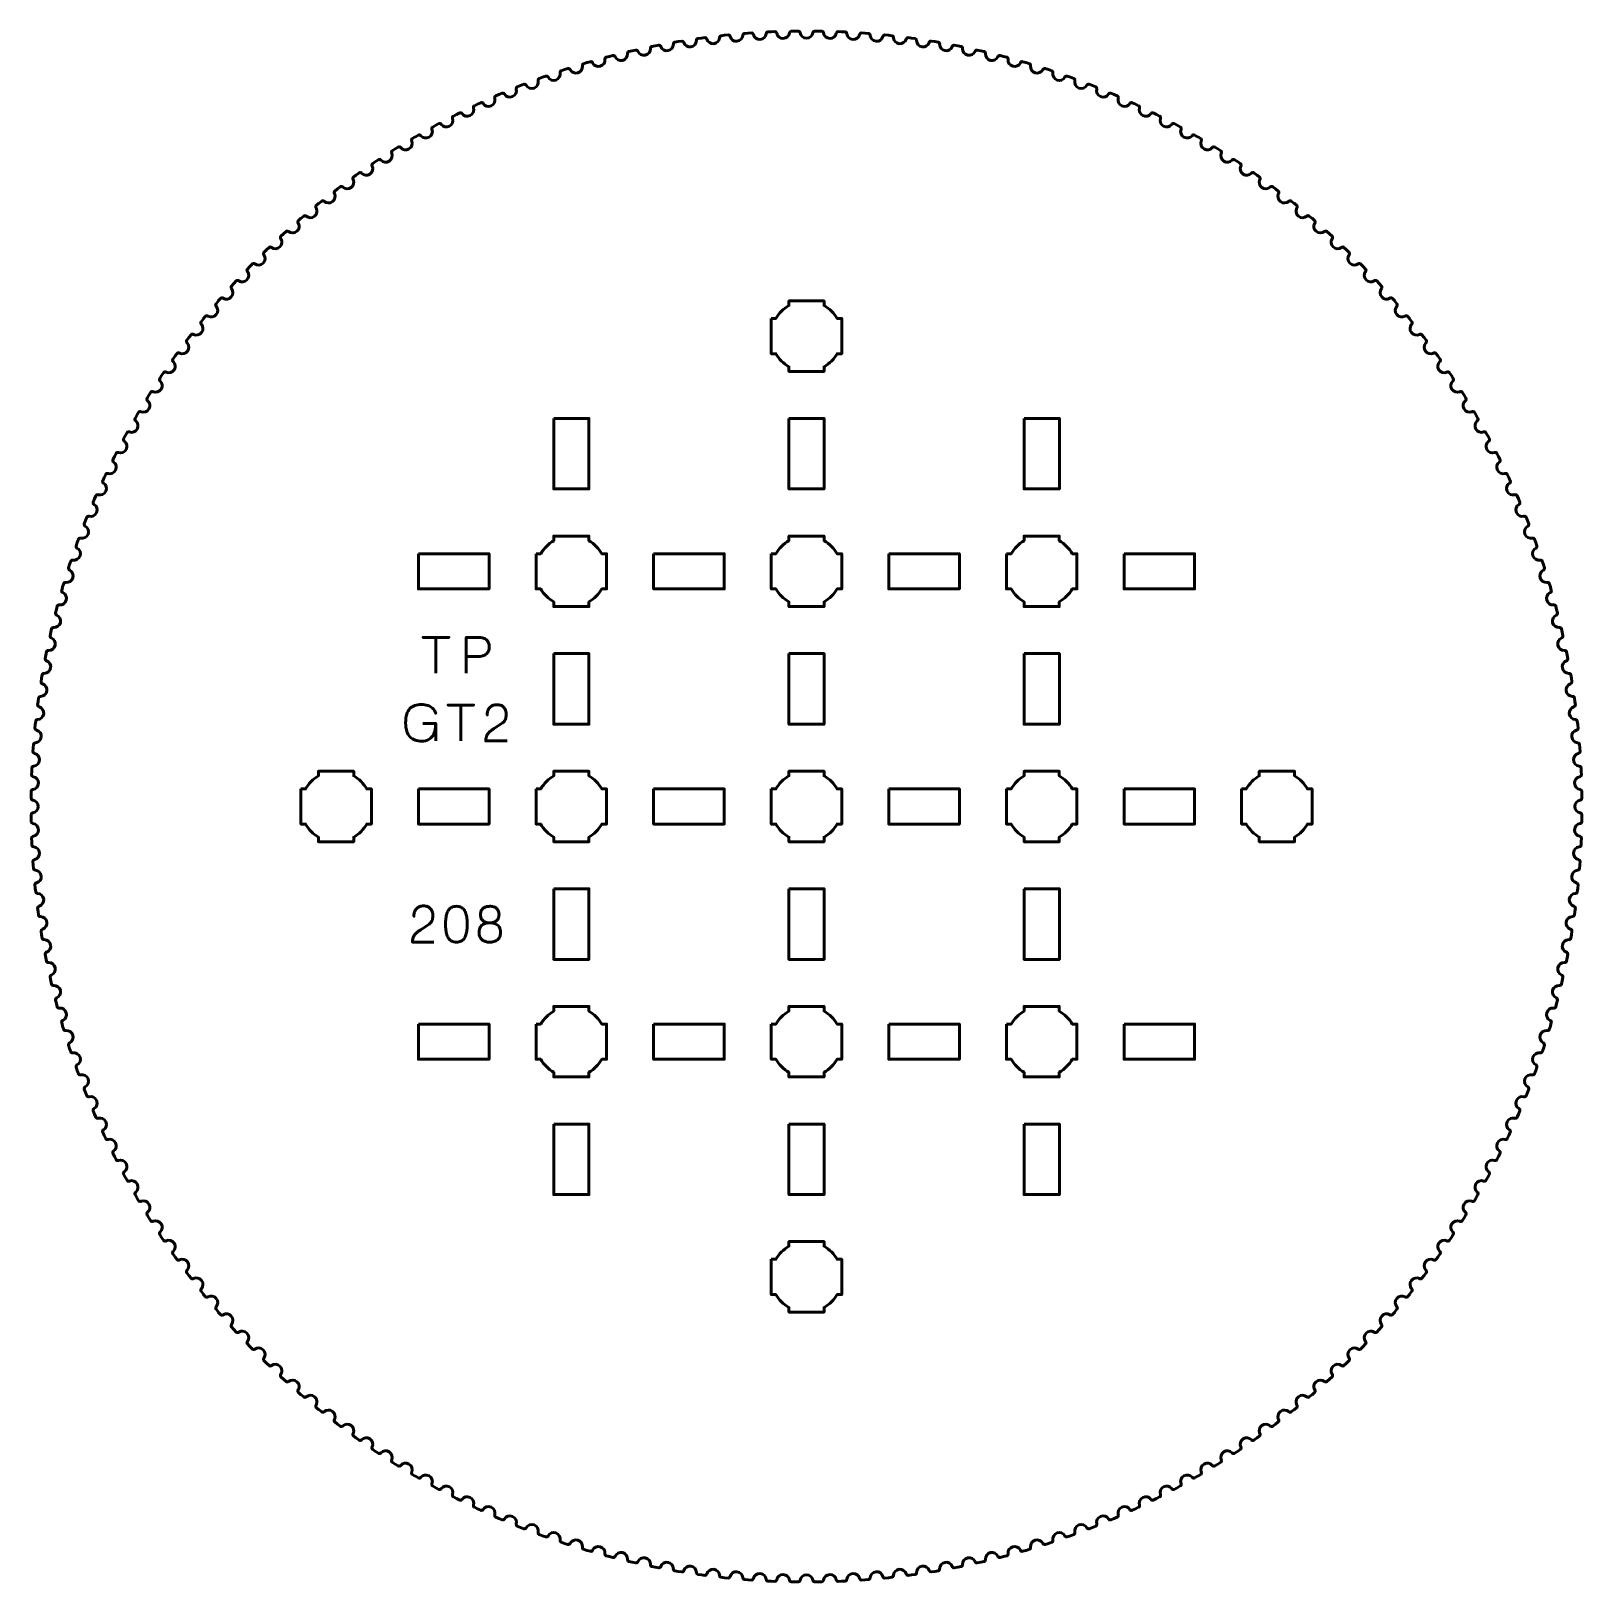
# Model space of a CAD drawing. Header units: centimetres. Extents: x -17.1 to -3.9, y -21.4 to -8.3.
import ezdxf

# ---------------------------------------------------------------- set-up
doc = ezdxf.new("R2010")
doc.units = ezdxf.units.CM
doc.header["$MEASUREMENT"] = 0
doc.layers.add('Layer 1', color=7, linetype='Continuous')

msp = doc.modelspace()

# ---------------------------------------------------------------- linework, layer by layer
at = {"layer": 'Layer 1', "lineweight": 53}
for points, knots in [([(-10.2467, -8.27473), (-10.25207, -8.30019), (-10.27535, -8.31922), (-10.30264, -8.31839), (-10.30264, -8.31839), (-10.32992, -8.31757), (-10.35201, -8.29717), (-10.3558, -8.27144), (-10.3558, -8.27144), (-10.35575, -8.2716), (-10.35575, -8.2714), (-10.35574, -8.27121), (-10.35574, -8.27121), (-10.35581, -8.2632), (-10.36221, -8.25659), (-10.37029, -8.25634), (-10.37029, -8.25634), (-10.37029, -8.25634), (-10.4, -8.2554), (-10.4, -8.2554), (-10.4, -8.2554), (-10.4, -8.2554), (-10.40078, -8.25539), (-10.40078, -8.25539), (-10.40078, -8.25539), (-10.40078, -8.25539), (-10.43046, -8.25543), (-10.43046, -8.25543), (-10.43046, -8.25543), (-10.43874, -8.25543), (-10.44546, -8.26215), (-10.44541, -8.27008), (-10.44541, -8.27008), (-10.45001, -8.29569), (-10.4727, -8.31541), (-10.5, -8.31541), (-10.5, -8.31541), (-10.5273, -8.31541), (-10.54999, -8.29569), (-10.55456, -8.27008), (-10.55456, -8.27008), (-10.5545, -8.27024), (-10.55451, -8.27004), (-10.55451, -8.26985), (-10.55451, -8.26985), (-10.55482, -8.26185), (-10.56141, -8.25543), (-10.5695, -8.25543), (-10.5695, -8.25543), (-10.5695, -8.25543), (-10.59922, -8.25539), (-10.59922, -8.25539), (-10.59922, -8.25539), (-10.59922, -8.25539), (-10.6, -8.2554), (-10.6, -8.2554), (-10.6, -8.2554), (-10.6, -8.2554), (-10.62967, -8.25634), (-10.62967, -8.25634), (-10.62967, -8.25634), (-10.63794, -8.25659), (-10.64446, -8.26351), (-10.64417, -8.27144), (-10.64417, -8.27144), (-10.64799, -8.29717), (-10.67008, -8.31757), (-10.69736, -8.31839), (-10.69736, -8.31839), (-10.72465, -8.31922), (-10.74793, -8.30019), (-10.75327, -8.27473), (-10.75327, -8.27473), (-10.7532, -8.27489), (-10.75322, -8.27469), (-10.75323, -8.2745), (-10.75323, -8.2745), (-10.75378, -8.26651), (-10.76056, -8.2603), (-10.76864, -8.26054), (-10.76864, -8.26054), (-10.76864, -8.26054), (-10.79835, -8.2614), (-10.79835, -8.2614), (-10.79835, -8.2614), (-10.79835, -8.2614), (-10.79913, -8.26143), (-10.79913, -8.26143), (-10.79913, -8.26143), (-10.79913, -8.26143), (-10.82876, -8.26326), (-10.82876, -8.26326), (-10.82876, -8.26326), (-10.83702, -8.26376), (-10.84332, -8.27088), (-10.8428, -8.27879), (-10.8428, -8.27879), (-10.84584, -8.30463), (-10.8673, -8.32569), (-10.89455, -8.32733), (-10.89455, -8.32733), (-10.9218, -8.32898), (-10.94564, -8.31067), (-10.95175, -8.28538), (-10.95175, -8.28538), (-10.95168, -8.28554), (-10.9517, -8.28534), (-10.95171, -8.28515), (-10.95171, -8.28515), (-10.9525, -8.27718), (-10.95947, -8.27117), (-10.96754, -8.27166), (-10.96754, -8.27166), (-10.96754, -8.27166), (-10.99721, -8.27341), (-10.99721, -8.27341), (-10.99721, -8.27341), (-10.99721, -8.27341), (-10.99799, -8.27347), (-10.99799, -8.27347), (-10.99799, -8.27347), (-10.99799, -8.27347), (-11.02755, -8.2762), (-11.02755, -8.2762), (-11.02755, -8.2762), (-11.03579, -8.27695), (-11.04188, -8.28425), (-11.04111, -8.29214), (-11.04111, -8.29214), (-11.04337, -8.31806), (-11.06419, -8.33976), (-11.09137, -8.34223), (-11.09137, -8.34223), (-11.11856, -8.3447), (-11.14294, -8.32711), (-11.14981, -8.30202), (-11.14981, -8.30202), (-11.14974, -8.30217), (-11.14977, -8.30198), (-11.14978, -8.30179), (-11.14978, -8.30179), (-11.15082, -8.29385), (-11.15796, -8.28805), (-11.16602, -8.28878), (-11.16602, -8.28878), (-11.16602, -8.28878), (-11.19562, -8.29143), (-11.19562, -8.29143), (-11.19562, -8.29143), (-11.19562, -8.29143), (-11.19639, -8.29151), (-11.19639, -8.29151), (-11.19639, -8.29151), (-11.19639, -8.29151), (-11.22585, -8.29513), (-11.22585, -8.29513), (-11.22585, -8.29513), (-11.23407, -8.29613), (-11.23994, -8.30361), (-11.23893, -8.31148), (-11.23893, -8.31148), (-11.24041, -8.33745), (-11.26056, -8.35977), (-11.28766, -8.36306), (-11.28766, -8.36306), (-11.31476, -8.36635), (-11.33966, -8.34951), (-11.34728, -8.32463), (-11.34728, -8.32463), (-11.34721, -8.32479), (-11.34724, -8.32459), (-11.34726, -8.3244), (-11.34726, -8.3244), (-11.34853, -8.31649), (-11.35585, -8.31092), (-11.36388, -8.31189), (-11.36388, -8.31189), (-11.36388, -8.31189), (-11.39339, -8.31543), (-11.39339, -8.31543), (-11.39339, -8.31543), (-11.39339, -8.31543), (-11.39416, -8.31554), (-11.39416, -8.31554), (-11.39416, -8.31554), (-11.39416, -8.31554), (-11.4235, -8.32005), (-11.4235, -8.32005), (-11.4235, -8.32005), (-11.43169, -8.32129), (-11.43732, -8.32895), (-11.43608, -8.33678), (-11.43608, -8.33678), (-11.43677, -8.36279), (-11.45623, -8.3857), (-11.48322, -8.38981), (-11.48322, -8.38981), (-11.51021, -8.39391), (-11.53561, -8.37783), (-11.54398, -8.3532), (-11.54398, -8.3532), (-11.5439, -8.35335), (-11.54394, -8.35315), (-11.54397, -8.35297), (-11.54397, -8.35297), (-11.54548, -8.3451), (-11.55296, -8.33975), (-11.56096, -8.34097), (-11.56096, -8.34097), (-11.56096, -8.34097), (-11.59035, -8.3454), (-11.59035, -8.3454), (-11.59035, -8.3454), (-11.59035, -8.3454), (-11.59111, -8.34553), (-11.59111, -8.34553), (-11.59111, -8.34553), (-11.59111, -8.34553), (-11.6203, -8.35092), (-11.6203, -8.35092), (-11.6203, -8.35092), (-11.62845, -8.35241), (-11.63385, -8.36023), (-11.63237, -8.36802), (-11.63237, -8.36802), (-11.63228, -8.39404), (-11.65104, -8.41753), (-11.67789, -8.42245), (-11.67789, -8.42245), (-11.70475, -8.42737), (-11.73062, -8.41206), (-11.73973, -8.3877), (-11.73973, -8.3877), (-11.73964, -8.38784), (-11.73969, -8.38765), (-11.73972, -8.38746), (-11.73972, -8.38746), (-11.74147, -8.37965), (-11.74911, -8.37452), (-11.75707, -8.37598), (-11.75707, -8.37598), (-11.75707, -8.37598), (-11.78631, -8.3813), (-11.78631, -8.3813), (-11.78631, -8.3813), (-11.78631, -8.3813), (-11.78707, -8.38145), (-11.78707, -8.38145), (-11.78707, -8.38145), (-11.78707, -8.38145), (-11.81608, -8.38772), (-11.81608, -8.38772), (-11.81608, -8.38772), (-11.82418, -8.38946), (-11.82934, -8.39744), (-11.82763, -8.40518), (-11.82763, -8.40518), (-11.82675, -8.43118), (-11.8448, -8.45523), (-11.87149, -8.46096), (-11.87149, -8.46096), (-11.89818, -8.46669), (-11.9245, -8.45217), (-11.93435, -8.42809), (-11.93435, -8.42809), (-11.93425, -8.42823), (-11.93431, -8.42804), (-11.93435, -8.42785), (-11.93435, -8.42785), (-11.93633, -8.4201), (-11.94412, -8.4152), (-11.95203, -8.4169), (-11.95203, -8.4169), (-11.95203, -8.4169), (-11.9811, -8.4231), (-11.9811, -8.4231), (-11.9811, -8.4231), (-11.9811, -8.4231), (-11.98185, -8.42327), (-11.98185, -8.42327), (-11.98185, -8.42327), (-11.98185, -8.42327), (-12.01066, -8.43042), (-12.01066, -8.43042), (-12.01066, -8.43042), (-12.0187, -8.4324), (-12.02362, -8.44053), (-12.02167, -8.44822), (-12.02167, -8.44822), (-12.02001, -8.47418), (-12.03732, -8.49876), (-12.06383, -8.5053), (-12.06383, -8.5053), (-12.09034, -8.51183), (-12.11709, -8.49811), (-12.12765, -8.47434), (-12.12765, -8.47434), (-12.12756, -8.47448), (-12.12761, -8.47429), (-12.12766, -8.4741), (-12.12766, -8.4741), (-12.12987, -8.46641), (-12.13781, -8.46175), (-12.14566, -8.46369), (-12.14566, -8.46369), (-12.14566, -8.46369), (-12.17453, -8.47076), (-12.17453, -8.47076), (-12.17453, -8.47076), (-12.17453, -8.47076), (-12.17529, -8.47096), (-12.17529, -8.47096), (-12.17529, -8.47096), (-12.17529, -8.47096), (-12.20387, -8.47897), (-12.20387, -8.47897), (-12.20387, -8.47897), (-12.21184, -8.4812), (-12.21651, -8.48947), (-12.21433, -8.4971), (-12.21433, -8.4971), (-12.21189, -8.523), (-12.22845, -8.54809), (-12.25475, -8.55542), (-12.25475, -8.55542), (-12.28104, -8.56275), (-12.3082, -8.54985), (-12.31947, -8.52641), (-12.31947, -8.52641), (-12.31937, -8.52655), (-12.31944, -8.52636), (-12.31949, -8.52617), (-12.31949, -8.52617), (-12.32193, -8.51855), (-12.33001, -8.51414), (-12.3378, -8.51631), (-12.3378, -8.51631), (-12.3378, -8.51631), (-12.36644, -8.52425), (-12.36644, -8.52425), (-12.36644, -8.52425), (-12.36644, -8.52425), (-12.36719, -8.52447), (-12.36719, -8.52447), (-12.36719, -8.52447), (-12.36719, -8.52447), (-12.39551, -8.53334), (-12.39551, -8.53334), (-12.39551, -8.53334), (-12.40342, -8.5358), (-12.40783, -8.54422), (-12.40543, -8.55177), (-12.40543, -8.55177), (-12.4022, -8.57759), (-12.418, -8.60317), (-12.44406, -8.61129), (-12.44406, -8.61129), (-12.47012, -8.61941), (-12.49765, -8.60734), (-12.50964, -8.58425), (-12.50964, -8.58425), (-12.50953, -8.58438), (-12.5096, -8.58419), (-12.50966, -8.58401), (-12.50966, -8.58401), (-12.51233, -8.57647), (-12.52053, -8.5723), (-12.52826, -8.5747), (-12.52826, -8.5747), (-12.52826, -8.5747), (-12.55665, -8.58351), (-12.55665, -8.58351), (-12.55665, -8.58351), (-12.55665, -8.58351), (-12.55739, -8.58375), (-12.55739, -8.58375), (-12.55739, -8.58375), (-12.55739, -8.58375), (-12.58543, -8.59347), (-12.58543, -8.59347), (-12.58543, -8.59347), (-12.59326, -8.59617), (-12.59742, -8.60472), (-12.59478, -8.6122), (-12.59478, -8.6122), (-12.59078, -8.63791), (-12.60579, -8.66395), (-12.6316, -8.67286), (-12.6316, -8.67286), (-12.65741, -8.68176), (-12.68529, -8.67052), (-12.69796, -8.6478), (-12.69796, -8.6478), (-12.69785, -8.64793), (-12.69793, -8.64775), (-12.69799, -8.64757), (-12.69799, -8.64757), (-12.70089, -8.64011), (-12.70922, -8.63619), (-12.71687, -8.63883), (-12.71687, -8.63883), (-12.71687, -8.63883), (-12.74498, -8.64848), (-12.74498, -8.64848), (-12.74498, -8.64848), (-12.74498, -8.64848), (-12.74571, -8.64875), (-12.74571, -8.64875), (-12.74571, -8.64875), (-12.74571, -8.64875), (-12.77345, -8.65931), (-12.77345, -8.65931), (-12.77345, -8.65931), (-12.78119, -8.66225), (-12.78509, -8.67092), (-12.78223, -8.67831), (-12.78223, -8.67831), (-12.77745, -8.70389), (-12.79167, -8.73037), (-12.8172, -8.74005), (-12.8172, -8.74005), (-12.84272, -8.74973), (-12.87093, -8.73934), (-12.88429, -8.71702), (-12.88429, -8.71702), (-12.88417, -8.71715), (-12.88425, -8.71696), (-12.88432, -8.71678), (-12.88432, -8.71678), (-12.88745, -8.70941), (-12.89589, -8.70575), (-12.90345, -8.70862), (-12.90345, -8.70862), (-12.90345, -8.70862), (-12.93126, -8.71912), (-12.93126, -8.71912), (-12.93126, -8.71912), (-12.93126, -8.71912), (-12.93198, -8.7194), (-12.93198, -8.7194), (-12.93198, -8.7194), (-12.93198, -8.7194), (-12.95939, -8.7308), (-12.95939, -8.7308), (-12.95939, -8.7308), (-12.96704, -8.73397), (-12.97067, -8.74275), (-12.96759, -8.75006), (-12.96759, -8.75006), (-12.96204, -8.77548), (-12.97546, -8.80238), (-13.00068, -8.81283), (-13.00068, -8.81283), (-13.0259, -8.82328), (-13.05441, -8.81374), (-13.06843, -8.79183), (-13.06843, -8.79183), (-13.06832, -8.79195), (-13.0684, -8.79177), (-13.06848, -8.7916), (-13.06848, -8.7916), (-13.07182, -8.78432), (-13.08037, -8.78091), (-13.08784, -8.78401), (-13.08784, -8.78401), (-13.08784, -8.78401), (-13.11532, -8.79535), (-13.11532, -8.79535), (-13.11532, -8.79535), (-13.11532, -8.79535), (-13.11603, -8.79565), (-13.11603, -8.79565), (-13.11603, -8.79565), (-13.11603, -8.79565), (-13.14308, -8.80787), (-13.14308, -8.80787), (-13.14308, -8.80787), (-13.15063, -8.81127), (-13.154, -8.82016), (-13.1507, -8.82737), (-13.1507, -8.82737), (-13.14439, -8.85261), (-13.15698, -8.87991), (-13.18188, -8.89111), (-13.18188, -8.89111), (-13.20677, -8.90231), (-13.23556, -8.89364), (-13.25024, -8.87217), (-13.25024, -8.87217), (-13.25012, -8.87229), (-13.25021, -8.87211), (-13.25029, -8.87194), (-13.25029, -8.87194), (-13.25385, -8.86477), (-13.2625, -8.86162), (-13.26987, -8.86494), (-13.26987, -8.86494), (-13.26987, -8.86494), (-13.29699, -8.8771), (-13.29699, -8.8771), (-13.29699, -8.8771), (-13.29699, -8.8771), (-13.2977, -8.87743), (-13.2977, -8.87743), (-13.2977, -8.87743), (-13.2977, -8.87743), (-13.32437, -8.89046), (-13.32437, -8.89046), (-13.32437, -8.89046), (-13.33181, -8.89408), (-13.33491, -8.90307), (-13.3314, -8.91018), (-13.3314, -8.91018), (-13.32432, -8.93522), (-13.33609, -8.96288), (-13.36063, -8.97483), (-13.36063, -8.97483), (-13.38518, -8.98678), (-13.41421, -8.97898), (-13.42953, -8.95796), (-13.42953, -8.95796), (-13.42941, -8.95808), (-13.4295, -8.9579), (-13.42959, -8.95773), (-13.42959, -8.95773), (-13.43337, -8.95067), (-13.4421, -8.94779), (-13.44938, -8.95133), (-13.44938, -8.95133), (-13.44938, -8.95133), (-13.47612, -8.9643), (-13.47612, -8.9643), (-13.47612, -8.9643), (-13.47612, -8.9643), (-13.47681, -8.96465), (-13.47681, -8.96465), (-13.47681, -8.96465), (-13.47681, -8.96465), (-13.50307, -8.97848), (-13.50307, -8.97848), (-13.50307, -8.97848), (-13.51041, -8.98233), (-13.51323, -8.9914), (-13.5095, -8.9984), (-13.5095, -8.9984), (-13.50168, -9.02322), (-13.5126, -9.05122), (-13.53678, -9.06391), (-13.53678, -9.06391), (-13.56095, -9.0766), (-13.5902, -9.06968), (-13.60615, -9.04913), (-13.60615, -9.04913), (-13.60602, -9.04924), (-13.60613, -9.04907), (-13.60621, -9.0489), (-13.60621, -9.0489), (-13.61021, -9.04196), (-13.61903, -9.03934), (-13.62619, -9.0431), (-13.62619, -9.0431), (-13.62619, -9.0431), (-13.65253, -9.05687), (-13.65253, -9.05687), (-13.65253, -9.05687), (-13.65253, -9.05687), (-13.65321, -9.05725), (-13.65321, -9.05725), (-13.65321, -9.05725), (-13.65321, -9.05725), (-13.67904, -9.07186), (-13.67904, -9.07186), (-13.67904, -9.07186), (-13.68625, -9.07593), (-13.68881, -9.08509), (-13.68487, -9.09197), (-13.68487, -9.09197), (-13.67629, -9.11654), (-13.68637, -9.14486), (-13.71015, -9.15827), (-13.71015, -9.15827), (-13.73393, -9.17168), (-13.76338, -9.16565), (-13.77994, -9.14559), (-13.77994, -9.14559), (-13.77981, -9.1457), (-13.77991, -9.14553), (-13.78001, -9.14536), (-13.78001, -9.14536), (-13.78421, -9.13855), (-13.7931, -9.13619), (-13.80015, -9.14017), (-13.80015, -9.14017), (-13.80015, -9.14017), (-13.82606, -9.15473), (-13.82606, -9.15473), (-13.82606, -9.15473), (-13.82606, -9.15473), (-13.82673, -9.15513), (-13.82673, -9.15513), (-13.82673, -9.15513), (-13.82673, -9.15513), (-13.85211, -9.17052), (-13.85211, -9.17052), (-13.85211, -9.17052), (-13.8592, -9.1748), (-13.86147, -9.18403), (-13.85732, -9.19079), (-13.85732, -9.19079), (-13.84801, -9.21508), (-13.85723, -9.2437), (-13.88059, -9.25782), (-13.88059, -9.25782), (-13.90395, -9.27195), (-13.93357, -9.26681), (-13.95073, -9.24726), (-13.95073, -9.24726), (-13.9506, -9.24736), (-13.95071, -9.2472), (-13.95081, -9.24703), (-13.95081, -9.24703), (-13.95521, -9.24035), (-13.96417, -9.23826), (-13.9711, -9.24245), (-13.9711, -9.24245), (-13.9711, -9.24245), (-13.99655, -9.25779), (-13.99655, -9.25779), (-13.99655, -9.25779), (-13.99655, -9.25779), (-13.99721, -9.2582), (-13.99721, -9.2582), (-13.99721, -9.2582), (-13.99721, -9.2582), (-14.02212, -9.27435), (-14.02212, -9.27435), (-14.02212, -9.27435), (-14.02907, -9.27885), (-14.03107, -9.28814), (-14.02672, -9.29477), (-14.02672, -9.29477), (-14.01668, -9.31878), (-14.02502, -9.34766), (-14.04795, -9.36248), (-14.04795, -9.36248), (-14.07087, -9.3773), (-14.10063, -9.37306), (-14.11838, -9.35403), (-14.11838, -9.35403), (-14.11824, -9.35414), (-14.11836, -9.35397), (-14.11846, -9.35381), (-14.11846, -9.35381), (-14.12306, -9.34726), (-14.13208, -9.34545), (-14.13888, -9.34984), (-14.13888, -9.34984), (-14.13888, -9.34984), (-14.16386, -9.36595), (-14.16386, -9.36595), (-14.16386, -9.36595), (-14.16386, -9.36595), (-14.16451, -9.36638), (-14.16451, -9.36638), (-14.16451, -9.36638), (-14.16451, -9.36638), (-14.18891, -9.38327), (-14.18891, -9.38327), (-14.18891, -9.38327), (-14.19572, -9.38798), (-14.19744, -9.39733), (-14.19289, -9.40382), (-14.19289, -9.40382), (-14.18213, -9.42751), (-14.1896, -9.45663), (-14.21207, -9.47214), (-14.21207, -9.47214), (-14.23454, -9.48765), (-14.26441, -9.48431), (-14.28272, -9.46583), (-14.28272, -9.46583), (-14.28258, -9.46593), (-14.2827, -9.46577), (-14.28281, -9.46561), (-14.28281, -9.46561), (-14.28761, -9.4592), (-14.29668, -9.45766), (-14.30334, -9.46226), (-14.30334, -9.46226), (-14.30334, -9.46226), (-14.32782, -9.47911), (-14.32782, -9.47911), (-14.32782, -9.47911), (-14.32782, -9.47911), (-14.32846, -9.47956), (-14.32846, -9.47956), (-14.32846, -9.47956), (-14.32846, -9.47956), (-14.35234, -9.49718), (-14.35234, -9.49718), (-14.35234, -9.49718), (-14.35901, -9.50209), (-14.36044, -9.51149), (-14.3557, -9.51784), (-14.3557, -9.51784), (-14.34423, -9.5412), (-14.35081, -9.57053), (-14.3728, -9.58671), (-14.3728, -9.58671), (-14.39479, -9.60289), (-14.42475, -9.60045), (-14.44361, -9.58253), (-14.44361, -9.58253), (-14.44347, -9.58263), (-14.4436, -9.58247), (-14.44371, -9.58232), (-14.44371, -9.58232), (-14.4487, -9.57606), (-14.45781, -9.57479), (-14.46433, -9.57959), (-14.46433, -9.57959), (-14.46433, -9.57959), (-14.48829, -9.59717), (-14.48829, -9.59717), (-14.48829, -9.59717), (-14.48829, -9.59717), (-14.48891, -9.59764), (-14.48891, -9.59764), (-14.48891, -9.59764), (-14.48891, -9.59764), (-14.51225, -9.61598), (-14.51225, -9.61598), (-14.51225, -9.61598), (-14.51877, -9.62109), (-14.51992, -9.63052), (-14.51499, -9.63673), (-14.51499, -9.63673), (-14.50281, -9.65973), (-14.50851, -9.68924), (-14.53, -9.70608), (-14.53, -9.70608), (-14.55149, -9.72292), (-14.58152, -9.72139), (-14.60091, -9.70405), (-14.60091, -9.70405), (-14.60076, -9.70413), (-14.60089, -9.70398), (-14.60101, -9.70383), (-14.60101, -9.70383), (-14.60619, -9.69773), (-14.61533, -9.69674), (-14.6217, -9.70173), (-14.6217, -9.70173), (-14.6217, -9.70173), (-14.64513, -9.72002), (-14.64513, -9.72002), (-14.64513, -9.72002), (-14.64513, -9.72002), (-14.64573, -9.72051), (-14.64573, -9.72051), (-14.64573, -9.72051), (-14.64573, -9.72051), (-14.66851, -9.73955), (-14.66851, -9.73955), (-14.66851, -9.73955), (-14.67487, -9.74485), (-14.67573, -9.75431), (-14.67061, -9.76037), (-14.67061, -9.76037), (-14.65775, -9.78299), (-14.66255, -9.81267), (-14.68353, -9.83015), (-14.68353, -9.83015), (-14.7045, -9.84762), (-14.73455, -9.847), (-14.75446, -9.83025), (-14.75446, -9.83025), (-14.75431, -9.83034), (-14.75445, -9.83019), (-14.75457, -9.83004), (-14.75457, -9.83004), (-14.75993, -9.8241), (-14.7691, -9.82338), (-14.77532, -9.82856), (-14.77532, -9.82856), (-14.77532, -9.82856), (-14.79818, -9.84756), (-14.79818, -9.84756), (-14.79818, -9.84756), (-14.79818, -9.84756), (-14.79877, -9.84807), (-14.79877, -9.84807), (-14.79877, -9.84807), (-14.79877, -9.84807), (-14.82096, -9.86778), (-14.82096, -9.86778), (-14.82096, -9.86778), (-14.82715, -9.87327), (-14.82773, -9.88276), (-14.82243, -9.88866), (-14.82243, -9.88866), (-14.80889, -9.91088), (-14.8128, -9.94069), (-14.83323, -9.95879), (-14.83323, -9.95879), (-14.85367, -9.97689), (-14.88373, -9.97718), (-14.90413, -9.96104), (-14.90413, -9.96104), (-14.90398, -9.96112), (-14.90412, -9.96098), (-14.90425, -9.96084), (-14.90425, -9.96084), (-14.90978, -9.95505), (-14.91897, -9.95462), (-14.92503, -9.95998), (-14.92503, -9.95998), (-14.92503, -9.95998), (-14.9473, -9.97966), (-14.9473, -9.97966), (-14.9473, -9.97966), (-14.9473, -9.97966), (-14.94788, -9.98019), (-14.94788, -9.98019), (-14.94788, -9.98019), (-14.94788, -9.98019), (-14.96946, -10.00056), (-14.96946, -10.00056), (-14.96946, -10.00056), (-14.97549, -10.00624), (-14.97578, -10.01574), (-14.97031, -10.02148), (-14.97031, -10.02148), (-14.9561, -10.04328), (-14.95911, -10.07319), (-14.97899, -10.0919), (-14.97899, -10.0919), (-14.99886, -10.11061), (-15.0289, -10.1118), (-15.04978, -10.09629), (-15.04978, -10.09629), (-15.04963, -10.09637), (-15.04977, -10.09623), (-15.0499, -10.09609), (-15.0499, -10.09609), (-15.05561, -10.09048), (-15.06481, -10.09032), (-15.0707, -10.09586), (-15.0707, -10.09586), (-15.0707, -10.09586), (-15.09237, -10.1162), (-15.09237, -10.1162), (-15.09237, -10.1162), (-15.09237, -10.1162), (-15.09293, -10.11675), (-15.09293, -10.11675), (-15.09293, -10.11675), (-15.09293, -10.11675), (-15.11389, -10.13776), (-15.11389, -10.13776), (-15.11389, -10.13776), (-15.11975, -10.14362), (-15.11975, -10.15312), (-15.1141, -10.15869), (-15.1141, -10.15869), (-15.09925, -10.18006), (-15.10135, -10.21005), (-15.12065, -10.22935), (-15.12065, -10.22935), (-15.13995, -10.24865), (-15.16994, -10.25075), (-15.19128, -10.23588), (-15.19128, -10.23588), (-15.19113, -10.23595), (-15.19128, -10.23581), (-15.19141, -10.23568), (-15.19141, -10.23568), (-15.19729, -10.23024), (-15.20649, -10.23036), (-15.21221, -10.23608), (-15.21221, -10.23608), (-15.21221, -10.23608), (-15.23325, -10.25707), (-15.23325, -10.25707), (-15.23325, -10.25707), (-15.23325, -10.25707), (-15.2338, -10.25763), (-15.2338, -10.25763), (-15.2338, -10.25763), (-15.2338, -10.25763), (-15.25411, -10.27927), (-15.25411, -10.27927), (-15.25411, -10.27927), (-15.25979, -10.2853), (-15.2595, -10.2948), (-15.25369, -10.3002), (-15.25369, -10.3002), (-15.2382, -10.3211), (-15.23939, -10.35114), (-15.2581, -10.37101), (-15.2581, -10.37101), (-15.27681, -10.39089), (-15.30672, -10.3939), (-15.3285, -10.37967), (-15.3285, -10.37967), (-15.32835, -10.37974), (-15.3285, -10.37961), (-15.32864, -10.37948), (-15.32864, -10.37948), (-15.33467, -10.37422), (-15.34387, -10.37462), (-15.34941, -10.38051), (-15.34941, -10.38051), (-15.34941, -10.38051), (-15.36981, -10.40212), (-15.36981, -10.40212), (-15.36981, -10.40212), (-15.36981, -10.40212), (-15.37034, -10.4027), (-15.37034, -10.4027), (-15.37034, -10.4027), (-15.37034, -10.4027), (-15.38999, -10.42494), (-15.38999, -10.42494), (-15.38999, -10.42494), (-15.39548, -10.43114), (-15.39491, -10.44063), (-15.38894, -10.44585), (-15.38894, -10.44585), (-15.37282, -10.46627), (-15.37311, -10.49633), (-15.39121, -10.51677), (-15.39121, -10.51677), (-15.40931, -10.5372), (-15.43912, -10.54111), (-15.46132, -10.52755), (-15.46132, -10.52755), (-15.46116, -10.52761), (-15.46132, -10.52748), (-15.46146, -10.52736), (-15.46146, -10.52736), (-15.46765, -10.52228), (-15.47683, -10.52296), (-15.48219, -10.52901), (-15.48219, -10.52901), (-15.48219, -10.52901), (-15.50193, -10.55123), (-15.50193, -10.55123), (-15.50193, -10.55123), (-15.50193, -10.55123), (-15.50244, -10.55182), (-15.50244, -10.55182), (-15.50244, -10.55182), (-15.50244, -10.55182), (-15.52141, -10.57465), (-15.52141, -10.57465), (-15.52141, -10.57465), (-15.52671, -10.58101), (-15.52585, -10.59048), (-15.51973, -10.59552), (-15.51973, -10.59552), (-15.503, -10.61545), (-15.50238, -10.6455), (-15.51985, -10.66647), (-15.51985, -10.66647), (-15.53733, -10.68745), (-15.56701, -10.69225), (-15.58961, -10.67937), (-15.58961, -10.67937), (-15.58945, -10.67942), (-15.58961, -10.6793), (-15.58975, -10.67918), (-15.58975, -10.67918), (-15.5961, -10.6743), (-15.60525, -10.67525), (-15.61043, -10.68146), (-15.61043, -10.68146), (-15.61043, -10.68146), (-15.62949, -10.70427), (-15.62949, -10.70427), (-15.62949, -10.70427), (-15.62949, -10.70427), (-15.62998, -10.70487), (-15.62998, -10.70487), (-15.62998, -10.70487), (-15.62998, -10.70487), (-15.64825, -10.72827), (-15.64825, -10.72827), (-15.64825, -10.72827), (-15.65335, -10.73478), (-15.65221, -10.74422), (-15.64594, -10.74907), (-15.64594, -10.74907), (-15.62861, -10.76848), (-15.62708, -10.79851), (-15.64392, -10.82), (-15.64392, -10.82), (-15.66076, -10.84149), (-15.69027, -10.84719), (-15.71325, -10.83499), (-15.71325, -10.83499), (-15.71309, -10.83504), (-15.71325, -10.83493), (-15.7134, -10.83481), (-15.7134, -10.83481), (-15.71989, -10.83012), (-15.72901, -10.83135), (-15.734, -10.83772), (-15.734, -10.83772), (-15.734, -10.83772), (-15.75236, -10.86109), (-15.75236, -10.86109), (-15.75236, -10.86109), (-15.75236, -10.86109), (-15.75283, -10.86171), (-15.75283, -10.86171), (-15.75283, -10.86171), (-15.75283, -10.86171), (-15.77039, -10.88564), (-15.77039, -10.88564), (-15.77039, -10.88564), (-15.7753, -10.89231), (-15.77387, -10.9017), (-15.76745, -10.90636), (-15.76745, -10.90636), (-15.74955, -10.92525), (-15.74711, -10.95521), (-15.76329, -10.9772), (-15.76329, -10.9772), (-15.77947, -10.99919), (-15.8088, -11.00577), (-15.83214, -10.99428), (-15.83214, -10.99428), (-15.83197, -10.99432), (-15.83214, -10.99421), (-15.83229, -10.9941), (-15.83229, -10.9941), (-15.83892, -10.98961), (-15.848, -10.99111), (-15.85279, -10.99763), (-15.85279, -10.99763), (-15.85279, -10.99763), (-15.87044, -11.02154), (-15.87044, -11.02154), (-15.87044, -11.02154), (-15.87044, -11.02154), (-15.87089, -11.02218), (-15.87089, -11.02218), (-15.87089, -11.02218), (-15.87089, -11.02218), (-15.88772, -11.04663), (-15.88772, -11.04663), (-15.88772, -11.04663), (-15.89242, -11.05344), (-15.89071, -11.06279), (-15.88416, -11.06725), (-15.88416, -11.06725), (-15.86569, -11.08559), (-15.86235, -11.11546), (-15.87786, -11.13793), (-15.87786, -11.13793), (-15.89337, -11.1604), (-15.92249, -11.16787), (-15.94616, -11.15708), (-15.94616, -11.15708), (-15.94599, -11.15712), (-15.94616, -11.15702), (-15.94632, -11.15691), (-15.94632, -11.15691), (-15.95308, -11.15262), (-15.96211, -11.1544), (-15.9667, -11.16106), (-15.9667, -11.16106), (-15.9667, -11.16106), (-15.98362, -11.18549), (-15.98362, -11.18549), (-15.98362, -11.18549), (-15.98362, -11.18549), (-15.98405, -11.18614), (-15.98405, -11.18614), (-15.98405, -11.18614), (-15.98405, -11.18614), (-16.00013, -11.21109), (-16.00013, -11.21109), (-16.00013, -11.21109), (-16.00463, -11.21804), (-16.00264, -11.22733), (-15.99595, -11.2316), (-15.99595, -11.2316), (-15.97694, -11.24937), (-15.9727, -11.27913), (-15.98752, -11.30205), (-15.98752, -11.30205), (-16.00234, -11.32498), (-16.03122, -11.33332), (-16.05521, -11.32326), (-16.05521, -11.32326), (-16.05505, -11.32329), (-16.05522, -11.32319), (-16.05538, -11.32309), (-16.05538, -11.32309), (-16.06226, -11.31901), (-16.07123, -11.32105), (-16.07563, -11.32785), (-16.07563, -11.32785), (-16.07563, -11.32785), (-16.0918, -11.35279), (-16.0918, -11.35279), (-16.0918, -11.35279), (-16.0918, -11.35279), (-16.09221, -11.35345), (-16.09221, -11.35345), (-16.09221, -11.35345), (-16.09221, -11.35345), (-16.10753, -11.37887), (-16.10753, -11.37887), (-16.10753, -11.37887), (-16.11182, -11.38595), (-16.10954, -11.39518), (-16.10273, -11.39924), (-16.10273, -11.39924), (-16.08319, -11.41643), (-16.07805, -11.44605), (-16.09218, -11.46941), (-16.09218, -11.46941), (-16.1063, -11.49277), (-16.13492, -11.50199), (-16.1592, -11.49265), (-16.1592, -11.49265), (-16.15903, -11.49268), (-16.1592, -11.49259), (-16.15937, -11.49249), (-16.15937, -11.49249), (-16.16637, -11.48861), (-16.17528, -11.49093), (-16.17946, -11.49786), (-16.17946, -11.49786), (-16.17946, -11.49786), (-16.19487, -11.52327), (-16.19487, -11.52327), (-16.19487, -11.52327), (-16.19487, -11.52327), (-16.19527, -11.52394), (-16.19527, -11.52394), (-16.19527, -11.52394), (-16.19527, -11.52394), (-16.20981, -11.54982), (-16.20981, -11.54982), (-16.20981, -11.54982), (-16.21388, -11.55703), (-16.21133, -11.56618), (-16.2044, -11.57004), (-16.2044, -11.57004), (-16.18435, -11.58662), (-16.17832, -11.61607), (-16.19173, -11.63985), (-16.19173, -11.63985), (-16.20514, -11.66363), (-16.23346, -11.67371), (-16.25802, -11.66511), (-16.25802, -11.66511), (-16.25785, -11.66513), (-16.25803, -11.66504), (-16.25819, -11.66495), (-16.25819, -11.66495), (-16.26531, -11.66129), (-16.27414, -11.66388), (-16.27812, -11.67092), (-16.27812, -11.67092), (-16.27812, -11.67092), (-16.29275, -11.69679), (-16.29275, -11.69679), (-16.29275, -11.69679), (-16.29275, -11.69679), (-16.29313, -11.69747), (-16.29313, -11.69747), (-16.29313, -11.69747), (-16.29313, -11.69747), (-16.30688, -11.72378), (-16.30688, -11.72378), (-16.30688, -11.72378), (-16.31073, -11.73111), (-16.3079, -11.74018), (-16.30086, -11.74382), (-16.30086, -11.74382), (-16.28032, -11.7598), (-16.2734, -11.78905), (-16.28609, -11.81322), (-16.28609, -11.81322), (-16.29878, -11.8374), (-16.32678, -11.84832), (-16.35158, -11.84047), (-16.35158, -11.84047), (-16.35141, -11.84049), (-16.3516, -11.84041), (-16.35176, -11.84032), (-16.35176, -11.84032), (-16.35899, -11.83687), (-16.36774, -11.83973), (-16.3715, -11.84689), (-16.3715, -11.84689), (-16.3715, -11.84689), (-16.38535, -11.87319), (-16.38535, -11.87319), (-16.38535, -11.87319), (-16.38535, -11.87319), (-16.3857, -11.87388), (-16.3857, -11.87388), (-16.3857, -11.87388), (-16.3857, -11.87388), (-16.39866, -11.90059), (-16.39866, -11.90059), (-16.39866, -11.90059), (-16.40228, -11.90803), (-16.39918, -11.91702), (-16.39203, -11.92044), (-16.39203, -11.92044), (-16.37102, -11.93579), (-16.36322, -11.96482), (-16.37517, -11.98937), (-16.37517, -11.98937), (-16.38712, -12.01391), (-16.41478, -12.02568), (-16.43981, -12.01858), (-16.43981, -12.01858), (-16.43964, -12.01859), (-16.43982, -12.01852), (-16.44, -12.01843), (-16.44, -12.01843), (-16.44732, -12.01521), (-16.45598, -12.01832), (-16.45952, -12.0256), (-16.45952, -12.0256), (-16.45952, -12.0256), (-16.47257, -12.0523), (-16.47257, -12.0523), (-16.47257, -12.0523), (-16.47257, -12.0523), (-16.4729, -12.05301), (-16.4729, -12.05301), (-16.4729, -12.05301), (-16.4729, -12.05301), (-16.48505, -12.08009), (-16.48505, -12.08009), (-16.48505, -12.08009), (-16.48844, -12.08764), (-16.48507, -12.09653), (-16.47782, -12.09974), (-16.47782, -12.09974), (-16.45636, -12.11444), (-16.44769, -12.14323), (-16.45889, -12.16812), (-16.45889, -12.16812), (-16.47009, -12.19302), (-16.49739, -12.20561), (-16.52262, -12.19927), (-16.52262, -12.19927), (-16.52245, -12.19928), (-16.52263, -12.19921), (-16.52281, -12.19913), (-16.52281, -12.19913), (-16.53023, -12.19613), (-16.53879, -12.1995), (-16.54211, -12.20688), (-16.54211, -12.20688), (-16.54211, -12.20688), (-16.55435, -12.23397), (-16.55435, -12.23397), (-16.55435, -12.23397), (-16.55435, -12.23397), (-16.55465, -12.23468), (-16.55465, -12.23468), (-16.55465, -12.23468), (-16.55465, -12.23468), (-16.56597, -12.26212), (-16.56597, -12.26212), (-16.56597, -12.26212), (-16.56914, -12.26977), (-16.56551, -12.27855), (-16.55816, -12.28154), (-16.55816, -12.28154), (-16.53626, -12.29559), (-16.52672, -12.3241), (-16.53717, -12.34932), (-16.53717, -12.34932), (-16.54762, -12.37454), (-16.57452, -12.38796), (-16.59993, -12.38238), (-16.59993, -12.38238), (-16.59976, -12.38239), (-16.59995, -12.38232), (-16.60012, -12.38225), (-16.60012, -12.38225), (-16.60763, -12.37947), (-16.61609, -12.3831), (-16.61918, -12.39058), (-16.61918, -12.39058), (-16.61918, -12.39058), (-16.6306, -12.41802), (-16.6306, -12.41802), (-16.6306, -12.41802), (-16.6306, -12.41802), (-16.63088, -12.41874), (-16.63088, -12.41874), (-16.63088, -12.41874), (-16.63088, -12.41874), (-16.64137, -12.44651), (-16.64137, -12.44651), (-16.64137, -12.44651), (-16.6443, -12.45425), (-16.6404, -12.46292), (-16.63297, -12.46569), (-16.63297, -12.46569), (-16.61066, -12.47907), (-16.60027, -12.50728), (-16.60995, -12.5328), (-16.60995, -12.5328), (-16.61963, -12.55833), (-16.64611, -12.57255), (-16.67168, -12.56774), (-16.67168, -12.56774), (-16.67151, -12.56774), (-16.6717, -12.56768), (-16.67187, -12.56761), (-16.67187, -12.56761), (-16.67946, -12.56507), (-16.6878, -12.56895), (-16.69067, -12.57652), (-16.69067, -12.57652), (-16.69067, -12.57652), (-16.70125, -12.60429), (-16.70125, -12.60429), (-16.70125, -12.60429), (-16.70125, -12.60429), (-16.70152, -12.60502), (-16.70152, -12.60502), (-16.70152, -12.60502), (-16.70152, -12.60502), (-16.71116, -12.6331), (-16.71116, -12.6331), (-16.71116, -12.6331), (-16.71386, -12.64092), (-16.7097, -12.64947), (-16.70219, -12.65201), (-16.70219, -12.65201), (-16.67948, -12.66471), (-16.66824, -12.69259), (-16.67714, -12.7184), (-16.67714, -12.7184), (-16.68605, -12.74421), (-16.71209, -12.75922), (-16.73779, -12.75519), (-16.73779, -12.75519), (-16.73762, -12.75518), (-16.73781, -12.75513), (-16.73799, -12.75506), (-16.73799, -12.75506), (-16.74566, -12.75275), (-16.75388, -12.75688), (-16.75651, -12.76453), (-16.75651, -12.76453), (-16.75651, -12.76453), (-16.76625, -12.79261), (-16.76625, -12.79261), (-16.76625, -12.79261), (-16.76625, -12.79261), (-16.76649, -12.79335), (-16.76649, -12.79335), (-16.76649, -12.79335), (-16.76649, -12.79335), (-16.77528, -12.8217), (-16.77528, -12.8217), (-16.77528, -12.8217), (-16.77775, -12.82961), (-16.77333, -12.83802), (-16.76574, -12.84034), (-16.76574, -12.84034), (-16.74266, -12.85235), (-16.73059, -12.87988), (-16.73871, -12.90594), (-16.73871, -12.90594), (-16.74683, -12.932), (-16.77241, -12.9478), (-16.79822, -12.94454), (-16.79822, -12.94454), (-16.79805, -12.94453), (-16.79824, -12.94448), (-16.79842, -12.94443), (-16.79842, -12.94443), (-16.80615, -12.94234), (-16.81424, -12.94672), (-16.81665, -12.95445), (-16.81665, -12.95445), (-16.81665, -12.95445), (-16.82553, -12.98281), (-16.82553, -12.98281), (-16.82553, -12.98281), (-16.82553, -12.98281), (-16.82575, -12.98356), (-16.82575, -12.98356), (-16.82575, -12.98356), (-16.82575, -12.98356), (-16.83368, -13.01216), (-16.83368, -13.01216), (-16.83368, -13.01216), (-16.8359, -13.02014), (-16.83124, -13.02842), (-16.82358, -13.0305), (-16.82358, -13.0305), (-16.80015, -13.0418), (-16.78725, -13.06896), (-16.79458, -13.09525), (-16.79458, -13.09525), (-16.80191, -13.12155), (-16.827, -13.13811), (-16.85289, -13.13564), (-16.85289, -13.13564), (-16.85272, -13.13562), (-16.85292, -13.13558), (-16.8531, -13.13553), (-16.8531, -13.13553), (-16.86089, -13.13368), (-16.86885, -13.1383), (-16.87102, -13.1461), (-16.87102, -13.1461), (-16.87102, -13.1461), (-16.87904, -13.17471), (-16.87904, -13.17471), (-16.87904, -13.17471), (-16.87904, -13.17471), (-16.87924, -13.17547), (-16.87924, -13.17547), (-16.87924, -13.17547), (-16.87924, -13.17547), (-16.8863, -13.2043), (-16.8863, -13.2043), (-16.8863, -13.2043), (-16.88828, -13.21234), (-16.88336, -13.22047), (-16.87565, -13.22232), (-16.87565, -13.22232), (-16.85189, -13.23291), (-16.83817, -13.25966), (-16.8447, -13.28617), (-16.8447, -13.28617), (-16.85124, -13.31268), (-16.87582, -13.32999), (-16.90177, -13.3283), (-16.90177, -13.3283), (-16.9016, -13.32828), (-16.9018, -13.32824), (-16.90199, -13.32819), (-16.90199, -13.32819), (-16.90983, -13.32658), (-16.91764, -13.33144), (-16.91957, -13.3393), (-16.91957, -13.3393), (-16.91957, -13.3393), (-16.92673, -13.36815), (-16.92673, -13.36815), (-16.92673, -13.36815), (-16.92673, -13.36815), (-16.9269, -13.3689), (-16.9269, -13.3689), (-16.9269, -13.3689), (-16.9269, -13.3689), (-16.93309, -13.39793), (-16.93309, -13.39793), (-16.93309, -13.39793), (-16.93483, -13.40603), (-16.92967, -13.41401), (-16.92191, -13.41562), (-16.92191, -13.41562), (-16.89783, -13.4255), (-16.88331, -13.45182), (-16.88904, -13.47851), (-16.88904, -13.47851), (-16.89477, -13.5052), (-16.91882, -13.52325), (-16.94481, -13.52234), (-16.94481, -13.52234), (-16.94464, -13.52232), (-16.94484, -13.52229), (-16.94503, -13.52225), (-16.94503, -13.52225), (-16.95292, -13.52087), (-16.96058, -13.52597), (-16.96227, -13.53388), (-16.96227, -13.53388), (-16.96227, -13.53388), (-16.96855, -13.56293), (-16.96855, -13.56293), (-16.96855, -13.56293), (-16.96855, -13.56293), (-16.9687, -13.56369), (-16.9687, -13.56369), (-16.9687, -13.56369), (-16.9687, -13.56369), (-16.97401, -13.59289), (-16.97401, -13.59289), (-16.97401, -13.59289), (-16.97551, -13.60104), (-16.97011, -13.60886), (-16.9623, -13.61024), (-16.9623, -13.61024), (-16.93794, -13.61938), (-16.92263, -13.64525), (-16.92755, -13.67211), (-16.92755, -13.67211), (-16.93247, -13.69896), (-16.95596, -13.71772), (-16.98197, -13.7176), (-16.98197, -13.7176), (-16.9818, -13.71757), (-16.982, -13.71755), (-16.98219, -13.71751), (-16.98219, -13.71751), (-16.99012, -13.71637), (-16.99762, -13.7217), (-16.99908, -13.72966), (-16.99908, -13.72966), (-16.99908, -13.72966), (-17.00447, -13.75889), (-17.00447, -13.75889), (-17.00447, -13.75889), (-17.00447, -13.75889), (-17.0046, -13.75965), (-17.0046, -13.75965), (-17.0046, -13.75965), (-17.0046, -13.75965), (-17.00903, -13.789), (-17.00903, -13.789), (-17.00903, -13.789), (-17.01027, -13.79719), (-17.00464, -13.80484), (-16.99679, -13.80599), (-16.99679, -13.80599), (-16.97217, -13.81439), (-16.95609, -13.83979), (-16.96019, -13.86678), (-16.96019, -13.86678), (-16.9643, -13.89377), (-16.98721, -13.91323), (-17.01322, -13.91389), (-17.01322, -13.91389), (-17.01305, -13.91386), (-17.01325, -13.91384), (-17.01344, -13.91381), (-17.01344, -13.91381), (-17.02139, -13.91291), (-17.02873, -13.91846), (-17.02995, -13.92646), (-17.02995, -13.92646), (-17.02995, -13.92646), (-17.03446, -13.95584), (-17.03446, -13.95584), (-17.03446, -13.95584), (-17.03446, -13.95584), (-17.03457, -13.95661), (-17.03457, -13.95661), (-17.03457, -13.95661), (-17.03457, -13.95661), (-17.0381, -13.98608), (-17.0381, -13.98608), (-17.0381, -13.98608), (-17.0391, -13.9943), (-17.03324, -14.00178), (-17.02536, -14.00269), (-17.02536, -14.00269), (-17.00049, -14.01034), (-16.98365, -14.03524), (-16.98694, -14.06234), (-16.98694, -14.06234), (-16.99023, -14.08944), (-17.01255, -14.10959), (-17.03852, -14.11104), (-17.03852, -14.11104), (-17.03835, -14.111), (-17.03855, -14.11099), (-17.03874, -14.11096), (-17.03874, -14.11096), (-17.04672, -14.11031), (-17.05389, -14.11607), (-17.05486, -14.12411), (-17.05486, -14.12411), (-17.05486, -14.12411), (-17.05849, -14.15361), (-17.05849, -14.15361), (-17.05849, -14.15361), (-17.05849, -14.15361), (-17.05857, -14.15438), (-17.05857, -14.15438), (-17.05857, -14.15438), (-17.05857, -14.15438), (-17.06121, -14.18394), (-17.06121, -14.18394), (-17.06121, -14.18394), (-17.06196, -14.19219), (-17.05588, -14.19949), (-17.04798, -14.20016), (-17.04798, -14.20016), (-17.02289, -14.20706), (-17.0053, -14.23144), (-17.00777, -14.25863), (-17.00777, -14.25863), (-17.01024, -14.28581), (-17.03194, -14.30663), (-17.05786, -14.30886), (-17.05786, -14.30886), (-17.05769, -14.30882), (-17.05789, -14.30881), (-17.05808, -14.30879), (-17.05808, -14.30879), (-17.06608, -14.30837), (-17.07307, -14.31436), (-17.0738, -14.32241), (-17.0738, -14.32241), (-17.0738, -14.32241), (-17.07653, -14.35201), (-17.07653, -14.35201), (-17.07653, -14.35201), (-17.07653, -14.35201), (-17.07659, -14.35279), (-17.07659, -14.35279), (-17.07659, -14.35279), (-17.07659, -14.35279), (-17.07834, -14.38242), (-17.07834, -14.38242), (-17.07834, -14.38242), (-17.07884, -14.39068), (-17.07254, -14.3978), (-17.06462, -14.39822), (-17.06462, -14.39822), (-17.03933, -14.40436), (-17.02102, -14.4282), (-17.02267, -14.45545), (-17.02267, -14.45545), (-17.02431, -14.4827), (-17.04537, -14.50416), (-17.07121, -14.50717), (-17.07121, -14.50717), (-17.07104, -14.50712), (-17.07124, -14.50712), (-17.07143, -14.50711), (-17.07143, -14.50711), (-17.07944, -14.50694), (-17.08624, -14.51313), (-17.08673, -14.5212), (-17.08673, -14.5212), (-17.08673, -14.5212), (-17.08857, -14.55087), (-17.08857, -14.55087), (-17.08857, -14.55087), (-17.08857, -14.55087), (-17.0886, -14.55165), (-17.0886, -14.55165), (-17.0886, -14.55165), (-17.0886, -14.55165), (-17.08946, -14.58132), (-17.08946, -14.58132), (-17.08946, -14.58132), (-17.08971, -14.58959), (-17.0832, -14.59651), (-17.07527, -14.5967), (-17.07527, -14.5967), (-17.04981, -14.60207), (-17.03078, -14.62535), (-17.03161, -14.65264), (-17.03161, -14.65264), (-17.03243, -14.67992), (-17.05283, -14.70201), (-17.07856, -14.7058), (-17.07856, -14.7058), (-17.0784, -14.70575), (-17.0786, -14.70575), (-17.07879, -14.70574), (-17.07879, -14.70574), (-17.0868, -14.70581), (-17.09341, -14.71221), (-17.09366, -14.72029), (-17.09366, -14.72029), (-17.09366, -14.72029), (-17.0946, -14.75), (-17.0946, -14.75), (-17.0946, -14.75), (-17.0946, -14.75), (-17.09461, -14.75078), (-17.09461, -14.75078), (-17.09461, -14.75078), (-17.09461, -14.75078), (-17.09457, -14.78046), (-17.09457, -14.78046), (-17.09457, -14.78046), (-17.09457, -14.78874), (-17.08785, -14.79546), (-17.07992, -14.79541), (-17.07992, -14.79541), (-17.05431, -14.80001), (-17.03459, -14.8227), (-17.03459, -14.85), (-17.03459, -14.85), (-17.03459, -14.8773), (-17.05431, -14.89999), (-17.07992, -14.90456), (-17.07992, -14.90456), (-17.07976, -14.9045), (-17.07996, -14.90451), (-17.08015, -14.90451), (-17.08015, -14.90451), (-17.08815, -14.90482), (-17.09457, -14.91141), (-17.09457, -14.9195), (-17.09457, -14.9195), (-17.09457, -14.9195), (-17.09461, -14.94922), (-17.09461, -14.94922), (-17.09461, -14.94922), (-17.09461, -14.94922), (-17.0946, -14.95), (-17.0946, -14.95), (-17.0946, -14.95), (-17.0946, -14.95), (-17.09366, -14.97967), (-17.09366, -14.97967), (-17.09366, -14.97967), (-17.09341, -14.98794), (-17.08649, -14.99446), (-17.07856, -14.99417), (-17.07856, -14.99417), (-17.05283, -14.99799), (-17.03243, -15.02008), (-17.03161, -15.04736), (-17.03161, -15.04736), (-17.03078, -15.07465), (-17.04981, -15.09793), (-17.07527, -15.10327), (-17.07527, -15.10327), (-17.07511, -15.1032), (-17.07531, -15.10322), (-17.0755, -15.10323), (-17.0755, -15.10323), (-17.08349, -15.10378), (-17.0897, -15.11056), (-17.08946, -15.11864), (-17.08946, -15.11864), (-17.08946, -15.11864), (-17.0886, -15.14835), (-17.0886, -15.14835), (-17.0886, -15.14835), (-17.0886, -15.14835), (-17.08857, -15.14913), (-17.08857, -15.14913), (-17.08857, -15.14913), (-17.08857, -15.14913), (-17.08674, -15.17876), (-17.08674, -15.17876), (-17.08674, -15.17876), (-17.08624, -15.18702), (-17.07912, -15.19332), (-17.07121, -15.1928), (-17.07121, -15.1928), (-17.04537, -15.19584), (-17.02431, -15.2173), (-17.02267, -15.24455), (-17.02267, -15.24455), (-17.02102, -15.2718), (-17.03933, -15.29564), (-17.06462, -15.30175), (-17.06462, -15.30175), (-17.06446, -15.30168), (-17.06466, -15.3017), (-17.06485, -15.30171), (-17.06485, -15.30171), (-17.07282, -15.3025), (-17.07883, -15.30947), (-17.07834, -15.31754), (-17.07834, -15.31754), (-17.07834, -15.31754), (-17.07659, -15.34721), (-17.07659, -15.34721), (-17.07659, -15.34721), (-17.07659, -15.34721), (-17.07653, -15.34799), (-17.07653, -15.34799), (-17.07653, -15.34799), (-17.07653, -15.34799), (-17.0738, -15.37755), (-17.0738, -15.37755), (-17.0738, -15.37755), (-17.07305, -15.38579), (-17.06575, -15.39188), (-17.05786, -15.39111), (-17.05786, -15.39111), (-17.03194, -15.39337), (-17.01024, -15.41419), (-17.00777, -15.44137), (-17.00777, -15.44137), (-17.0053, -15.46856), (-17.02289, -15.49294), (-17.04798, -15.49981), (-17.04798, -15.49981), (-17.04783, -15.49974), (-17.04802, -15.49977), (-17.04821, -15.49978), (-17.04821, -15.49978), (-17.05615, -15.50082), (-17.06195, -15.50796), (-17.06122, -15.51602), (-17.06122, -15.51602), (-17.06122, -15.51602), (-17.05857, -15.54562), (-17.05857, -15.54562), (-17.05857, -15.54562), (-17.05857, -15.54562), (-17.05849, -15.54639), (-17.05849, -15.54639), (-17.05849, -15.54639), (-17.05849, -15.54639), (-17.05487, -15.57585), (-17.05487, -15.57585), (-17.05487, -15.57585), (-17.05387, -15.58407), (-17.04639, -15.58994), (-17.03852, -15.58893), (-17.03852, -15.58893), (-17.01255, -15.59041), (-16.99023, -15.61056), (-16.98694, -15.63766), (-16.98694, -15.63766), (-16.98365, -15.66476), (-17.00049, -15.68966), (-17.02537, -15.69728), (-17.02537, -15.69728), (-17.02521, -15.69721), (-17.02541, -15.69724), (-17.0256, -15.69726), (-17.0256, -15.69726), (-17.03351, -15.69853), (-17.03908, -15.70585), (-17.03811, -15.71388), (-17.03811, -15.71388), (-17.03811, -15.71388), (-17.03457, -15.74339), (-17.03457, -15.74339), (-17.03457, -15.74339), (-17.03457, -15.74339), (-17.03446, -15.74416), (-17.03446, -15.74416), (-17.03446, -15.74416), (-17.03446, -15.74416), (-17.02995, -15.7735), (-17.02995, -15.7735), (-17.02995, -15.7735), (-17.02871, -15.78169), (-17.02105, -15.78732), (-17.01322, -15.78608), (-17.01322, -15.78608), (-16.98721, -15.78677), (-16.9643, -15.80623), (-16.96019, -15.83322), (-16.96019, -15.83322), (-16.95609, -15.86021), (-16.97217, -15.88561), (-16.9968, -15.89398), (-16.9968, -15.89398), (-16.99665, -15.8939), (-16.99685, -15.89394), (-16.99703, -15.89397), (-16.99703, -15.89397), (-17.0049, -15.89548), (-17.01025, -15.90296), (-17.00903, -15.91096), (-17.00903, -15.91096), (-17.00903, -15.91096), (-17.0046, -15.94035), (-17.0046, -15.94035), (-17.0046, -15.94035), (-17.0046, -15.94035), (-17.00447, -15.94111), (-17.00447, -15.94111), (-17.00447, -15.94111), (-17.00447, -15.94111), (-16.99908, -15.9703), (-16.99908, -15.9703), (-16.99908, -15.9703), (-16.99759, -15.97845), (-16.98977, -15.98385), (-16.98198, -15.98237), (-16.98198, -15.98237), (-16.95596, -15.98228), (-16.93247, -16.00104), (-16.92755, -16.02789), (-16.92755, -16.02789), (-16.92263, -16.05475), (-16.93794, -16.08062), (-16.9623, -16.08973), (-16.9623, -16.08973), (-16.96216, -16.08964), (-16.96235, -16.08969), (-16.96254, -16.08972), (-16.96254, -16.08972), (-16.97035, -16.09147), (-16.97548, -16.09911), (-16.97402, -16.10707), (-16.97402, -16.10707), (-16.97402, -16.10707), (-16.9687, -16.13631), (-16.9687, -16.13631), (-16.9687, -16.13631), (-16.9687, -16.13631), (-16.96855, -16.13707), (-16.96855, -16.13707), (-16.96855, -16.13707), (-16.96855, -16.13707), (-16.96228, -16.16608), (-16.96228, -16.16608), (-16.96228, -16.16608), (-16.96054, -16.17418), (-16.95256, -16.17934), (-16.94482, -16.17763), (-16.94482, -16.17763), (-16.91882, -16.17675), (-16.89477, -16.1948), (-16.88904, -16.22149), (-16.88904, -16.22149), (-16.88331, -16.24818), (-16.89783, -16.2745), (-16.92191, -16.28435), (-16.92191, -16.28435), (-16.92177, -16.28425), (-16.92196, -16.28431), (-16.92215, -16.28435), (-16.92215, -16.28435), (-16.9299, -16.28633), (-16.9348, -16.29412), (-16.9331, -16.30203), (-16.9331, -16.30203), (-16.9331, -16.30203), (-16.9269, -16.3311), (-16.9269, -16.3311), (-16.9269, -16.3311), (-16.9269, -16.3311), (-16.92673, -16.33185), (-16.92673, -16.33185), (-16.92673, -16.33185), (-16.92673, -16.33185), (-16.91958, -16.36066), (-16.91958, -16.36066), (-16.91958, -16.36066), (-16.9176, -16.3687), (-16.90947, -16.37362), (-16.90178, -16.37167), (-16.90178, -16.37167), (-16.87582, -16.37001), (-16.85124, -16.38732), (-16.8447, -16.41383), (-16.8447, -16.41383), (-16.83817, -16.44034), (-16.85189, -16.46709), (-16.87566, -16.47765), (-16.87566, -16.47765), (-16.87552, -16.47756), (-16.87571, -16.47761), (-16.8759, -16.47766), (-16.8759, -16.47766), (-16.88359, -16.47987), (-16.88825, -16.48781), (-16.88631, -16.49566), (-16.88631, -16.49566), (-16.88631, -16.49566), (-16.87924, -16.52453), (-16.87924, -16.52453), (-16.87924, -16.52453), (-16.87924, -16.52453), (-16.87904, -16.52529), (-16.87904, -16.52529), (-16.87904, -16.52529), (-16.87904, -16.52529), (-16.87103, -16.55387), (-16.87103, -16.55387), (-16.87103, -16.55387), (-16.8688, -16.56184), (-16.86053, -16.56651), (-16.8529, -16.56433), (-16.8529, -16.56433), (-16.827, -16.56189), (-16.80191, -16.57845), (-16.79458, -16.60475), (-16.79458, -16.60475), (-16.78725, -16.63104), (-16.80015, -16.6582), (-16.82359, -16.66947), (-16.82359, -16.66947), (-16.82345, -16.66937), (-16.82364, -16.66944), (-16.82383, -16.66949), (-16.82383, -16.66949), (-16.83145, -16.67193), (-16.83586, -16.68001), (-16.83369, -16.6878), (-16.83369, -16.6878), (-16.83369, -16.6878), (-16.82575, -16.71644), (-16.82575, -16.71644), (-16.82575, -16.71644), (-16.82575, -16.71644), (-16.82553, -16.71719), (-16.82553, -16.71719), (-16.82553, -16.71719), (-16.82553, -16.71719), (-16.81666, -16.74551), (-16.81666, -16.74551), (-16.81666, -16.74551), (-16.8142, -16.75342), (-16.80578, -16.75783), (-16.79823, -16.75543), (-16.79823, -16.75543), (-16.77241, -16.7522), (-16.74683, -16.768), (-16.73871, -16.79406), (-16.73871, -16.79406), (-16.73059, -16.82012), (-16.74266, -16.84765), (-16.76575, -16.85964), (-16.76575, -16.85964), (-16.76562, -16.85953), (-16.76581, -16.8596), (-16.76599, -16.85966), (-16.76599, -16.85966), (-16.77353, -16.86233), (-16.7777, -16.87053), (-16.7753, -16.87826), (-16.7753, -16.87826), (-16.7753, -16.87826), (-16.76649, -16.90665), (-16.76649, -16.90665), (-16.76649, -16.90665), (-16.76649, -16.90665), (-16.76625, -16.90739), (-16.76625, -16.90739), (-16.76625, -16.90739), (-16.76625, -16.90739), (-16.75653, -16.93543), (-16.75653, -16.93543), (-16.75653, -16.93543), (-16.75383, -16.94326), (-16.74528, -16.94742), (-16.7378, -16.94478), (-16.7378, -16.94478), (-16.71209, -16.94078), (-16.68605, -16.95579), (-16.67714, -16.9816), (-16.67714, -16.9816), (-16.66824, -17.00741), (-16.67948, -17.03529), (-16.7022, -17.04796), (-16.7022, -17.04796), (-16.70207, -17.04785), (-16.70225, -17.04793), (-16.70243, -17.04799), (-16.70243, -17.04799), (-16.70989, -17.05089), (-16.71381, -17.05922), (-16.71117, -17.06687), (-16.71117, -17.06687), (-16.71117, -17.06687), (-16.70152, -17.09498), (-16.70152, -17.09498), (-16.70152, -17.09498), (-16.70152, -17.09498), (-16.70125, -17.09571), (-16.70125, -17.09571), (-16.70125, -17.09571), (-16.70125, -17.09571), (-16.69069, -17.12345), (-16.69069, -17.12345), (-16.69069, -17.12345), (-16.68775, -17.13119), (-16.67908, -17.13509), (-16.67169, -17.13223), (-16.67169, -17.13223), (-16.64611, -17.12745), (-16.61963, -17.14167), (-16.60995, -17.1672), (-16.60995, -17.1672), (-16.60027, -17.19272), (-16.61066, -17.22093), (-16.63298, -17.23429), (-16.63298, -17.23429), (-16.63285, -17.23417), (-16.63304, -17.23425), (-16.63322, -17.23432), (-16.63322, -17.23432), (-16.64059, -17.23745), (-16.64425, -17.24589), (-16.64138, -17.25345), (-16.64138, -17.25345), (-16.64138, -17.25345), (-16.63088, -17.28126), (-16.63088, -17.28126), (-16.63088, -17.28126), (-16.63088, -17.28126), (-16.6306, -17.28198), (-16.6306, -17.28198), (-16.6306, -17.28198), (-16.6306, -17.28198), (-16.6192, -17.30939), (-16.6192, -17.30939), (-16.6192, -17.30939), (-16.61603, -17.31704), (-16.60725, -17.32067), (-16.59994, -17.31759), (-16.59994, -17.31759), (-16.57452, -17.31204), (-16.54762, -17.32546), (-16.53717, -17.35068), (-16.53717, -17.35068), (-16.52672, -17.3759), (-16.53626, -17.40441), (-16.55817, -17.41843), (-16.55817, -17.41843), (-16.55805, -17.41832), (-16.55823, -17.4184), (-16.5584, -17.41848), (-16.5584, -17.41848), (-16.56568, -17.42182), (-16.56909, -17.43037), (-16.56599, -17.43784), (-16.56599, -17.43784), (-16.56599, -17.43784), (-16.55465, -17.46532), (-16.55465, -17.46532), (-16.55465, -17.46532), (-16.55465, -17.46532), (-16.55435, -17.46603), (-16.55435, -17.46603), (-16.55435, -17.46603), (-16.55435, -17.46603), (-16.54213, -17.49308), (-16.54213, -17.49308), (-16.54213, -17.49308), (-16.53873, -17.50063), (-16.52984, -17.504), (-16.52263, -17.5007), (-16.52263, -17.5007), (-16.49739, -17.49439), (-16.47009, -17.50698), (-16.45889, -17.53188), (-16.45889, -17.53188), (-16.44769, -17.55677), (-16.45636, -17.58556), (-16.47783, -17.60024), (-16.47783, -17.60024), (-16.47771, -17.60012), (-16.47789, -17.60021), (-16.47806, -17.60029), (-16.47806, -17.60029), (-16.48523, -17.60385), (-16.48838, -17.6125), (-16.48506, -17.61987), (-16.48506, -17.61987), (-16.48506, -17.61987), (-16.4729, -17.64699), (-16.4729, -17.64699), (-16.4729, -17.64699), (-16.4729, -17.64699), (-16.47257, -17.6477), (-16.47257, -17.6477), (-16.47257, -17.6477), (-16.47257, -17.6477), (-16.45954, -17.67437), (-16.45954, -17.67437), (-16.45954, -17.67437), (-16.45592, -17.68181), (-16.44693, -17.68491), (-16.43982, -17.6814), (-16.43982, -17.6814), (-16.41478, -17.67432), (-16.38712, -17.68609), (-16.37517, -17.71063), (-16.37517, -17.71063), (-16.36322, -17.73518), (-16.37102, -17.76421), (-16.39204, -17.77953), (-16.39204, -17.77953), (-16.39192, -17.77941), (-16.3921, -17.7795), (-16.39227, -17.77959), (-16.39227, -17.77959), (-16.39933, -17.78337), (-16.40221, -17.7921), (-16.39867, -17.79938), (-16.39867, -17.79938), (-16.39867, -17.79938), (-16.3857, -17.82612), (-16.3857, -17.82612), (-16.3857, -17.82612), (-16.3857, -17.82612), (-16.38535, -17.82681), (-16.38535, -17.82681), (-16.38535, -17.82681), (-16.38535, -17.82681), (-16.37152, -17.85307), (-16.37152, -17.85307), (-16.37152, -17.85307), (-16.36767, -17.86041), (-16.3586, -17.86323), (-16.3516, -17.8595), (-16.3516, -17.8595), (-16.32678, -17.85168), (-16.29878, -17.8626), (-16.28609, -17.88678), (-16.28609, -17.88678), (-16.2734, -17.91095), (-16.28032, -17.9402), (-16.30087, -17.95615), (-16.30087, -17.95615), (-16.30076, -17.95602), (-16.30093, -17.95613), (-16.3011, -17.95621), (-16.3011, -17.95621), (-16.30804, -17.96021), (-16.31066, -17.96903), (-16.3069, -17.97619), (-16.3069, -17.97619), (-16.3069, -17.97619), (-16.29313, -18.00253), (-16.29313, -18.00253), (-16.29313, -18.00253), (-16.29313, -18.00253), (-16.29275, -18.00321), (-16.29275, -18.00321), (-16.29275, -18.00321), (-16.29275, -18.00321), (-16.27814, -18.02904), (-16.27814, -18.02904), (-16.27814, -18.02904), (-16.27407, -18.03625), (-16.26491, -18.03881), (-16.25803, -18.03487), (-16.25803, -18.03487), (-16.23346, -18.02629), (-16.20514, -18.03637), (-16.19173, -18.06015), (-16.19173, -18.06015), (-16.17832, -18.08393), (-16.18435, -18.11338), (-16.20441, -18.12994), (-16.20441, -18.12994), (-16.2043, -18.12981), (-16.20447, -18.12991), (-16.20464, -18.13001), (-16.20464, -18.13001), (-16.21145, -18.13421), (-16.21381, -18.1431), (-16.20983, -18.15015), (-16.20983, -18.15015), (-16.20983, -18.15015), (-16.19527, -18.17606), (-16.19527, -18.17606), (-16.19527, -18.17606), (-16.19527, -18.17606), (-16.19487, -18.17673), (-16.19487, -18.17673), (-16.19487, -18.17673), (-16.19487, -18.17673), (-16.17948, -18.20211), (-16.17948, -18.20211), (-16.17948, -18.20211), (-16.1752, -18.2092), (-16.16597, -18.21147), (-16.15921, -18.20732), (-16.15921, -18.20732), (-16.13492, -18.19801), (-16.1063, -18.20723), (-16.09218, -18.23059), (-16.09218, -18.23059), (-16.07805, -18.25395), (-16.08319, -18.28357), (-16.10274, -18.30073), (-16.10274, -18.30073), (-16.10264, -18.3006), (-16.1028, -18.30071), (-16.10297, -18.30081), (-16.10297, -18.30081), (-16.10965, -18.30521), (-16.11174, -18.31417), (-16.10755, -18.3211), (-16.10755, -18.3211), (-16.10755, -18.3211), (-16.09221, -18.34655), (-16.09221, -18.34655), (-16.09221, -18.34655), (-16.09221, -18.34655), (-16.0918, -18.34721), (-16.0918, -18.34721), (-16.0918, -18.34721), (-16.0918, -18.34721), (-16.07565, -18.37212), (-16.07565, -18.37212), (-16.07565, -18.37212), (-16.07115, -18.37907), (-16.06186, -18.38107), (-16.05523, -18.37672), (-16.05523, -18.37672), (-16.03122, -18.36668), (-16.00234, -18.37502), (-15.98752, -18.39795), (-15.98752, -18.39795), (-15.9727, -18.42087), (-15.97694, -18.45063), (-15.99597, -18.46838), (-15.99597, -18.46838), (-15.99586, -18.46824), (-15.99603, -18.46836), (-15.99619, -18.46846), (-15.99619, -18.46846), (-16.00274, -18.47306), (-16.00455, -18.48208), (-16.00016, -18.48888), (-16.00016, -18.48888), (-16.00016, -18.48888), (-15.98405, -18.51386), (-15.98405, -18.51386), (-15.98405, -18.51386), (-15.98405, -18.51386), (-15.98362, -18.51451), (-15.98362, -18.51451), (-15.98362, -18.51451), (-15.98362, -18.51451), (-15.96673, -18.53891), (-15.96673, -18.53891), (-15.96673, -18.53891), (-15.96202, -18.54572), (-15.95267, -18.54744), (-15.94618, -18.54289), (-15.94618, -18.54289), (-15.92249, -18.53213), (-15.89337, -18.5396), (-15.87786, -18.56207), (-15.87786, -18.56207), (-15.86235, -18.58454), (-15.86569, -18.61441), (-15.88417, -18.63272), (-15.88417, -18.63272), (-15.88407, -18.63258), (-15.88423, -18.6327), (-15.88439, -18.63281), (-15.88439, -18.63281), (-15.8908, -18.63761), (-15.89234, -18.64668), (-15.88774, -18.65334), (-15.88774, -18.65334), (-15.88774, -18.65334), (-15.87089, -18.67782), (-15.87089, -18.67782), (-15.87089, -18.67782), (-15.87089, -18.67782), (-15.87044, -18.67846), (-15.87044, -18.67846), (-15.87044, -18.67846), (-15.87044, -18.67846), (-15.85282, -18.70234), (-15.85282, -18.70234), (-15.85282, -18.70234), (-15.84791, -18.70901), (-15.83851, -18.71044), (-15.83216, -18.7057), (-15.83216, -18.7057), (-15.8088, -18.69423), (-15.77947, -18.70081), (-15.76329, -18.7228), (-15.76329, -18.7228), (-15.74711, -18.74479), (-15.74955, -18.77475), (-15.76747, -18.79361), (-15.76747, -18.79361), (-15.76737, -18.79347), (-15.76753, -18.7936), (-15.76768, -18.79371), (-15.76768, -18.79371), (-15.77394, -18.7987), (-15.77521, -18.80781), (-15.77041, -18.81433), (-15.77041, -18.81433), (-15.77041, -18.81433), (-15.75283, -18.83829), (-15.75283, -18.83829), (-15.75283, -18.83829), (-15.75283, -18.83829), (-15.75236, -18.83891), (-15.75236, -18.83891), (-15.75236, -18.83891), (-15.75236, -18.83891), (-15.73402, -18.86225), (-15.73402, -18.86225), (-15.73402, -18.86225), (-15.72891, -18.86877), (-15.71948, -18.86992), (-15.71327, -18.86499), (-15.71327, -18.86499), (-15.69027, -18.85281), (-15.66076, -18.85851), (-15.64392, -18.88), (-15.64392, -18.88), (-15.62708, -18.90149), (-15.62861, -18.93152), (-15.64595, -18.95091), (-15.64595, -18.95091), (-15.64587, -18.95076), (-15.64602, -18.95089), (-15.64617, -18.95101), (-15.64617, -18.95101), (-15.65227, -18.95619), (-15.65326, -18.96533), (-15.64827, -18.9717), (-15.64827, -18.9717), (-15.64827, -18.9717), (-15.62998, -18.99513), (-15.62998, -18.99513), (-15.62998, -18.99513), (-15.62998, -18.99513), (-15.62949, -18.99573), (-15.62949, -18.99573), (-15.62949, -18.99573), (-15.62949, -18.99573), (-15.61045, -19.01851), (-15.61045, -19.01851), (-15.61045, -19.01851), (-15.60515, -19.02487), (-15.59569, -19.02573), (-15.58963, -19.02061), (-15.58963, -19.02061), (-15.56701, -19.00775), (-15.53733, -19.01255), (-15.51985, -19.03353), (-15.51985, -19.03353), (-15.50238, -19.0545), (-15.503, -19.08455), (-15.51975, -19.10446), (-15.51975, -19.10446), (-15.51966, -19.10431), (-15.51981, -19.10445), (-15.51996, -19.10457), (-15.51996, -19.10457), (-15.5259, -19.10993), (-15.52662, -19.1191), (-15.52144, -19.12532), (-15.52144, -19.12532), (-15.52144, -19.12532), (-15.50244, -19.14818), (-15.50244, -19.14818), (-15.50244, -19.14818), (-15.50244, -19.14818), (-15.50193, -19.14877), (-15.50193, -19.14877), (-15.50193, -19.14877), (-15.50193, -19.14877), (-15.48222, -19.17096), (-15.48222, -19.17096), (-15.48222, -19.17096), (-15.47673, -19.17715), (-15.46724, -19.17773), (-15.46134, -19.17243), (-15.46134, -19.17243), (-15.43912, -19.15889), (-15.40931, -19.1628), (-15.39121, -19.18323), (-15.39121, -19.18323), (-15.37311, -19.20367), (-15.37282, -19.23373), (-15.38896, -19.25413), (-15.38896, -19.25413), (-15.38888, -19.25398), (-15.38902, -19.25412), (-15.38916, -19.25425), (-15.38916, -19.25425), (-15.39495, -19.25978), (-15.39538, -19.26897), (-15.39002, -19.27503), (-15.39002, -19.27503), (-15.39002, -19.27503), (-15.37034, -19.2973), (-15.37034, -19.2973), (-15.37034, -19.2973), (-15.37034, -19.2973), (-15.36981, -19.29788), (-15.36981, -19.29788), (-15.36981, -19.29788), (-15.36981, -19.29788), (-15.34944, -19.31946), (-15.34944, -19.31946), (-15.34944, -19.31946), (-15.34376, -19.32549), (-15.33426, -19.32578), (-15.32852, -19.32031), (-15.32852, -19.32031), (-15.30672, -19.3061), (-15.27681, -19.30911), (-15.2581, -19.32899), (-15.2581, -19.32899), (-15.23939, -19.34886), (-15.2382, -19.3789), (-15.25371, -19.39978), (-15.25371, -19.39978), (-15.25363, -19.39963), (-15.25377, -19.39977), (-15.25391, -19.3999), (-15.25391, -19.3999), (-15.25952, -19.40561), (-15.25968, -19.41481), (-15.25414, -19.4207), (-15.25414, -19.4207), (-15.25414, -19.4207), (-15.2338, -19.44237), (-15.2338, -19.44237), (-15.2338, -19.44237), (-15.2338, -19.44237), (-15.23325, -19.44293), (-15.23325, -19.44293), (-15.23325, -19.44293), (-15.23325, -19.44293), (-15.21224, -19.46389), (-15.21224, -19.46389), (-15.21224, -19.46389), (-15.20638, -19.46975), (-15.19688, -19.46975), (-15.19131, -19.4641), (-15.19131, -19.4641), (-15.16994, -19.44925), (-15.13995, -19.45135), (-15.12065, -19.47065), (-15.12065, -19.47065), (-15.10135, -19.48995), (-15.09925, -19.51994), (-15.11412, -19.54128), (-15.11412, -19.54128), (-15.11405, -19.54113), (-15.11419, -19.54128), (-15.11432, -19.54141), (-15.11432, -19.54141), (-15.11976, -19.54729), (-15.11964, -19.55649), (-15.11392, -19.56221), (-15.11392, -19.56221), (-15.11392, -19.56221), (-15.09293, -19.58325), (-15.09293, -19.58325), (-15.09293, -19.58325), (-15.09293, -19.58325), (-15.09237, -19.5838), (-15.09237, -19.5838), (-15.09237, -19.5838), (-15.09237, -19.5838), (-15.07073, -19.60411), (-15.07073, -19.60411), (-15.07073, -19.60411), (-15.0647, -19.60979), (-15.0552, -19.6095), (-15.0498, -19.60369), (-15.0498, -19.60369), (-15.0289, -19.5882), (-14.99886, -19.58939), (-14.97899, -19.6081), (-14.97899, -19.6081), (-14.95911, -19.62681), (-14.9561, -19.65672), (-14.97033, -19.6785), (-14.97033, -19.6785), (-14.97026, -19.67835), (-14.97039, -19.6785), (-14.97052, -19.67864), (-14.97052, -19.67864), (-14.97578, -19.68467), (-14.97538, -19.69387), (-14.96949, -19.69941), (-14.96949, -19.69941), (-14.96949, -19.69941), (-14.94788, -19.71981), (-14.94788, -19.71981), (-14.94788, -19.71981), (-14.94788, -19.71981), (-14.9473, -19.72034), (-14.9473, -19.72034), (-14.9473, -19.72034), (-14.9473, -19.72034), (-14.92506, -19.73999), (-14.92506, -19.73999), (-14.92506, -19.73999), (-14.91886, -19.74548), (-14.90937, -19.74491), (-14.90415, -19.73894), (-14.90415, -19.73894), (-14.88373, -19.72282), (-14.85367, -19.72311), (-14.83323, -19.74121), (-14.83323, -19.74121), (-14.8128, -19.75931), (-14.80889, -19.78912), (-14.82245, -19.81132), (-14.82245, -19.81132), (-14.82239, -19.81116), (-14.82252, -19.81132), (-14.82264, -19.81146), (-14.82264, -19.81146), (-14.82772, -19.81765), (-14.82704, -19.82683), (-14.82099, -19.83219), (-14.82099, -19.83219), (-14.82099, -19.83219), (-14.79877, -19.85193), (-14.79877, -19.85193), (-14.79877, -19.85193), (-14.79877, -19.85193), (-14.79818, -19.85244), (-14.79818, -19.85244), (-14.79818, -19.85244), (-14.79818, -19.85244), (-14.77535, -19.87141), (-14.77535, -19.87141), (-14.77535, -19.87141), (-14.76899, -19.87671), (-14.75952, -19.87585), (-14.75448, -19.86973), (-14.75448, -19.86973), (-14.73455, -19.853), (-14.7045, -19.85238), (-14.68353, -19.86985), (-14.68353, -19.86985), (-14.66255, -19.88733), (-14.65775, -19.91701), (-14.67063, -19.93961), (-14.67063, -19.93961), (-14.67058, -19.93945), (-14.6707, -19.93961), (-14.67082, -19.93975), (-14.67082, -19.93975), (-14.6757, -19.9461), (-14.67475, -19.95525), (-14.66854, -19.96043), (-14.66854, -19.96043), (-14.66854, -19.96043), (-14.64573, -19.97949), (-14.64573, -19.97949), (-14.64573, -19.97949), (-14.64573, -19.97949), (-14.64513, -19.97998), (-14.64513, -19.97998), (-14.64513, -19.97998), (-14.64513, -19.97998), (-14.62173, -19.99825), (-14.62173, -19.99825), (-14.62173, -19.99825), (-14.61522, -20.00335), (-14.60578, -20.00221), (-14.60093, -19.99594), (-14.60093, -19.99594), (-14.58152, -19.97861), (-14.55149, -19.97708), (-14.53, -19.99392), (-14.53, -19.99392), (-14.50851, -20.01076), (-14.50281, -20.04027), (-14.51501, -20.06325), (-14.51501, -20.06325), (-14.51496, -20.06309), (-14.51507, -20.06325), (-14.51519, -20.0634), (-14.51519, -20.0634), (-14.51988, -20.06989), (-14.51865, -20.07901), (-14.51228, -20.084), (-14.51228, -20.084), (-14.51228, -20.084), (-14.48891, -20.10236), (-14.48891, -20.10236), (-14.48891, -20.10236), (-14.48891, -20.10236), (-14.48829, -20.10283), (-14.48829, -20.10283), (-14.48829, -20.10283), (-14.48829, -20.10283), (-14.46436, -20.12039), (-14.46436, -20.12039), (-14.46436, -20.12039), (-14.45769, -20.1253), (-14.4483, -20.12387), (-14.44364, -20.11745), (-14.44364, -20.11745), (-14.42475, -20.09955), (-14.39479, -20.09711), (-14.3728, -20.11329), (-14.3728, -20.11329), (-14.35081, -20.12947), (-14.34423, -20.1588), (-14.35572, -20.18214), (-14.35572, -20.18214), (-14.35568, -20.18197), (-14.35579, -20.18214), (-14.3559, -20.18229), (-14.3559, -20.18229), (-14.36039, -20.18892), (-14.35889, -20.198), (-14.35237, -20.20279), (-14.35237, -20.20279), (-14.35237, -20.20279), (-14.32846, -20.22044), (-14.32846, -20.22044), (-14.32846, -20.22044), (-14.32846, -20.22044), (-14.32782, -20.22089), (-14.32782, -20.22089), (-14.32782, -20.22089), (-14.32782, -20.22089), (-14.30337, -20.23772), (-14.30337, -20.23772), (-14.30337, -20.23772), (-14.29656, -20.24242), (-14.28721, -20.24071), (-14.28275, -20.23416), (-14.28275, -20.23416), (-14.26441, -20.21569), (-14.23454, -20.21235), (-14.21207, -20.22786), (-14.21207, -20.22786), (-14.1896, -20.24337), (-14.18213, -20.27249), (-14.19292, -20.29616), (-14.19292, -20.29616), (-14.19288, -20.29599), (-14.19298, -20.29616), (-14.19309, -20.29632), (-14.19309, -20.29632), (-14.19738, -20.30308), (-14.1956, -20.31211), (-14.18894, -20.3167), (-14.18894, -20.3167), (-14.18894, -20.3167), (-14.16451, -20.33362), (-14.16451, -20.33362), (-14.16451, -20.33362), (-14.16451, -20.33362), (-14.16386, -20.33405), (-14.16386, -20.33405), (-14.16386, -20.33405), (-14.16386, -20.33405), (-14.13891, -20.35013), (-14.13891, -20.35013), (-14.13891, -20.35013), (-14.13196, -20.35463), (-14.12267, -20.35264), (-14.1184, -20.34595), (-14.1184, -20.34595), (-14.10063, -20.32694), (-14.07087, -20.3227), (-14.04795, -20.33752), (-14.04795, -20.33752), (-14.02502, -20.35234), (-14.01668, -20.38122), (-14.02674, -20.40521), (-14.02674, -20.40521), (-14.02671, -20.40505), (-14.02681, -20.40522), (-14.02691, -20.40538), (-14.02691, -20.40538), (-14.03099, -20.41226), (-14.02895, -20.42123), (-14.02215, -20.42563), (-14.02215, -20.42563), (-14.02215, -20.42563), (-13.99721, -20.4418), (-13.99721, -20.4418), (-13.99721, -20.4418), (-13.99721, -20.4418), (-13.99655, -20.44221), (-13.99655, -20.44221), (-13.99655, -20.44221), (-13.99655, -20.44221), (-13.97113, -20.45753), (-13.97113, -20.45753), (-13.97113, -20.45753), (-13.96405, -20.46182), (-13.95482, -20.45954), (-13.95076, -20.45273), (-13.95076, -20.45273), (-13.93357, -20.43319), (-13.90395, -20.42805), (-13.88059, -20.44218), (-13.88059, -20.44218), (-13.85723, -20.4563), (-13.84801, -20.48492), (-13.85735, -20.5092), (-13.85735, -20.5092), (-13.85732, -20.50903), (-13.85741, -20.5092), (-13.85751, -20.50937), (-13.85751, -20.50937), (-13.86139, -20.51637), (-13.85907, -20.52528), (-13.85214, -20.52946), (-13.85214, -20.52946), (-13.85214, -20.52946), (-13.82673, -20.54487), (-13.82673, -20.54487), (-13.82673, -20.54487), (-13.82673, -20.54487), (-13.82606, -20.54527), (-13.82606, -20.54527), (-13.82606, -20.54527), (-13.82606, -20.54527), (-13.80018, -20.55981), (-13.80018, -20.55981), (-13.80018, -20.55981), (-13.79297, -20.56388), (-13.78382, -20.56133), (-13.77996, -20.5544), (-13.77996, -20.5544), (-13.76338, -20.53435), (-13.73393, -20.52832), (-13.71015, -20.54173), (-13.71015, -20.54173), (-13.68637, -20.55514), (-13.67629, -20.58346), (-13.68489, -20.60802), (-13.68489, -20.60802), (-13.68487, -20.60785), (-13.68496, -20.60803), (-13.68505, -20.60819), (-13.68505, -20.60819), (-13.68871, -20.61531), (-13.68612, -20.62414), (-13.67908, -20.62812), (-13.67908, -20.62812), (-13.67908, -20.62812), (-13.65321, -20.64275), (-13.65321, -20.64275), (-13.65321, -20.64275), (-13.65321, -20.64275), (-13.65253, -20.64313), (-13.65253, -20.64313), (-13.65253, -20.64313), (-13.65253, -20.64313), (-13.62622, -20.65688), (-13.62622, -20.65688), (-13.62622, -20.65688), (-13.61889, -20.66073), (-13.60982, -20.6579), (-13.60618, -20.65086), (-13.60618, -20.65086), (-13.5902, -20.63032), (-13.56095, -20.6234), (-13.53678, -20.63609), (-13.53678, -20.63609), (-13.5126, -20.64878), (-13.50168, -20.67678), (-13.50953, -20.70158), (-13.50953, -20.70158), (-13.50951, -20.70141), (-13.50959, -20.7016), (-13.50968, -20.70176), (-13.50968, -20.70176), (-13.51313, -20.70899), (-13.51027, -20.71774), (-13.50311, -20.7215), (-13.50311, -20.7215), (-13.50311, -20.7215), (-13.47681, -20.73535), (-13.47681, -20.73535), (-13.47681, -20.73535), (-13.47681, -20.73535), (-13.47612, -20.7357), (-13.47612, -20.7357), (-13.47612, -20.7357), (-13.47612, -20.7357), (-13.44941, -20.74866), (-13.44941, -20.74866), (-13.44941, -20.74866), (-13.44197, -20.75228), (-13.43298, -20.74918), (-13.42956, -20.74203), (-13.42956, -20.74203), (-13.41421, -20.72102), (-13.38518, -20.71322), (-13.36063, -20.72517), (-13.36063, -20.72517), (-13.33609, -20.73712), (-13.32432, -20.76478), (-13.33142, -20.78981), (-13.33142, -20.78981), (-13.33141, -20.78964), (-13.33148, -20.78982), (-13.33157, -20.79), (-13.33157, -20.79), (-13.33479, -20.79732), (-13.33168, -20.80598), (-13.3244, -20.80952), (-13.3244, -20.80952), (-13.3244, -20.80952), (-13.2977, -20.82257), (-13.2977, -20.82257), (-13.2977, -20.82257), (-13.2977, -20.82257), (-13.29699, -20.8229), (-13.29699, -20.8229), (-13.29699, -20.8229), (-13.29699, -20.8229), (-13.26991, -20.83505), (-13.26991, -20.83505), (-13.26991, -20.83505), (-13.26236, -20.83844), (-13.25347, -20.83507), (-13.25026, -20.82782), (-13.25026, -20.82782), (-13.23556, -20.80636), (-13.20677, -20.79769), (-13.18188, -20.80889), (-13.18188, -20.80889), (-13.15698, -20.82009), (-13.14439, -20.84739), (-13.15073, -20.87262), (-13.15073, -20.87262), (-13.15072, -20.87245), (-13.15079, -20.87263), (-13.15087, -20.87281), (-13.15087, -20.87281), (-13.15387, -20.88023), (-13.1505, -20.88879), (-13.14312, -20.89211), (-13.14312, -20.89211), (-13.14312, -20.89211), (-13.11603, -20.90435), (-13.11603, -20.90435), (-13.11603, -20.90435), (-13.11603, -20.90435), (-13.11532, -20.90465), (-13.11532, -20.90465), (-13.11532, -20.90465), (-13.11532, -20.90465), (-13.08788, -20.91597), (-13.08788, -20.91597), (-13.08788, -20.91597), (-13.08023, -20.91914), (-13.07145, -20.91551), (-13.06846, -20.90816), (-13.06846, -20.90816), (-13.05441, -20.88626), (-13.0259, -20.87672), (-13.00068, -20.88717), (-13.00068, -20.88717), (-12.97546, -20.89762), (-12.96204, -20.92452), (-12.96762, -20.94993), (-12.96762, -20.94993), (-12.96761, -20.94976), (-12.96768, -20.94995), (-12.96775, -20.95012), (-12.96775, -20.95012), (-12.97053, -20.95763), (-12.9669, -20.96609), (-12.95942, -20.96918), (-12.95942, -20.96918), (-12.95942, -20.96918), (-12.93198, -20.9806), (-12.93198, -20.9806), (-12.93198, -20.9806), (-12.93198, -20.9806), (-12.93126, -20.98088), (-12.93126, -20.98088), (-12.93126, -20.98088), (-12.93126, -20.98088), (-12.90349, -20.99137), (-12.90349, -20.99137), (-12.90349, -20.99137), (-12.89575, -20.9943), (-12.88708, -20.9904), (-12.88431, -20.98297), (-12.88431, -20.98297), (-12.87093, -20.96066), (-12.84272, -20.95027), (-12.8172, -20.95995), (-12.8172, -20.95995), (-12.79167, -20.96963), (-12.77745, -20.99611), (-12.78226, -21.02168), (-12.78226, -21.02168), (-12.78226, -21.02151), (-12.78232, -21.0217), (-12.78239, -21.02187), (-12.78239, -21.02187), (-12.78493, -21.02946), (-12.78105, -21.0378), (-12.77348, -21.04067), (-12.77348, -21.04067), (-12.77348, -21.04067), (-12.74571, -21.05125), (-12.74571, -21.05125), (-12.74571, -21.05125), (-12.74571, -21.05125), (-12.74498, -21.05152), (-12.74498, -21.05152), (-12.74498, -21.05152), (-12.74498, -21.05152), (-12.7169, -21.06116), (-12.7169, -21.06116), (-12.7169, -21.06116), (-12.70908, -21.06386), (-12.70053, -21.0597), (-12.69799, -21.05219), (-12.69799, -21.05219), (-12.68529, -21.02948), (-12.65741, -21.01824), (-12.6316, -21.02714), (-12.6316, -21.02714), (-12.60579, -21.03605), (-12.59078, -21.06209), (-12.59481, -21.08779), (-12.59481, -21.08779), (-12.59482, -21.08762), (-12.59487, -21.08781), (-12.59494, -21.08799), (-12.59494, -21.08799), (-12.59725, -21.09566), (-12.59312, -21.10388), (-12.58547, -21.10651), (-12.58547, -21.10651), (-12.58547, -21.10651), (-12.55739, -21.11625), (-12.55739, -21.11625), (-12.55739, -21.11625), (-12.55739, -21.11625), (-12.55665, -21.11649), (-12.55665, -21.11649), (-12.55665, -21.11649), (-12.55665, -21.11649), (-12.5283, -21.12528), (-12.5283, -21.12528), (-12.5283, -21.12528), (-12.52039, -21.12775), (-12.51198, -21.12333), (-12.50966, -21.11574), (-12.50966, -21.11574), (-12.49765, -21.09266), (-12.47012, -21.08059), (-12.44406, -21.08871), (-12.44406, -21.08871), (-12.418, -21.09683), (-12.4022, -21.12241), (-12.40546, -21.14822), (-12.40546, -21.14822), (-12.40547, -21.14805), (-12.40552, -21.14824), (-12.40557, -21.14842), (-12.40557, -21.14842), (-12.40766, -21.15615), (-12.40328, -21.16424), (-12.39555, -21.16665), (-12.39555, -21.16665), (-12.39555, -21.16665), (-12.36719, -21.17553), (-12.36719, -21.17553), (-12.36719, -21.17553), (-12.36719, -21.17553), (-12.36644, -21.17575), (-12.36644, -21.17575), (-12.36644, -21.17575), (-12.36644, -21.17575), (-12.33784, -21.18368), (-12.33784, -21.18368), (-12.33784, -21.18368), (-12.32986, -21.1859), (-12.32158, -21.18124), (-12.3195, -21.17358), (-12.3195, -21.17358), (-12.3082, -21.15015), (-12.28104, -21.13725), (-12.25475, -21.14458), (-12.25475, -21.14458), (-12.22845, -21.15191), (-12.21189, -21.177), (-12.21436, -21.20289), (-12.21436, -21.20289), (-12.21438, -21.20272), (-12.21442, -21.20292), (-12.21447, -21.2031), (-12.21447, -21.2031), (-12.21632, -21.21089), (-12.2117, -21.21885), (-12.2039, -21.22102), (-12.2039, -21.22102), (-12.2039, -21.22102), (-12.17529, -21.22904), (-12.17529, -21.22904), (-12.17529, -21.22904), (-12.17529, -21.22904), (-12.17453, -21.22924), (-12.17453, -21.22924), (-12.17453, -21.22924), (-12.17453, -21.22924), (-12.1457, -21.2363), (-12.1457, -21.2363), (-12.1457, -21.2363), (-12.13766, -21.23828), (-12.12953, -21.23336), (-12.12768, -21.22565), (-12.12768, -21.22565), (-12.11709, -21.20189), (-12.09034, -21.18817), (-12.06383, -21.1947), (-12.06383, -21.1947), (-12.03732, -21.20124), (-12.02001, -21.22582), (-12.0217, -21.25177), (-12.0217, -21.25177), (-12.02172, -21.2516), (-12.02176, -21.2518), (-12.02181, -21.25199), (-12.02181, -21.25199), (-12.02342, -21.25983), (-12.01856, -21.26764), (-12.0107, -21.26957), (-12.0107, -21.26957), (-12.0107, -21.26957), (-11.98185, -21.27673), (-11.98185, -21.27673), (-11.98185, -21.27673), (-11.98185, -21.27673), (-11.9811, -21.2769), (-11.9811, -21.2769), (-11.9811, -21.2769), (-11.9811, -21.2769), (-11.95207, -21.28309), (-11.95207, -21.28309), (-11.95207, -21.28309), (-11.94397, -21.28483), (-11.93599, -21.27967), (-11.93438, -21.27191), (-11.93438, -21.27191), (-11.9245, -21.24783), (-11.89818, -21.23331), (-11.87149, -21.23904), (-11.87149, -21.23904), (-11.8448, -21.24477), (-11.82675, -21.26882), (-11.82766, -21.29481), (-11.82766, -21.29481), (-11.82768, -21.29464), (-11.82771, -21.29484), (-11.82775, -21.29503), (-11.82775, -21.29503), (-11.82913, -21.30292), (-11.82403, -21.31058), (-11.81612, -21.31227), (-11.81612, -21.31227), (-11.81612, -21.31227), (-11.78707, -21.31855), (-11.78707, -21.31855), (-11.78707, -21.31855), (-11.78707, -21.31855), (-11.78631, -21.3187), (-11.78631, -21.3187), (-11.78631, -21.3187), (-11.78631, -21.3187), (-11.75711, -21.32401), (-11.75711, -21.32401), (-11.75711, -21.32401), (-11.74896, -21.32551), (-11.74114, -21.32011), (-11.73976, -21.3123), (-11.73976, -21.3123), (-11.73062, -21.28794), (-11.70475, -21.27263), (-11.67789, -21.27755), (-11.67789, -21.27755), (-11.65104, -21.28247), (-11.63228, -21.30596), (-11.6324, -21.33197), (-11.6324, -21.33197), (-11.63243, -21.3318), (-11.63245, -21.332), (-11.63249, -21.33219), (-11.63249, -21.33219), (-11.63363, -21.34012), (-11.6283, -21.34762), (-11.62034, -21.34908), (-11.62034, -21.34908), (-11.62034, -21.34908), (-11.59111, -21.35447), (-11.59111, -21.35447), (-11.59111, -21.35447), (-11.59111, -21.35447), (-11.59035, -21.3546), (-11.59035, -21.3546), (-11.59035, -21.3546), (-11.59035, -21.3546), (-11.561, -21.35903), (-11.561, -21.35903), (-11.561, -21.35903), (-11.55281, -21.36027), (-11.54516, -21.35464), (-11.54401, -21.34679), (-11.54401, -21.34679), (-11.53561, -21.32217), (-11.51021, -21.30609), (-11.48322, -21.31019), (-11.48322, -21.31019), (-11.45623, -21.3143), (-11.43677, -21.33721), (-11.43611, -21.36322), (-11.43611, -21.36322), (-11.43614, -21.36305), (-11.43616, -21.36325), (-11.43619, -21.36344), (-11.43619, -21.36344), (-11.43709, -21.37139), (-11.43154, -21.37873), (-11.42354, -21.37995), (-11.42354, -21.37995), (-11.42354, -21.37995), (-11.39416, -21.38446), (-11.39416, -21.38446), (-11.39416, -21.38446), (-11.39416, -21.38446), (-11.39339, -21.38457), (-11.39339, -21.38457), (-11.39339, -21.38457), (-11.39339, -21.38457), (-11.36392, -21.3881), (-11.36392, -21.3881), (-11.36392, -21.3881), (-11.3557, -21.3891), (-11.34822, -21.38324), (-11.34731, -21.37536), (-11.34731, -21.37536), (-11.33966, -21.35049), (-11.31476, -21.33365), (-11.28766, -21.33694), (-11.28766, -21.33694), (-11.26056, -21.34023), (-11.24041, -21.36255), (-11.23896, -21.38852), (-11.23896, -21.38852), (-11.239, -21.38835), (-11.23901, -21.38855), (-11.23904, -21.38874), (-11.23904, -21.38874), (-11.23969, -21.39672), (-11.23393, -21.40389), (-11.22589, -21.40486), (-11.22589, -21.40486), (-11.22589, -21.40486), (-11.19639, -21.40849), (-11.19639, -21.40849), (-11.19639, -21.40849), (-11.19639, -21.40849), (-11.19562, -21.40857), (-11.19562, -21.40857), (-11.19562, -21.40857), (-11.19562, -21.40857), (-11.16606, -21.41121), (-11.16606, -21.41121), (-11.16606, -21.41121), (-11.15781, -21.41196), (-11.15051, -21.40588), (-11.14984, -21.39798), (-11.14984, -21.39798), (-11.14294, -21.37289), (-11.11856, -21.3553), (-11.09137, -21.35777), (-11.09137, -21.35777), (-11.06419, -21.36024), (-11.04337, -21.38194), (-11.04114, -21.40786), (-11.04114, -21.40786), (-11.04118, -21.40769), (-11.04119, -21.40789), (-11.04121, -21.40808), (-11.04121, -21.40808), (-11.04163, -21.41608), (-11.03564, -21.42307), (-11.02759, -21.4238), (-11.02759, -21.4238), (-11.02759, -21.4238), (-10.99799, -21.42653), (-10.99799, -21.42653), (-10.99799, -21.42653), (-10.99799, -21.42653), (-10.99721, -21.42659), (-10.99721, -21.42659), (-10.99721, -21.42659), (-10.99721, -21.42659), (-10.96758, -21.42834), (-10.96758, -21.42834), (-10.96758, -21.42834), (-10.95932, -21.42884), (-10.9522, -21.42254), (-10.95178, -21.41462), (-10.95178, -21.41462), (-10.94564, -21.38933), (-10.9218, -21.37102), (-10.89455, -21.37267), (-10.89455, -21.37267), (-10.8673, -21.37431), (-10.84584, -21.39537), (-10.84283, -21.42121), (-10.84283, -21.42121), (-10.84288, -21.42104), (-10.84288, -21.42124), (-10.84289, -21.42143), (-10.84289, -21.42143), (-10.84306, -21.42944), (-10.83687, -21.43624), (-10.8288, -21.43673), (-10.8288, -21.43673), (-10.8288, -21.43673), (-10.79913, -21.43857), (-10.79913, -21.43857), (-10.79913, -21.43857), (-10.79913, -21.43857), (-10.79835, -21.4386), (-10.79835, -21.4386), (-10.79835, -21.4386), (-10.79835, -21.4386), (-10.76868, -21.43946), (-10.76868, -21.43946), (-10.76868, -21.43946), (-10.76041, -21.43971), (-10.75349, -21.4332), (-10.7533, -21.42527), (-10.7533, -21.42527), (-10.74793, -21.39981), (-10.72465, -21.38078), (-10.69736, -21.38161), (-10.69736, -21.38161), (-10.67008, -21.38243), (-10.64799, -21.40283), (-10.6442, -21.42856), (-10.6442, -21.42856), (-10.64425, -21.4284), (-10.64425, -21.4286), (-10.64426, -21.42879), (-10.64426, -21.42879), (-10.64419, -21.4368), (-10.63779, -21.44341), (-10.62971, -21.44366), (-10.62971, -21.44366), (-10.62971, -21.44366), (-10.6, -21.4446), (-10.6, -21.4446), (-10.6, -21.4446), (-10.6, -21.4446), (-10.59922, -21.44461), (-10.59922, -21.44461), (-10.59922, -21.44461), (-10.59922, -21.44461), (-10.56954, -21.44457), (-10.56954, -21.44457), (-10.56954, -21.44457), (-10.56126, -21.44457), (-10.55454, -21.43785), (-10.55459, -21.42992), (-10.55459, -21.42992), (-10.54999, -21.40431), (-10.5273, -21.38459), (-10.5, -21.38459), (-10.5, -21.38459), (-10.4727, -21.38459), (-10.45001, -21.40431), (-10.44544, -21.42992), (-10.44544, -21.42992), (-10.4455, -21.42976), (-10.44549, -21.42996), (-10.44549, -21.43015), (-10.44549, -21.43015), (-10.44518, -21.43815), (-10.43859, -21.44457), (-10.4305, -21.44457), (-10.4305, -21.44457), (-10.4305, -21.44457), (-10.40078, -21.44461), (-10.40078, -21.44461), (-10.40078, -21.44461), (-10.40078, -21.44461), (-10.4, -21.4446), (-10.4, -21.4446), (-10.4, -21.4446), (-10.4, -21.4446), (-10.37033, -21.44366), (-10.37033, -21.44366), (-10.37033, -21.44366), (-10.36206, -21.44341), (-10.35554, -21.43649), (-10.35583, -21.42856), (-10.35583, -21.42856), (-10.35201, -21.40283), (-10.32992, -21.38243), (-10.30264, -21.38161), (-10.30264, -21.38161), (-10.27535, -21.38078), (-10.25207, -21.39981), (-10.24673, -21.42527), (-10.24673, -21.42527), (-10.2468, -21.42511), (-10.24678, -21.42531), (-10.24677, -21.4255), (-10.24677, -21.4255), (-10.24622, -21.43349), (-10.23944, -21.4397), (-10.23136, -21.43946), (-10.23136, -21.43946), (-10.23136, -21.43946), (-10.20165, -21.4386), (-10.20165, -21.4386), (-10.20165, -21.4386), (-10.20165, -21.4386), (-10.20087, -21.43857), (-10.20087, -21.43857), (-10.20087, -21.43857), (-10.20087, -21.43857), (-10.17124, -21.43674), (-10.17124, -21.43674), (-10.17124, -21.43674), (-10.16298, -21.43624), (-10.15668, -21.42912), (-10.1572, -21.42121), (-10.1572, -21.42121), (-10.15416, -21.39537), (-10.1327, -21.37431), (-10.10545, -21.37267), (-10.10545, -21.37267), (-10.0782, -21.37102), (-10.05436, -21.38933), (-10.04825, -21.41462), (-10.04825, -21.41462), (-10.04832, -21.41446), (-10.0483, -21.41466), (-10.04829, -21.41485), (-10.04829, -21.41485), (-10.0475, -21.42282), (-10.04053, -21.42883), (-10.03246, -21.42834), (-10.03246, -21.42834), (-10.03246, -21.42834), (-10.00279, -21.42659), (-10.00279, -21.42659), (-10.00279, -21.42659), (-10.00279, -21.42659), (-10.00201, -21.42653), (-10.00201, -21.42653), (-10.00201, -21.42653), (-10.00201, -21.42653), (-9.97245, -21.4238), (-9.97245, -21.4238), (-9.97245, -21.4238), (-9.96421, -21.42305), (-9.95812, -21.41575), (-9.95889, -21.40786), (-9.95889, -21.40786), (-9.95663, -21.38194), (-9.93581, -21.36024), (-9.90863, -21.35777), (-9.90863, -21.35777), (-9.88144, -21.3553), (-9.85706, -21.37289), (-9.85019, -21.39798), (-9.85019, -21.39798), (-9.85026, -21.39783), (-9.85023, -21.39802), (-9.85022, -21.39821), (-9.85022, -21.39821), (-9.84918, -21.40615), (-9.84204, -21.41195), (-9.83398, -21.41122), (-9.83398, -21.41122), (-9.83398, -21.41122), (-9.80438, -21.40857), (-9.80438, -21.40857), (-9.80438, -21.40857), (-9.80438, -21.40857), (-9.80361, -21.40849), (-9.80361, -21.40849), (-9.80361, -21.40849), (-9.80361, -21.40849), (-9.77415, -21.40487), (-9.77415, -21.40487), (-9.77415, -21.40487), (-9.76593, -21.40387), (-9.76006, -21.39639), (-9.76107, -21.38852), (-9.76107, -21.38852), (-9.75959, -21.36255), (-9.73944, -21.34023), (-9.71234, -21.33694), (-9.71234, -21.33694), (-9.68524, -21.33365), (-9.66034, -21.35049), (-9.65272, -21.37537), (-9.65272, -21.37537), (-9.65279, -21.37521), (-9.65276, -21.37541), (-9.65274, -21.3756), (-9.65274, -21.3756), (-9.65147, -21.38351), (-9.64415, -21.38908), (-9.63612, -21.38811), (-9.63612, -21.38811), (-9.63612, -21.38811), (-9.60661, -21.38457), (-9.60661, -21.38457), (-9.60661, -21.38457), (-9.60661, -21.38457), (-9.60584, -21.38446), (-9.60584, -21.38446), (-9.60584, -21.38446), (-9.60584, -21.38446), (-9.5765, -21.37995), (-9.5765, -21.37995), (-9.5765, -21.37995), (-9.56831, -21.37871), (-9.56268, -21.37105), (-9.56392, -21.36322), (-9.56392, -21.36322), (-9.56323, -21.33721), (-9.54377, -21.3143), (-9.51678, -21.31019), (-9.51678, -21.31019), (-9.48979, -21.30609), (-9.46439, -21.32217), (-9.45602, -21.3468), (-9.45602, -21.3468), (-9.4561, -21.34665), (-9.45606, -21.34685), (-9.45603, -21.34703), (-9.45603, -21.34703), (-9.45452, -21.3549), (-9.44704, -21.36025), (-9.43904, -21.35903), (-9.43904, -21.35903), (-9.43904, -21.35903), (-9.40965, -21.3546), (-9.40965, -21.3546), (-9.40965, -21.3546), (-9.40965, -21.3546), (-9.40889, -21.35447), (-9.40889, -21.35447), (-9.40889, -21.35447), (-9.40889, -21.35447), (-9.3797, -21.34908), (-9.3797, -21.34908), (-9.3797, -21.34908), (-9.37155, -21.34759), (-9.36615, -21.33977), (-9.36763, -21.33198), (-9.36763, -21.33198), (-9.36772, -21.30596), (-9.34896, -21.28247), (-9.32211, -21.27755), (-9.32211, -21.27755), (-9.29525, -21.27263), (-9.26938, -21.28794), (-9.26027, -21.3123), (-9.26027, -21.3123), (-9.26036, -21.31216), (-9.26031, -21.31235), (-9.26028, -21.31254), (-9.26028, -21.31254), (-9.25853, -21.32035), (-9.25089, -21.32548), (-9.24293, -21.32402), (-9.24293, -21.32402), (-9.24293, -21.32402), (-9.21369, -21.3187), (-9.21369, -21.3187), (-9.21369, -21.3187), (-9.21369, -21.3187), (-9.21293, -21.31855), (-9.21293, -21.31855), (-9.21293, -21.31855), (-9.21293, -21.31855), (-9.18392, -21.31228), (-9.18392, -21.31228), (-9.18392, -21.31228), (-9.17582, -21.31054), (-9.17066, -21.30256), (-9.17237, -21.29482), (-9.17237, -21.29482), (-9.17325, -21.26882), (-9.1552, -21.24477), (-9.12851, -21.23904), (-9.12851, -21.23904), (-9.10182, -21.23331), (-9.0755, -21.24783), (-9.06565, -21.27191), (-9.06565, -21.27191), (-9.06575, -21.27177), (-9.06569, -21.27196), (-9.06565, -21.27215), (-9.06565, -21.27215), (-9.06367, -21.2799), (-9.05588, -21.2848), (-9.04797, -21.2831), (-9.04797, -21.2831), (-9.04797, -21.2831), (-9.0189, -21.2769), (-9.0189, -21.2769), (-9.0189, -21.2769), (-9.0189, -21.2769), (-9.01815, -21.27673), (-9.01815, -21.27673), (-9.01815, -21.27673), (-9.01815, -21.27673), (-8.98934, -21.26958), (-8.98934, -21.26958), (-8.98934, -21.26958), (-8.9813, -21.2676), (-8.97638, -21.25947), (-8.97833, -21.25178), (-8.97833, -21.25178), (-8.97999, -21.22582), (-8.96268, -21.20124), (-8.93617, -21.1947), (-8.93617, -21.1947), (-8.90966, -21.18817), (-8.88291, -21.20189), (-8.87235, -21.22566), (-8.87235, -21.22566), (-8.87244, -21.22552), (-8.87239, -21.22571), (-8.87234, -21.2259), (-8.87234, -21.2259), (-8.87013, -21.23359), (-8.86219, -21.23825), (-8.85434, -21.23631), (-8.85434, -21.23631), (-8.85434, -21.23631), (-8.82547, -21.22924), (-8.82547, -21.22924), (-8.82547, -21.22924), (-8.82547, -21.22924), (-8.82471, -21.22904), (-8.82471, -21.22904), (-8.82471, -21.22904), (-8.82471, -21.22904), (-8.79613, -21.22103), (-8.79613, -21.22103), (-8.79613, -21.22103), (-8.78816, -21.2188), (-8.78349, -21.21053), (-8.78567, -21.2029), (-8.78567, -21.2029), (-8.78811, -21.177), (-8.77155, -21.15191), (-8.74525, -21.14458), (-8.74525, -21.14458), (-8.71896, -21.13725), (-8.6918, -21.15015), (-8.68053, -21.17359), (-8.68053, -21.17359), (-8.68063, -21.17345), (-8.68056, -21.17364), (-8.68051, -21.17383), (-8.68051, -21.17383), (-8.67807, -21.18145), (-8.66999, -21.18586), (-8.6622, -21.18369), (-8.6622, -21.18369), (-8.6622, -21.18369), (-8.63356, -21.17575), (-8.63356, -21.17575), (-8.63356, -21.17575), (-8.63356, -21.17575), (-8.63281, -21.17553), (-8.63281, -21.17553), (-8.63281, -21.17553), (-8.63281, -21.17553), (-8.60449, -21.16666), (-8.60449, -21.16666), (-8.60449, -21.16666), (-8.59658, -21.1642), (-8.59217, -21.15578), (-8.59457, -21.14823), (-8.59457, -21.14823), (-8.5978, -21.12241), (-8.582, -21.09683), (-8.55594, -21.08871), (-8.55594, -21.08871), (-8.52988, -21.08059), (-8.50235, -21.09266), (-8.49036, -21.11575), (-8.49036, -21.11575), (-8.49047, -21.11562), (-8.4904, -21.11581), (-8.49034, -21.11599), (-8.49034, -21.11599), (-8.48767, -21.12353), (-8.47947, -21.1277), (-8.47174, -21.1253), (-8.47174, -21.1253), (-8.47174, -21.1253), (-8.44335, -21.11649), (-8.44335, -21.11649), (-8.44335, -21.11649), (-8.44335, -21.11649), (-8.44261, -21.11625), (-8.44261, -21.11625), (-8.44261, -21.11625), (-8.44261, -21.11625), (-8.41457, -21.10653), (-8.41457, -21.10653), (-8.41457, -21.10653), (-8.40674, -21.10383), (-8.40258, -21.09528), (-8.40522, -21.0878), (-8.40522, -21.0878), (-8.40922, -21.06209), (-8.39421, -21.03605), (-8.3684, -21.02714), (-8.3684, -21.02714), (-8.34259, -21.01824), (-8.31471, -21.02948), (-8.30204, -21.0522), (-8.30204, -21.0522), (-8.30215, -21.05207), (-8.30207, -21.05225), (-8.30201, -21.05243), (-8.30201, -21.05243), (-8.29911, -21.05989), (-8.29078, -21.06381), (-8.28313, -21.06117), (-8.28313, -21.06117), (-8.28313, -21.06117), (-8.25502, -21.05152), (-8.25502, -21.05152), (-8.25502, -21.05152), (-8.25502, -21.05152), (-8.25429, -21.05125), (-8.25429, -21.05125), (-8.25429, -21.05125), (-8.25429, -21.05125), (-8.22655, -21.04069), (-8.22655, -21.04069), (-8.22655, -21.04069), (-8.21881, -21.03775), (-8.21491, -21.02908), (-8.21777, -21.02169), (-8.21777, -21.02169), (-8.22255, -20.99611), (-8.20833, -20.96963), (-8.1828, -20.95995), (-8.1828, -20.95995), (-8.15728, -20.95027), (-8.12907, -20.96066), (-8.11571, -20.98298), (-8.11571, -20.98298), (-8.11583, -20.98285), (-8.11575, -20.98304), (-8.11568, -20.98322), (-8.11568, -20.98322), (-8.11255, -20.99059), (-8.10411, -20.99425), (-8.09655, -20.99138), (-8.09655, -20.99138), (-8.09655, -20.99138), (-8.06874, -20.98088), (-8.06874, -20.98088), (-8.06874, -20.98088), (-8.06874, -20.98088), (-8.06802, -20.9806), (-8.06802, -20.9806), (-8.06802, -20.9806), (-8.06802, -20.9806), (-8.04061, -20.9692), (-8.04061, -20.9692), (-8.04061, -20.9692), (-8.03296, -20.96603), (-8.02933, -20.95725), (-8.03241, -20.94994), (-8.03241, -20.94994), (-8.03796, -20.92452), (-8.02454, -20.89762), (-7.99932, -20.88717), (-7.99932, -20.88717), (-7.9741, -20.87672), (-7.94559, -20.88626), (-7.93157, -20.90817), (-7.93157, -20.90817), (-7.93168, -20.90805), (-7.9316, -20.90823), (-7.93152, -20.9084), (-7.93152, -20.9084), (-7.92818, -20.91568), (-7.91963, -20.91909), (-7.91216, -20.91599), (-7.91216, -20.91599), (-7.91216, -20.91599), (-7.88468, -20.90465), (-7.88468, -20.90465), (-7.88468, -20.90465), (-7.88468, -20.90465), (-7.88397, -20.90435), (-7.88397, -20.90435), (-7.88397, -20.90435), (-7.88397, -20.90435), (-7.85692, -20.89213), (-7.85692, -20.89213), (-7.85692, -20.89213), (-7.84937, -20.88873), (-7.846, -20.87984), (-7.8493, -20.87263), (-7.8493, -20.87263), (-7.85561, -20.84739), (-7.84302, -20.82009), (-7.81812, -20.80889), (-7.81812, -20.80889), (-7.79323, -20.79769), (-7.76444, -20.80636), (-7.74976, -20.82783), (-7.74976, -20.82783), (-7.74988, -20.82771), (-7.74979, -20.82789), (-7.74971, -20.82806), (-7.74971, -20.82806), (-7.74615, -20.83523), (-7.7375, -20.83838), (-7.73013, -20.83506), (-7.73013, -20.83506), (-7.73013, -20.83506), (-7.70301, -20.8229), (-7.70301, -20.8229), (-7.70301, -20.8229), (-7.70301, -20.8229), (-7.7023, -20.82257), (-7.7023, -20.82257), (-7.7023, -20.82257), (-7.7023, -20.82257), (-7.67563, -20.80954), (-7.67563, -20.80954), (-7.67563, -20.80954), (-7.66819, -20.80592), (-7.66509, -20.79693), (-7.6686, -20.78982), (-7.6686, -20.78982), (-7.67568, -20.76478), (-7.66391, -20.73712), (-7.63937, -20.72517), (-7.63937, -20.72517), (-7.61482, -20.71322), (-7.58579, -20.72102), (-7.57047, -20.74204), (-7.57047, -20.74204), (-7.57059, -20.74192), (-7.5705, -20.7421), (-7.57041, -20.74227), (-7.57041, -20.74227), (-7.56663, -20.74933), (-7.5579, -20.75221), (-7.55062, -20.74867), (-7.55062, -20.74867), (-7.55062, -20.74867), (-7.52388, -20.7357), (-7.52388, -20.7357), (-7.52388, -20.7357), (-7.52388, -20.7357), (-7.52319, -20.73535), (-7.52319, -20.73535), (-7.52319, -20.73535), (-7.52319, -20.73535), (-7.49693, -20.72152), (-7.49693, -20.72152), (-7.49693, -20.72152), (-7.48959, -20.71767), (-7.48677, -20.7086), (-7.4905, -20.7016), (-7.4905, -20.7016), (-7.49832, -20.67678), (-7.4874, -20.64878), (-7.46322, -20.63609), (-7.46322, -20.63609), (-7.43905, -20.6234), (-7.4098, -20.63032), (-7.39385, -20.65087), (-7.39385, -20.65087), (-7.39398, -20.65076), (-7.39387, -20.65093), (-7.39379, -20.6511), (-7.39379, -20.6511), (-7.38979, -20.65804), (-7.38097, -20.66066), (-7.37381, -20.6569), (-7.37381, -20.6569), (-7.37381, -20.6569), (-7.34747, -20.64313), (-7.34747, -20.64313), (-7.34747, -20.64313), (-7.34747, -20.64313), (-7.34679, -20.64275), (-7.34679, -20.64275), (-7.34679, -20.64275), (-7.34679, -20.64275), (-7.32096, -20.62814), (-7.32096, -20.62814), (-7.32096, -20.62814), (-7.31375, -20.62407), (-7.31119, -20.61491), (-7.31513, -20.60803), (-7.31513, -20.60803), (-7.32371, -20.58346), (-7.31363, -20.55514), (-7.28985, -20.54173), (-7.28985, -20.54173), (-7.26607, -20.52832), (-7.23662, -20.53435), (-7.22006, -20.55441), (-7.22006, -20.55441), (-7.22019, -20.5543), (-7.22009, -20.55447), (-7.21999, -20.55464), (-7.21999, -20.55464), (-7.21579, -20.56145), (-7.2069, -20.56381), (-7.19985, -20.55983), (-7.19985, -20.55983), (-7.19985, -20.55983), (-7.17394, -20.54527), (-7.17394, -20.54527), (-7.17394, -20.54527), (-7.17394, -20.54527), (-7.17327, -20.54487), (-7.17327, -20.54487), (-7.17327, -20.54487), (-7.17327, -20.54487), (-7.14789, -20.52948), (-7.14789, -20.52948), (-7.14789, -20.52948), (-7.1408, -20.5252), (-7.13853, -20.51597), (-7.14268, -20.50921), (-7.14268, -20.50921), (-7.15199, -20.48492), (-7.14277, -20.4563), (-7.11941, -20.44218), (-7.11941, -20.44218), (-7.09605, -20.42805), (-7.06643, -20.43319), (-7.04927, -20.45274), (-7.04927, -20.45274), (-7.0494, -20.45264), (-7.04929, -20.4528), (-7.04919, -20.45297), (-7.04919, -20.45297), (-7.04479, -20.45965), (-7.03583, -20.46174), (-7.0289, -20.45755), (-7.0289, -20.45755), (-7.0289, -20.45755), (-7.00345, -20.44221), (-7.00345, -20.44221), (-7.00345, -20.44221), (-7.00345, -20.44221), (-7.00279, -20.4418), (-7.00279, -20.4418), (-7.00279, -20.4418), (-7.00279, -20.4418), (-6.97788, -20.42565), (-6.97788, -20.42565), (-6.97788, -20.42565), (-6.97093, -20.42115), (-6.96893, -20.41186), (-6.97328, -20.40523), (-6.97328, -20.40523), (-6.98332, -20.38122), (-6.97498, -20.35234), (-6.95205, -20.33752), (-6.95205, -20.33752), (-6.92913, -20.3227), (-6.89937, -20.32694), (-6.88162, -20.34597), (-6.88162, -20.34597), (-6.88176, -20.34586), (-6.88164, -20.34603), (-6.88154, -20.34619), (-6.88154, -20.34619), (-6.87694, -20.35274), (-6.86792, -20.35455), (-6.86112, -20.35016), (-6.86112, -20.35016), (-6.86112, -20.35016), (-6.83614, -20.33405), (-6.83614, -20.33405), (-6.83614, -20.33405), (-6.83614, -20.33405), (-6.83549, -20.33362), (-6.83549, -20.33362), (-6.83549, -20.33362), (-6.83549, -20.33362), (-6.81109, -20.31673), (-6.81109, -20.31673), (-6.81109, -20.31673), (-6.80428, -20.31202), (-6.80256, -20.30267), (-6.80711, -20.29618), (-6.80711, -20.29618), (-6.81787, -20.27249), (-6.8104, -20.24337), (-6.78793, -20.22786), (-6.78793, -20.22786), (-6.76546, -20.21235), (-6.73559, -20.21569), (-6.71728, -20.23417), (-6.71728, -20.23417), (-6.71742, -20.23407), (-6.7173, -20.23423), (-6.71719, -20.23439), (-6.71719, -20.23439), (-6.71239, -20.2408), (-6.70332, -20.24234), (-6.69666, -20.23774), (-6.69666, -20.23774), (-6.69666, -20.23774), (-6.67218, -20.22089), (-6.67218, -20.22089), (-6.67218, -20.22089), (-6.67218, -20.22089), (-6.67154, -20.22044), (-6.67154, -20.22044), (-6.67154, -20.22044), (-6.67154, -20.22044), (-6.64766, -20.20282), (-6.64766, -20.20282), (-6.64766, -20.20282), (-6.64099, -20.19791), (-6.63956, -20.18851), (-6.6443, -20.18216), (-6.6443, -20.18216), (-6.65577, -20.1588), (-6.64919, -20.12947), (-6.6272, -20.11329), (-6.6272, -20.11329), (-6.60521, -20.09711), (-6.57525, -20.09955), (-6.55639, -20.11747), (-6.55639, -20.11747), (-6.55653, -20.11737), (-6.5564, -20.11753), (-6.55629, -20.11768), (-6.55629, -20.11768), (-6.5513, -20.12394), (-6.54219, -20.12521), (-6.53567, -20.12041), (-6.53567, -20.12041), (-6.53567, -20.12041), (-6.51171, -20.10283), (-6.51171, -20.10283), (-6.51171, -20.10283), (-6.51171, -20.10283), (-6.51109, -20.10236), (-6.51109, -20.10236), (-6.51109, -20.10236), (-6.51109, -20.10236), (-6.48775, -20.08402), (-6.48775, -20.08402), (-6.48775, -20.08402), (-6.48123, -20.07891), (-6.48008, -20.06948), (-6.48501, -20.06327), (-6.48501, -20.06327), (-6.49719, -20.04027), (-6.49149, -20.01076), (-6.47, -19.99392), (-6.47, -19.99392), (-6.44851, -19.97708), (-6.41848, -19.97861), (-6.39909, -19.99595), (-6.39909, -19.99595), (-6.39924, -19.99587), (-6.39911, -19.99602), (-6.39899, -19.99617), (-6.39899, -19.99617), (-6.39381, -20.00227), (-6.38467, -20.00326), (-6.3783, -19.99827), (-6.3783, -19.99827), (-6.3783, -19.99827), (-6.35487, -19.97998), (-6.35487, -19.97998), (-6.35487, -19.97998), (-6.35487, -19.97998), (-6.35427, -19.97949), (-6.35427, -19.97949), (-6.35427, -19.97949), (-6.35427, -19.97949), (-6.33149, -19.96045), (-6.33149, -19.96045), (-6.33149, -19.96045), (-6.32513, -19.95515), (-6.32427, -19.94569), (-6.32939, -19.93963), (-6.32939, -19.93963), (-6.34225, -19.91701), (-6.33745, -19.88733), (-6.31647, -19.86985), (-6.31647, -19.86985), (-6.2955, -19.85238), (-6.26545, -19.853), (-6.24554, -19.86975), (-6.24554, -19.86975), (-6.24569, -19.86966), (-6.24555, -19.86981), (-6.24543, -19.86996), (-6.24543, -19.86996), (-6.24007, -19.8759), (-6.2309, -19.87662), (-6.22468, -19.87144), (-6.22468, -19.87144), (-6.22468, -19.87144), (-6.20182, -19.85244), (-6.20182, -19.85244), (-6.20182, -19.85244), (-6.20182, -19.85244), (-6.20123, -19.85193), (-6.20123, -19.85193), (-6.20123, -19.85193), (-6.20123, -19.85193), (-6.17904, -19.83222), (-6.17904, -19.83222), (-6.17904, -19.83222), (-6.17285, -19.82673), (-6.17227, -19.81724), (-6.17757, -19.81134), (-6.17757, -19.81134), (-6.19111, -19.78912), (-6.1872, -19.75931), (-6.16677, -19.74121), (-6.16677, -19.74121), (-6.14633, -19.72311), (-6.11627, -19.72282), (-6.09587, -19.73896), (-6.09587, -19.73896), (-6.09602, -19.73888), (-6.09588, -19.73902), (-6.09575, -19.73916), (-6.09575, -19.73916), (-6.09022, -19.74495), (-6.08103, -19.74538), (-6.07497, -19.74002), (-6.07497, -19.74002), (-6.07497, -19.74002), (-6.0527, -19.72034), (-6.0527, -19.72034), (-6.0527, -19.72034), (-6.0527, -19.72034), (-6.05212, -19.71981), (-6.05212, -19.71981), (-6.05212, -19.71981), (-6.05212, -19.71981), (-6.03054, -19.69944), (-6.03054, -19.69944), (-6.03054, -19.69944), (-6.02451, -19.69376), (-6.02422, -19.68426), (-6.02969, -19.67852), (-6.02969, -19.67852), (-6.0439, -19.65672), (-6.04089, -19.62681), (-6.02101, -19.6081), (-6.02101, -19.6081), (-6.00114, -19.58939), (-5.9711, -19.5882), (-5.95022, -19.60371), (-5.95022, -19.60371), (-5.95037, -19.60363), (-5.95023, -19.60377), (-5.9501, -19.60391), (-5.9501, -19.60391), (-5.94439, -19.60952), (-5.93519, -19.60968), (-5.9293, -19.60414), (-5.9293, -19.60414), (-5.9293, -19.60414), (-5.90763, -19.5838), (-5.90763, -19.5838), (-5.90763, -19.5838), (-5.90763, -19.5838), (-5.90707, -19.58325), (-5.90707, -19.58325), (-5.90707, -19.58325), (-5.90707, -19.58325), (-5.88611, -19.56224), (-5.88611, -19.56224), (-5.88611, -19.56224), (-5.88025, -19.55638), (-5.88025, -19.54688), (-5.8859, -19.54131), (-5.8859, -19.54131), (-5.90075, -19.51994), (-5.89865, -19.48995), (-5.87935, -19.47065), (-5.87935, -19.47065), (-5.86005, -19.45135), (-5.83006, -19.44925), (-5.80872, -19.46412), (-5.80872, -19.46412), (-5.80887, -19.46405), (-5.80872, -19.46419), (-5.80859, -19.46432), (-5.80859, -19.46432), (-5.80271, -19.46976), (-5.79351, -19.46964), (-5.78779, -19.46392), (-5.78779, -19.46392), (-5.78779, -19.46392), (-5.76675, -19.44293), (-5.76675, -19.44293), (-5.76675, -19.44293), (-5.76675, -19.44293), (-5.7662, -19.44237), (-5.7662, -19.44237), (-5.7662, -19.44237), (-5.7662, -19.44237), (-5.74589, -19.42073), (-5.74589, -19.42073), (-5.74589, -19.42073), (-5.74021, -19.4147), (-5.7405, -19.4052), (-5.74631, -19.3998), (-5.74631, -19.3998), (-5.7618, -19.3789), (-5.76061, -19.34886), (-5.7419, -19.32899), (-5.7419, -19.32899), (-5.72319, -19.30911), (-5.69328, -19.3061), (-5.6715, -19.32033), (-5.6715, -19.32033), (-5.67165, -19.32026), (-5.6715, -19.32039), (-5.67136, -19.32052), (-5.67136, -19.32052), (-5.66533, -19.32578), (-5.65613, -19.32538), (-5.65059, -19.31949), (-5.65059, -19.31949), (-5.65059, -19.31949), (-5.63019, -19.29788), (-5.63019, -19.29788), (-5.63019, -19.29788), (-5.63019, -19.29788), (-5.62966, -19.2973), (-5.62966, -19.2973), (-5.62966, -19.2973), (-5.62966, -19.2973), (-5.61001, -19.27506), (-5.61001, -19.27506), (-5.61001, -19.27506), (-5.60452, -19.26886), (-5.60509, -19.25937), (-5.61106, -19.25415), (-5.61106, -19.25415), (-5.62718, -19.23373), (-5.62689, -19.20367), (-5.60879, -19.18323), (-5.60879, -19.18323), (-5.59069, -19.1628), (-5.56088, -19.15889), (-5.53868, -19.17245), (-5.53868, -19.17245), (-5.53884, -19.17239), (-5.53868, -19.17252), (-5.53854, -19.17264), (-5.53854, -19.17264), (-5.53235, -19.17772), (-5.52317, -19.17704), (-5.51781, -19.17099), (-5.51781, -19.17099), (-5.51781, -19.17099), (-5.49807, -19.14877), (-5.49807, -19.14877), (-5.49807, -19.14877), (-5.49807, -19.14877), (-5.49756, -19.14818), (-5.49756, -19.14818), (-5.49756, -19.14818), (-5.49756, -19.14818), (-5.47859, -19.12535), (-5.47859, -19.12535), (-5.47859, -19.12535), (-5.47329, -19.11899), (-5.47415, -19.10952), (-5.48027, -19.10448), (-5.48027, -19.10448), (-5.497, -19.08455), (-5.49762, -19.0545), (-5.48015, -19.03353), (-5.48015, -19.03353), (-5.46267, -19.01255), (-5.43299, -19.00775), (-5.41039, -19.02063), (-5.41039, -19.02063), (-5.41055, -19.02058), (-5.41039, -19.0207), (-5.41025, -19.02082), (-5.41025, -19.02082), (-5.4039, -19.0257), (-5.39475, -19.02475), (-5.38957, -19.01854), (-5.38957, -19.01854), (-5.38957, -19.01854), (-5.37051, -18.99573), (-5.37051, -18.99573), (-5.37051, -18.99573), (-5.37051, -18.99573), (-5.37002, -18.99513), (-5.37002, -18.99513), (-5.37002, -18.99513), (-5.37002, -18.99513), (-5.35175, -18.97173), (-5.35175, -18.97173), (-5.35175, -18.97173), (-5.34665, -18.96522), (-5.34779, -18.95578), (-5.35406, -18.95093), (-5.35406, -18.95093), (-5.37139, -18.93152), (-5.37292, -18.90149), (-5.35608, -18.88), (-5.35608, -18.88), (-5.33924, -18.85851), (-5.30973, -18.85281), (-5.28675, -18.86501), (-5.28675, -18.86501), (-5.28691, -18.86496), (-5.28675, -18.86507), (-5.2866, -18.86519), (-5.2866, -18.86519), (-5.28011, -18.86988), (-5.27099, -18.86865), (-5.266, -18.86228), (-5.266, -18.86228), (-5.266, -18.86228), (-5.24764, -18.83891), (-5.24764, -18.83891), (-5.24764, -18.83891), (-5.24764, -18.83891), (-5.24717, -18.83829), (-5.24717, -18.83829), (-5.24717, -18.83829), (-5.24717, -18.83829), (-5.22961, -18.81436), (-5.22961, -18.81436), (-5.22961, -18.81436), (-5.2247, -18.80769), (-5.22613, -18.7983), (-5.23255, -18.79364), (-5.23255, -18.79364), (-5.25045, -18.77475), (-5.25289, -18.74479), (-5.23671, -18.7228), (-5.23671, -18.7228), (-5.22053, -18.70081), (-5.1912, -18.69423), (-5.16786, -18.70572), (-5.16786, -18.70572), (-5.16803, -18.70568), (-5.16786, -18.70579), (-5.16771, -18.7059), (-5.16771, -18.7059), (-5.16108, -18.71039), (-5.152, -18.70889), (-5.14721, -18.70237), (-5.14721, -18.70237), (-5.14721, -18.70237), (-5.12956, -18.67846), (-5.12956, -18.67846), (-5.12956, -18.67846), (-5.12956, -18.67846), (-5.12911, -18.67782), (-5.12911, -18.67782), (-5.12911, -18.67782), (-5.12911, -18.67782), (-5.11228, -18.65337), (-5.11228, -18.65337), (-5.11228, -18.65337), (-5.10758, -18.64656), (-5.10929, -18.63721), (-5.11584, -18.63275), (-5.11584, -18.63275), (-5.13431, -18.61441), (-5.13765, -18.58454), (-5.12214, -18.56207), (-5.12214, -18.56207), (-5.10663, -18.5396), (-5.07751, -18.53213), (-5.05384, -18.54292), (-5.05384, -18.54292), (-5.05401, -18.54288), (-5.05384, -18.54298), (-5.05368, -18.54309), (-5.05368, -18.54309), (-5.04692, -18.54738), (-5.03789, -18.5456), (-5.0333, -18.53894), (-5.0333, -18.53894), (-5.0333, -18.53894), (-5.01638, -18.51451), (-5.01638, -18.51451), (-5.01638, -18.51451), (-5.01638, -18.51451), (-5.01595, -18.51386), (-5.01595, -18.51386), (-5.01595, -18.51386), (-5.01595, -18.51386), (-4.99987, -18.48891), (-4.99987, -18.48891), (-4.99987, -18.48891), (-4.99537, -18.48196), (-4.99736, -18.47267), (-5.00405, -18.4684), (-5.00405, -18.4684), (-5.02306, -18.45063), (-5.0273, -18.42087), (-5.01248, -18.39795), (-5.01248, -18.39795), (-4.99766, -18.37502), (-4.96878, -18.36668), (-4.94479, -18.37674), (-4.94479, -18.37674), (-4.94495, -18.37671), (-4.94478, -18.37681), (-4.94462, -18.37691), (-4.94462, -18.37691), (-4.93774, -18.38099), (-4.92877, -18.37895), (-4.92437, -18.37215), (-4.92437, -18.37215), (-4.92437, -18.37215), (-4.9082, -18.34721), (-4.9082, -18.34721), (-4.9082, -18.34721), (-4.9082, -18.34721), (-4.90779, -18.34655), (-4.90779, -18.34655), (-4.90779, -18.34655), (-4.90779, -18.34655), (-4.89247, -18.32113), (-4.89247, -18.32113), (-4.89247, -18.32113), (-4.88818, -18.31405), (-4.89046, -18.30482), (-4.89727, -18.30076), (-4.89727, -18.30076), (-4.91681, -18.28357), (-4.92195, -18.25395), (-4.90782, -18.23059), (-4.90782, -18.23059), (-4.8937, -18.20723), (-4.86508, -18.19801), (-4.8408, -18.20735), (-4.8408, -18.20735), (-4.84097, -18.20732), (-4.8408, -18.20741), (-4.84063, -18.20751), (-4.84063, -18.20751), (-4.83363, -18.21139), (-4.82472, -18.20907), (-4.82054, -18.20214), (-4.82054, -18.20214), (-4.82054, -18.20214), (-4.80513, -18.17673), (-4.80513, -18.17673), (-4.80513, -18.17673), (-4.80513, -18.17673), (-4.80473, -18.17606), (-4.80473, -18.17606), (-4.80473, -18.17606), (-4.80473, -18.17606), (-4.79019, -18.15018), (-4.79019, -18.15018), (-4.79019, -18.15018), (-4.78612, -18.14297), (-4.78867, -18.13382), (-4.7956, -18.12996), (-4.7956, -18.12996), (-4.81565, -18.11338), (-4.82168, -18.08393), (-4.80827, -18.06015), (-4.80827, -18.06015), (-4.79486, -18.03637), (-4.76654, -18.02629), (-4.74198, -18.03489), (-4.74198, -18.03489), (-4.74215, -18.03487), (-4.74197, -18.03496), (-4.74181, -18.03505), (-4.74181, -18.03505), (-4.73469, -18.03871), (-4.72586, -18.03612), (-4.72188, -18.02908), (-4.72188, -18.02908), (-4.72188, -18.02908), (-4.70725, -18.00321), (-4.70725, -18.00321), (-4.70725, -18.00321), (-4.70725, -18.00321), (-4.70687, -18.00253), (-4.70687, -18.00253), (-4.70687, -18.00253), (-4.70687, -18.00253), (-4.69312, -17.97622), (-4.69312, -17.97622), (-4.69312, -17.97622), (-4.68927, -17.96889), (-4.6921, -17.95982), (-4.69914, -17.95618), (-4.69914, -17.95618), (-4.71968, -17.9402), (-4.7266, -17.91095), (-4.71391, -17.88678), (-4.71391, -17.88678), (-4.70122, -17.8626), (-4.67322, -17.85168), (-4.64842, -17.85953), (-4.64842, -17.85953), (-4.64859, -17.85951), (-4.6484, -17.85959), (-4.64824, -17.85968), (-4.64824, -17.85968), (-4.64101, -17.86313), (-4.63226, -17.86027), (-4.6285, -17.85311), (-4.6285, -17.85311), (-4.6285, -17.85311), (-4.61465, -17.82681), (-4.61465, -17.82681), (-4.61465, -17.82681), (-4.61465, -17.82681), (-4.6143, -17.82612), (-4.6143, -17.82612), (-4.6143, -17.82612), (-4.6143, -17.82612), (-4.60134, -17.79941), (-4.60134, -17.79941), (-4.60134, -17.79941), (-4.59772, -17.79197), (-4.60082, -17.78298), (-4.60797, -17.77956), (-4.60797, -17.77956), (-4.62898, -17.76421), (-4.63678, -17.73518), (-4.62483, -17.71063), (-4.62483, -17.71063), (-4.61288, -17.68609), (-4.58522, -17.67432), (-4.56019, -17.68142), (-4.56019, -17.68142), (-4.56036, -17.68141), (-4.56018, -17.68148), (-4.56, -17.68157), (-4.56, -17.68157), (-4.55268, -17.68479), (-4.54402, -17.68168), (-4.54048, -17.6744), (-4.54048, -17.6744), (-4.54048, -17.6744), (-4.52743, -17.6477), (-4.52743, -17.6477), (-4.52743, -17.6477), (-4.52743, -17.6477), (-4.5271, -17.64699), (-4.5271, -17.64699), (-4.5271, -17.64699), (-4.5271, -17.64699), (-4.51495, -17.61991), (-4.51495, -17.61991), (-4.51495, -17.61991), (-4.51156, -17.61236), (-4.51493, -17.60347), (-4.52218, -17.60026), (-4.52218, -17.60026), (-4.54364, -17.58556), (-4.55231, -17.55677), (-4.54111, -17.53188), (-4.54111, -17.53188), (-4.52991, -17.50698), (-4.50261, -17.49439), (-4.47738, -17.50073), (-4.47738, -17.50073), (-4.47755, -17.50072), (-4.47737, -17.50079), (-4.47719, -17.50087), (-4.47719, -17.50087), (-4.46977, -17.50387), (-4.46121, -17.5005), (-4.45789, -17.49312), (-4.45789, -17.49312), (-4.45789, -17.49312), (-4.44565, -17.46603), (-4.44565, -17.46603), (-4.44565, -17.46603), (-4.44565, -17.46603), (-4.44535, -17.46532), (-4.44535, -17.46532), (-4.44535, -17.46532), (-4.44535, -17.46532), (-4.43403, -17.43788), (-4.43403, -17.43788), (-4.43403, -17.43788), (-4.43086, -17.43023), (-4.43449, -17.42145), (-4.44184, -17.41846), (-4.44184, -17.41846), (-4.46374, -17.40441), (-4.47328, -17.3759), (-4.46283, -17.35068), (-4.46283, -17.35068), (-4.45238, -17.32546), (-4.42548, -17.31204), (-4.40007, -17.31762), (-4.40007, -17.31762), (-4.40024, -17.31761), (-4.40005, -17.31768), (-4.39988, -17.31775), (-4.39988, -17.31775), (-4.39237, -17.32053), (-4.38391, -17.3169), (-4.38082, -17.30942), (-4.38082, -17.30942), (-4.38082, -17.30942), (-4.3694, -17.28198), (-4.3694, -17.28198), (-4.3694, -17.28198), (-4.3694, -17.28198), (-4.36912, -17.28126), (-4.36912, -17.28126), (-4.36912, -17.28126), (-4.36912, -17.28126), (-4.35863, -17.25349), (-4.35863, -17.25349), (-4.35863, -17.25349), (-4.3557, -17.24575), (-4.3596, -17.23708), (-4.36703, -17.23431), (-4.36703, -17.23431), (-4.38934, -17.22093), (-4.39973, -17.19272), (-4.39005, -17.1672), (-4.39005, -17.1672), (-4.38037, -17.14167), (-4.35389, -17.12745), (-4.32832, -17.13226), (-4.32832, -17.13226), (-4.32849, -17.13226), (-4.3283, -17.13232), (-4.32813, -17.13239), (-4.32813, -17.13239), (-4.32054, -17.13493), (-4.3122, -17.13105), (-4.30933, -17.12348), (-4.30933, -17.12348), (-4.30933, -17.12348), (-4.29875, -17.09571), (-4.29875, -17.09571), (-4.29875, -17.09571), (-4.29875, -17.09571), (-4.29848, -17.09498), (-4.29848, -17.09498), (-4.29848, -17.09498), (-4.29848, -17.09498), (-4.28884, -17.0669), (-4.28884, -17.0669), (-4.28884, -17.0669), (-4.28614, -17.05908), (-4.2903, -17.05053), (-4.29781, -17.04799), (-4.29781, -17.04799), (-4.32052, -17.03529), (-4.33176, -17.00741), (-4.32286, -16.9816), (-4.32286, -16.9816), (-4.31395, -16.95579), (-4.28791, -16.94078), (-4.26221, -16.94481), (-4.26221, -16.94481), (-4.26238, -16.94482), (-4.26219, -16.94487), (-4.26201, -16.94494), (-4.26201, -16.94494), (-4.25434, -16.94725), (-4.24612, -16.94312), (-4.24349, -16.93547), (-4.24349, -16.93547), (-4.24349, -16.93547), (-4.23375, -16.90739), (-4.23375, -16.90739), (-4.23375, -16.90739), (-4.23375, -16.90739), (-4.23351, -16.90665), (-4.23351, -16.90665), (-4.23351, -16.90665), (-4.23351, -16.90665), (-4.22472, -16.8783), (-4.22472, -16.8783), (-4.22472, -16.8783), (-4.22225, -16.87039), (-4.22667, -16.86198), (-4.23426, -16.85966), (-4.23426, -16.85966), (-4.25734, -16.84765), (-4.26941, -16.82012), (-4.26129, -16.79406), (-4.26129, -16.79406), (-4.25317, -16.768), (-4.22759, -16.7522), (-4.20178, -16.75546), (-4.20178, -16.75546), (-4.20195, -16.75547), (-4.20176, -16.75552), (-4.20158, -16.75557), (-4.20158, -16.75557), (-4.19385, -16.75766), (-4.18576, -16.75328), (-4.18335, -16.74555), (-4.18335, -16.74555), (-4.18335, -16.74555), (-4.17447, -16.71719), (-4.17447, -16.71719), (-4.17447, -16.71719), (-4.17447, -16.71719), (-4.17425, -16.71644), (-4.17425, -16.71644), (-4.17425, -16.71644), (-4.17425, -16.71644), (-4.16632, -16.68784), (-4.16632, -16.68784), (-4.16632, -16.68784), (-4.1641, -16.67986), (-4.16876, -16.67158), (-4.17642, -16.6695), (-4.17642, -16.6695), (-4.19985, -16.6582), (-4.21275, -16.63104), (-4.20542, -16.60475), (-4.20542, -16.60475), (-4.19809, -16.57845), (-4.173, -16.56189), (-4.14711, -16.56436), (-4.14711, -16.56436), (-4.14728, -16.56438), (-4.14708, -16.56442), (-4.1469, -16.56447), (-4.1469, -16.56447), (-4.13911, -16.56632), (-4.13115, -16.5617), (-4.12898, -16.5539), (-4.12898, -16.5539), (-4.12898, -16.5539), (-4.12096, -16.52529), (-4.12096, -16.52529), (-4.12096, -16.52529), (-4.12096, -16.52529), (-4.12076, -16.52453), (-4.12076, -16.52453), (-4.12076, -16.52453), (-4.12076, -16.52453), (-4.1137, -16.4957), (-4.1137, -16.4957), (-4.1137, -16.4957), (-4.11172, -16.48766), (-4.11664, -16.47953), (-4.12435, -16.47768), (-4.12435, -16.47768), (-4.14811, -16.46709), (-4.16183, -16.44034), (-4.1553, -16.41383), (-4.1553, -16.41383), (-4.14876, -16.38732), (-4.12418, -16.37001), (-4.09823, -16.3717), (-4.09823, -16.3717), (-4.0984, -16.37172), (-4.0982, -16.37176), (-4.09801, -16.37181), (-4.09801, -16.37181), (-4.09017, -16.37342), (-4.08236, -16.36856), (-4.08043, -16.3607), (-4.08043, -16.3607), (-4.08043, -16.3607), (-4.07327, -16.33185), (-4.07327, -16.33185), (-4.07327, -16.33185), (-4.07327, -16.33185), (-4.0731, -16.3311), (-4.0731, -16.3311), (-4.0731, -16.3311), (-4.0731, -16.3311), (-4.06691, -16.30207), (-4.06691, -16.30207), (-4.06691, -16.30207), (-4.06517, -16.29397), (-4.07033, -16.28599), (-4.07809, -16.28438), (-4.07809, -16.28438), (-4.10217, -16.2745), (-4.11669, -16.24818), (-4.11096, -16.22149), (-4.11096, -16.22149), (-4.10523, -16.1948), (-4.08118, -16.17675), (-4.05519, -16.17766), (-4.05519, -16.17766), (-4.05536, -16.17768), (-4.05516, -16.17771), (-4.05497, -16.17775), (-4.05497, -16.17775), (-4.04708, -16.17913), (-4.03942, -16.17403), (-4.03773, -16.16612), (-4.03773, -16.16612), (-4.03773, -16.16612), (-4.03145, -16.13707), (-4.03145, -16.13707), (-4.03145, -16.13707), (-4.03145, -16.13707), (-4.0313, -16.13631), (-4.0313, -16.13631), (-4.0313, -16.13631), (-4.0313, -16.13631), (-4.02599, -16.10711), (-4.02599, -16.10711), (-4.02599, -16.10711), (-4.02449, -16.09896), (-4.02989, -16.09114), (-4.0377, -16.08976), (-4.0377, -16.08976), (-4.06206, -16.08062), (-4.07737, -16.05475), (-4.07245, -16.02789), (-4.07245, -16.02789), (-4.06753, -16.00104), (-4.04404, -15.98228), (-4.01803, -15.9824), (-4.01803, -15.9824), (-4.0182, -15.98243), (-4.018, -15.98245), (-4.01781, -15.98249), (-4.01781, -15.98249), (-4.00988, -15.98363), (-4.00238, -15.9783), (-4.00092, -15.97034), (-4.00092, -15.97034), (-4.00092, -15.97034), (-3.99553, -15.94111), (-3.99553, -15.94111), (-3.99553, -15.94111), (-3.99553, -15.94111), (-3.9954, -15.94035), (-3.9954, -15.94035), (-3.9954, -15.94035), (-3.9954, -15.94035), (-3.99097, -15.911), (-3.99097, -15.911), (-3.99097, -15.911), (-3.98973, -15.90281), (-3.99536, -15.89516), (-4.00321, -15.89401), (-4.00321, -15.89401), (-4.02783, -15.88561), (-4.04391, -15.86021), (-4.03981, -15.83322), (-4.03981, -15.83322), (-4.0357, -15.80623), (-4.01279, -15.78677), (-3.98678, -15.78611), (-3.98678, -15.78611), (-3.98695, -15.78614), (-3.98675, -15.78616), (-3.98656, -15.78619), (-3.98656, -15.78619), (-3.97861, -15.78709), (-3.97127, -15.78154), (-3.97005, -15.77354), (-3.97005, -15.77354), (-3.97005, -15.77354), (-3.96554, -15.74416), (-3.96554, -15.74416), (-3.96554, -15.74416), (-3.96554, -15.74416), (-3.96543, -15.74339), (-3.96543, -15.74339), (-3.96543, -15.74339), (-3.96543, -15.74339), (-3.9619, -15.71392), (-3.9619, -15.71392), (-3.9619, -15.71392), (-3.9609, -15.7057), (-3.96676, -15.69822), (-3.97464, -15.69731), (-3.97464, -15.69731), (-3.99951, -15.68966), (-4.01635, -15.66476), (-4.01306, -15.63766), (-4.01306, -15.63766), (-4.00977, -15.61056), (-3.98745, -15.59041), (-3.96148, -15.58896), (-3.96148, -15.58896), (-3.96165, -15.589), (-3.96145, -15.58901), (-3.96126, -15.58904), (-3.96126, -15.58904), (-3.95328, -15.58969), (-3.94611, -15.58393), (-3.94514, -15.57589), (-3.94514, -15.57589), (-3.94514, -15.57589), (-3.94151, -15.54639), (-3.94151, -15.54639), (-3.94151, -15.54639), (-3.94151, -15.54639), (-3.94143, -15.54562), (-3.94143, -15.54562), (-3.94143, -15.54562), (-3.94143, -15.54562), (-3.93879, -15.51606), (-3.93879, -15.51606), (-3.93879, -15.51606), (-3.93804, -15.50781), (-3.94412, -15.50051), (-3.95202, -15.49984), (-3.95202, -15.49984), (-3.97711, -15.49294), (-3.9947, -15.46856), (-3.99223, -15.44137), (-3.99223, -15.44137), (-3.98976, -15.41419), (-3.96806, -15.39337), (-3.94214, -15.39114), (-3.94214, -15.39114), (-3.94231, -15.39118), (-3.94211, -15.39119), (-3.94192, -15.39121), (-3.94192, -15.39121), (-3.93392, -15.39163), (-3.92693, -15.38564), (-3.9262, -15.37759), (-3.9262, -15.37759), (-3.9262, -15.37759), (-3.92347, -15.34799), (-3.92347, -15.34799), (-3.92347, -15.34799), (-3.92347, -15.34799), (-3.92341, -15.34721), (-3.92341, -15.34721), (-3.92341, -15.34721), (-3.92341, -15.34721), (-3.92166, -15.31758), (-3.92166, -15.31758), (-3.92166, -15.31758), (-3.92116, -15.30932), (-3.92746, -15.3022), (-3.93538, -15.30178), (-3.93538, -15.30178), (-3.96067, -15.29564), (-3.97898, -15.2718), (-3.97733, -15.24455), (-3.97733, -15.24455), (-3.97569, -15.2173), (-3.95463, -15.19584), (-3.92879, -15.19283), (-3.92879, -15.19283), (-3.92896, -15.19288), (-3.92876, -15.19288), (-3.92857, -15.19289), (-3.92857, -15.19289), (-3.92056, -15.19306), (-3.91376, -15.18687), (-3.91327, -15.1788), (-3.91327, -15.1788), (-3.91327, -15.1788), (-3.91143, -15.14913), (-3.91143, -15.14913), (-3.91143, -15.14913), (-3.91143, -15.14913), (-3.9114, -15.14835), (-3.9114, -15.14835), (-3.9114, -15.14835), (-3.9114, -15.14835), (-3.91054, -15.11868), (-3.91054, -15.11868), (-3.91054, -15.11868), (-3.91029, -15.11041), (-3.9168, -15.10349), (-3.92473, -15.1033), (-3.92473, -15.1033), (-3.95019, -15.09793), (-3.96922, -15.07465), (-3.96839, -15.04736), (-3.96839, -15.04736), (-3.96757, -15.02008), (-3.94717, -14.99799), (-3.92144, -14.9942), (-3.92144, -14.9942), (-3.9216, -14.99425), (-3.9214, -14.99425), (-3.92121, -14.99426), (-3.92121, -14.99426), (-3.9132, -14.99419), (-3.90659, -14.98779), (-3.90634, -14.97971), (-3.90634, -14.97971), (-3.90634, -14.97971), (-3.9054, -14.95), (-3.9054, -14.95), (-3.9054, -14.95), (-3.9054, -14.95), (-3.90539, -14.94922), (-3.90539, -14.94922), (-3.90539, -14.94922), (-3.90539, -14.94922), (-3.90543, -14.91954), (-3.90543, -14.91954), (-3.90543, -14.91954), (-3.90543, -14.91126), (-3.91215, -14.90454), (-3.92008, -14.90459), (-3.92008, -14.90459), (-3.94569, -14.89999), (-3.96541, -14.8773), (-3.96541, -14.85), (-3.96541, -14.85), (-3.96541, -14.8227), (-3.94569, -14.80001), (-3.92008, -14.79544), (-3.92008, -14.79544), (-3.92024, -14.7955), (-3.92004, -14.79549), (-3.91985, -14.79549), (-3.91985, -14.79549), (-3.91185, -14.79518), (-3.90543, -14.78859), (-3.90543, -14.7805), (-3.90543, -14.7805), (-3.90543, -14.7805), (-3.90539, -14.75078), (-3.90539, -14.75078), (-3.90539, -14.75078), (-3.90539, -14.75078), (-3.9054, -14.75), (-3.9054, -14.75), (-3.9054, -14.75), (-3.9054, -14.75), (-3.90634, -14.72033), (-3.90634, -14.72033), (-3.90634, -14.72033), (-3.90659, -14.71206), (-3.91351, -14.70554), (-3.92144, -14.70583), (-3.92144, -14.70583), (-3.94717, -14.70201), (-3.96757, -14.67992), (-3.96839, -14.65264), (-3.96839, -14.65264), (-3.96922, -14.62535), (-3.95019, -14.60207), (-3.92473, -14.59673), (-3.92473, -14.59673), (-3.92489, -14.5968), (-3.92469, -14.59678), (-3.9245, -14.59677), (-3.9245, -14.59677), (-3.91651, -14.59622), (-3.9103, -14.58944), (-3.91054, -14.58136), (-3.91054, -14.58136), (-3.91054, -14.58136), (-3.9114, -14.55165), (-3.9114, -14.55165), (-3.9114, -14.55165), (-3.9114, -14.55165), (-3.91143, -14.55087), (-3.91143, -14.55087), (-3.91143, -14.55087), (-3.91143, -14.55087), (-3.91326, -14.52124), (-3.91326, -14.52124), (-3.91326, -14.52124), (-3.91376, -14.51298), (-3.92088, -14.50668), (-3.92879, -14.5072), (-3.92879, -14.5072), (-3.95463, -14.50416), (-3.97569, -14.4827), (-3.97733, -14.45545), (-3.97733, -14.45545), (-3.97898, -14.4282), (-3.96067, -14.40436), (-3.93538, -14.39825), (-3.93538, -14.39825), (-3.93554, -14.39832), (-3.93534, -14.3983), (-3.93515, -14.39829), (-3.93515, -14.39829), (-3.92718, -14.3975), (-3.92117, -14.39053), (-3.92166, -14.38246), (-3.92166, -14.38246), (-3.92166, -14.38246), (-3.92341, -14.35279), (-3.92341, -14.35279), (-3.92341, -14.35279), (-3.92341, -14.35279), (-3.92347, -14.35201), (-3.92347, -14.35201), (-3.92347, -14.35201), (-3.92347, -14.35201), (-3.9262, -14.32245), (-3.9262, -14.32245), (-3.9262, -14.32245), (-3.92695, -14.31421), (-3.93425, -14.30812), (-3.94214, -14.30889), (-3.94214, -14.30889), (-3.96806, -14.30663), (-3.98976, -14.28581), (-3.99223, -14.25863), (-3.99223, -14.25863), (-3.9947, -14.23144), (-3.97711, -14.20706), (-3.95202, -14.20019), (-3.95202, -14.20019), (-3.95217, -14.20026), (-3.95198, -14.20023), (-3.95179, -14.20022), (-3.95179, -14.20022), (-3.94385, -14.19918), (-3.93805, -14.19204), (-3.93878, -14.18398), (-3.93878, -14.18398), (-3.93878, -14.18398), (-3.94143, -14.15438), (-3.94143, -14.15438), (-3.94143, -14.15438), (-3.94143, -14.15438), (-3.94151, -14.15361), (-3.94151, -14.15361), (-3.94151, -14.15361), (-3.94151, -14.15361), (-3.94513, -14.12415), (-3.94513, -14.12415), (-3.94513, -14.12415), (-3.94613, -14.11593), (-3.95361, -14.11006), (-3.96148, -14.11107), (-3.96148, -14.11107), (-3.98745, -14.10959), (-4.00977, -14.08944), (-4.01306, -14.06234), (-4.01306, -14.06234), (-4.01635, -14.03524), (-3.99951, -14.01034), (-3.97463, -14.00272), (-3.97463, -14.00272), (-3.97479, -14.00279), (-3.97459, -14.00276), (-3.9744, -14.00274), (-3.9744, -14.00274), (-3.96649, -14.00147), (-3.96092, -13.99415), (-3.96189, -13.98612), (-3.96189, -13.98612), (-3.96189, -13.98612), (-3.96543, -13.95661), (-3.96543, -13.95661), (-3.96543, -13.95661), (-3.96543, -13.95661), (-3.96554, -13.95584), (-3.96554, -13.95584), (-3.96554, -13.95584), (-3.96554, -13.95584), (-3.97005, -13.9265), (-3.97005, -13.9265), (-3.97005, -13.9265), (-3.97129, -13.91831), (-3.97895, -13.91268), (-3.98678, -13.91392), (-3.98678, -13.91392), (-4.01279, -13.91323), (-4.0357, -13.89377), (-4.03981, -13.86678), (-4.03981, -13.86678), (-4.04391, -13.83979), (-4.02783, -13.81439), (-4.0032, -13.80602), (-4.0032, -13.80602), (-4.00335, -13.8061), (-4.00315, -13.80606), (-4.00297, -13.80603), (-4.00297, -13.80603), (-3.9951, -13.80452), (-3.98975, -13.79704), (-3.99097, -13.78904), (-3.99097, -13.78904), (-3.99097, -13.78904), (-3.9954, -13.75965), (-3.9954, -13.75965), (-3.9954, -13.75965), (-3.9954, -13.75965), (-3.99553, -13.75889), (-3.99553, -13.75889), (-3.99553, -13.75889), (-3.99553, -13.75889), (-4.00092, -13.7297), (-4.00092, -13.7297), (-4.00092, -13.7297), (-4.00241, -13.72155), (-4.01023, -13.71615), (-4.01802, -13.71763), (-4.01802, -13.71763), (-4.04404, -13.71772), (-4.06753, -13.69896), (-4.07245, -13.67211), (-4.07245, -13.67211), (-4.07737, -13.64525), (-4.06206, -13.61938), (-4.0377, -13.61027), (-4.0377, -13.61027), (-4.03784, -13.61036), (-4.03765, -13.61031), (-4.03746, -13.61028), (-4.03746, -13.61028), (-4.02965, -13.60853), (-4.02452, -13.60089), (-4.02598, -13.59293), (-4.02598, -13.59293), (-4.02598, -13.59293), (-4.0313, -13.56369), (-4.0313, -13.56369), (-4.0313, -13.56369), (-4.0313, -13.56369), (-4.03145, -13.56293), (-4.03145, -13.56293), (-4.03145, -13.56293), (-4.03145, -13.56293), (-4.03772, -13.53392), (-4.03772, -13.53392), (-4.03772, -13.53392), (-4.03946, -13.52582), (-4.04744, -13.52066), (-4.05518, -13.52237), (-4.05518, -13.52237), (-4.08118, -13.52325), (-4.10523, -13.5052), (-4.11096, -13.47851), (-4.11096, -13.47851), (-4.11669, -13.45182), (-4.10217, -13.4255), (-4.07809, -13.41565), (-4.07809, -13.41565), (-4.07823, -13.41575), (-4.07804, -13.41569), (-4.07785, -13.41565), (-4.07785, -13.41565), (-4.0701, -13.41367), (-4.0652, -13.40588), (-4.0669, -13.39797), (-4.0669, -13.39797), (-4.0669, -13.39797), (-4.0731, -13.3689), (-4.0731, -13.3689), (-4.0731, -13.3689), (-4.0731, -13.3689), (-4.07327, -13.36815), (-4.07327, -13.36815), (-4.07327, -13.36815), (-4.07327, -13.36815), (-4.08042, -13.33934), (-4.08042, -13.33934), (-4.08042, -13.33934), (-4.0824, -13.3313), (-4.09053, -13.32638), (-4.09822, -13.32833), (-4.09822, -13.32833), (-4.12418, -13.32999), (-4.14876, -13.31268), (-4.1553, -13.28617), (-4.1553, -13.28617), (-4.16183, -13.25966), (-4.14811, -13.23291), (-4.12434, -13.22235), (-4.12434, -13.22235), (-4.12448, -13.22244), (-4.12429, -13.22239), (-4.1241, -13.22234), (-4.1241, -13.22234), (-4.11641, -13.22013), (-4.11175, -13.21219), (-4.11369, -13.20434), (-4.11369, -13.20434), (-4.11369, -13.20434), (-4.12076, -13.17547), (-4.12076, -13.17547), (-4.12076, -13.17547), (-4.12076, -13.17547), (-4.12096, -13.17471), (-4.12096, -13.17471), (-4.12096, -13.17471), (-4.12096, -13.17471), (-4.12897, -13.14613), (-4.12897, -13.14613), (-4.12897, -13.14613), (-4.1312, -13.13816), (-4.13947, -13.13349), (-4.1471, -13.13567), (-4.1471, -13.13567), (-4.173, -13.13811), (-4.19809, -13.12155), (-4.20542, -13.09525), (-4.20542, -13.09525), (-4.21275, -13.06896), (-4.19985, -13.0418), (-4.17641, -13.03053), (-4.17641, -13.03053), (-4.17655, -13.03063), (-4.17636, -13.03056), (-4.17617, -13.03051), (-4.17617, -13.03051), (-4.16855, -13.02807), (-4.16414, -13.01999), (-4.16631, -13.0122), (-4.16631, -13.0122), (-4.16631, -13.0122), (-4.17425, -12.98356), (-4.17425, -12.98356), (-4.17425, -12.98356), (-4.17425, -12.98356), (-4.17447, -12.98281), (-4.17447, -12.98281), (-4.17447, -12.98281), (-4.17447, -12.98281), (-4.18334, -12.95449), (-4.18334, -12.95449), (-4.18334, -12.95449), (-4.1858, -12.94658), (-4.19422, -12.94217), (-4.20177, -12.94457), (-4.20177, -12.94457), (-4.22759, -12.9478), (-4.25317, -12.932), (-4.26129, -12.90594), (-4.26129, -12.90594), (-4.26941, -12.87988), (-4.25734, -12.85235), (-4.23425, -12.84036), (-4.23425, -12.84036), (-4.23438, -12.84047), (-4.23419, -12.8404), (-4.23401, -12.84034), (-4.23401, -12.84034), (-4.22647, -12.83767), (-4.2223, -12.82947), (-4.2247, -12.82174), (-4.2247, -12.82174), (-4.2247, -12.82174), (-4.23351, -12.79335), (-4.23351, -12.79335), (-4.23351, -12.79335), (-4.23351, -12.79335), (-4.23375, -12.79261), (-4.23375, -12.79261), (-4.23375, -12.79261), (-4.23375, -12.79261), (-4.24347, -12.76457), (-4.24347, -12.76457), (-4.24347, -12.76457), (-4.24617, -12.75674), (-4.25472, -12.75258), (-4.2622, -12.75522), (-4.2622, -12.75522), (-4.28791, -12.75922), (-4.31395, -12.74421), (-4.32286, -12.7184), (-4.32286, -12.7184), (-4.33176, -12.69259), (-4.32052, -12.66471), (-4.2978, -12.65204), (-4.2978, -12.65204), (-4.29793, -12.65215), (-4.29775, -12.65207), (-4.29757, -12.65201), (-4.29757, -12.65201), (-4.29011, -12.64911), (-4.28619, -12.64078), (-4.28883, -12.63313), (-4.28883, -12.63313), (-4.28883, -12.63313), (-4.29848, -12.60502), (-4.29848, -12.60502), (-4.29848, -12.60502), (-4.29848, -12.60502), (-4.29875, -12.60429), (-4.29875, -12.60429), (-4.29875, -12.60429), (-4.29875, -12.60429), (-4.30931, -12.57655), (-4.30931, -12.57655), (-4.30931, -12.57655), (-4.31225, -12.56881), (-4.32092, -12.56491), (-4.32831, -12.56777), (-4.32831, -12.56777), (-4.35389, -12.57255), (-4.38037, -12.55833), (-4.39005, -12.5328), (-4.39005, -12.5328), (-4.39973, -12.50728), (-4.38934, -12.47907), (-4.36702, -12.46571), (-4.36702, -12.46571), (-4.36715, -12.46583), (-4.36696, -12.46575), (-4.36678, -12.46568), (-4.36678, -12.46568), (-4.35941, -12.46255), (-4.35575, -12.45411), (-4.35862, -12.44655), (-4.35862, -12.44655), (-4.35862, -12.44655), (-4.36912, -12.41874), (-4.36912, -12.41874), (-4.36912, -12.41874), (-4.36912, -12.41874), (-4.3694, -12.41802), (-4.3694, -12.41802), (-4.3694, -12.41802), (-4.3694, -12.41802), (-4.3808, -12.39061), (-4.3808, -12.39061), (-4.3808, -12.39061), (-4.38397, -12.38296), (-4.39275, -12.37933), (-4.40006, -12.38241), (-4.40006, -12.38241), (-4.42548, -12.38796), (-4.45238, -12.37454), (-4.46283, -12.34932), (-4.46283, -12.34932), (-4.47328, -12.3241), (-4.46374, -12.29559), (-4.44183, -12.28157), (-4.44183, -12.28157), (-4.44195, -12.28168), (-4.44177, -12.2816), (-4.4416, -12.28152), (-4.4416, -12.28152), (-4.43432, -12.27818), (-4.43091, -12.26963), (-4.43401, -12.26216), (-4.43401, -12.26216), (-4.43401, -12.26216), (-4.44535, -12.23468), (-4.44535, -12.23468), (-4.44535, -12.23468), (-4.44535, -12.23468), (-4.44565, -12.23397), (-4.44565, -12.23397), (-4.44565, -12.23397), (-4.44565, -12.23397), (-4.45787, -12.20692), (-4.45787, -12.20692), (-4.45787, -12.20692), (-4.46127, -12.19937), (-4.47016, -12.196), (-4.47737, -12.1993), (-4.47737, -12.1993), (-4.50261, -12.20561), (-4.52991, -12.19302), (-4.54111, -12.16812), (-4.54111, -12.16812), (-4.55231, -12.14323), (-4.54364, -12.11444), (-4.52217, -12.09976), (-4.52217, -12.09976), (-4.52229, -12.09988), (-4.52211, -12.09979), (-4.52194, -12.09971), (-4.52194, -12.09971), (-4.51477, -12.09615), (-4.51162, -12.0875), (-4.51494, -12.08013), (-4.51494, -12.08013), (-4.51494, -12.08013), (-4.5271, -12.05301), (-4.5271, -12.05301), (-4.5271, -12.05301), (-4.5271, -12.05301), (-4.52743, -12.0523), (-4.52743, -12.0523), (-4.52743, -12.0523), (-4.52743, -12.0523), (-4.54046, -12.02563), (-4.54046, -12.02563), (-4.54046, -12.02563), (-4.54408, -12.01819), (-4.55307, -12.01509), (-4.56018, -12.0186), (-4.56018, -12.0186), (-4.58522, -12.02568), (-4.61288, -12.01391), (-4.62483, -11.98937), (-4.62483, -11.98937), (-4.63678, -11.96482), (-4.62898, -11.93579), (-4.60796, -11.92047), (-4.60796, -11.92047), (-4.60808, -11.92059), (-4.6079, -11.9205), (-4.60773, -11.92041), (-4.60773, -11.92041), (-4.60067, -11.91663), (-4.59779, -11.9079), (-4.60133, -11.90062), (-4.60133, -11.90062), (-4.60133, -11.90062), (-4.6143, -11.87388), (-4.6143, -11.87388), (-4.6143, -11.87388), (-4.6143, -11.87388), (-4.61465, -11.87319), (-4.61465, -11.87319), (-4.61465, -11.87319), (-4.61465, -11.87319), (-4.62848, -11.84693), (-4.62848, -11.84693), (-4.62848, -11.84693), (-4.63233, -11.83959), (-4.6414, -11.83677), (-4.6484, -11.8405), (-4.6484, -11.8405), (-4.67322, -11.84832), (-4.70122, -11.8374), (-4.71391, -11.81322), (-4.71391, -11.81322), (-4.7266, -11.78905), (-4.71968, -11.7598), (-4.69913, -11.74385), (-4.69913, -11.74385), (-4.69924, -11.74398), (-4.69907, -11.74387), (-4.6989, -11.74379), (-4.6989, -11.74379), (-4.69196, -11.73979), (-4.68934, -11.73097), (-4.6931, -11.72381), (-4.6931, -11.72381), (-4.6931, -11.72381), (-4.70687, -11.69747), (-4.70687, -11.69747), (-4.70687, -11.69747), (-4.70687, -11.69747), (-4.70725, -11.69679), (-4.70725, -11.69679), (-4.70725, -11.69679), (-4.70725, -11.69679), (-4.72186, -11.67096), (-4.72186, -11.67096), (-4.72186, -11.67096), (-4.72593, -11.66375), (-4.73509, -11.66119), (-4.74197, -11.66513), (-4.74197, -11.66513), (-4.76654, -11.67371), (-4.79486, -11.66363), (-4.80827, -11.63985), (-4.80827, -11.63985), (-4.82168, -11.61607), (-4.81565, -11.58662), (-4.79559, -11.57006), (-4.79559, -11.57006), (-4.7957, -11.57019), (-4.79553, -11.57009), (-4.79536, -11.56999), (-4.79536, -11.56999), (-4.78855, -11.56579), (-4.78619, -11.5569), (-4.79017, -11.54985), (-4.79017, -11.54985), (-4.79017, -11.54985), (-4.80473, -11.52394), (-4.80473, -11.52394), (-4.80473, -11.52394), (-4.80473, -11.52394), (-4.80513, -11.52327), (-4.80513, -11.52327), (-4.80513, -11.52327), (-4.80513, -11.52327), (-4.82052, -11.49789), (-4.82052, -11.49789), (-4.82052, -11.49789), (-4.8248, -11.4908), (-4.83403, -11.48853), (-4.84079, -11.49268), (-4.84079, -11.49268), (-4.86508, -11.50199), (-4.8937, -11.49277), (-4.90782, -11.46941), (-4.90782, -11.46941), (-4.92195, -11.44605), (-4.91681, -11.41643), (-4.89726, -11.39927), (-4.89726, -11.39927), (-4.89736, -11.3994), (-4.8972, -11.39929), (-4.89703, -11.39919), (-4.89703, -11.39919), (-4.89035, -11.39479), (-4.88826, -11.38583), (-4.89245, -11.3789), (-4.89245, -11.3789), (-4.89245, -11.3789), (-4.90779, -11.35345), (-4.90779, -11.35345), (-4.90779, -11.35345), (-4.90779, -11.35345), (-4.9082, -11.35279), (-4.9082, -11.35279), (-4.9082, -11.35279), (-4.9082, -11.35279), (-4.92435, -11.32788), (-4.92435, -11.32788), (-4.92435, -11.32788), (-4.92885, -11.32093), (-4.93814, -11.31893), (-4.94477, -11.32328), (-4.94477, -11.32328), (-4.96878, -11.33332), (-4.99766, -11.32498), (-5.01248, -11.30205), (-5.01248, -11.30205), (-5.0273, -11.27913), (-5.02306, -11.24937), (-5.00403, -11.23162), (-5.00403, -11.23162), (-5.00414, -11.23176), (-5.00397, -11.23164), (-5.00381, -11.23154), (-5.00381, -11.23154), (-4.99726, -11.22694), (-4.99545, -11.21792), (-4.99984, -11.21112), (-4.99984, -11.21112), (-4.99984, -11.21112), (-5.01595, -11.18614), (-5.01595, -11.18614), (-5.01595, -11.18614), (-5.01595, -11.18614), (-5.01638, -11.18549), (-5.01638, -11.18549), (-5.01638, -11.18549), (-5.01638, -11.18549), (-5.03327, -11.16109), (-5.03327, -11.16109), (-5.03327, -11.16109), (-5.03798, -11.15428), (-5.04733, -11.15256), (-5.05382, -11.15711), (-5.05382, -11.15711), (-5.07751, -11.16787), (-5.10663, -11.1604), (-5.12214, -11.13793), (-5.12214, -11.13793), (-5.13765, -11.11546), (-5.13431, -11.08559), (-5.11583, -11.06728), (-5.11583, -11.06728), (-5.11593, -11.06742), (-5.11577, -11.0673), (-5.11561, -11.06719), (-5.11561, -11.06719), (-5.1092, -11.06239), (-5.10766, -11.05332), (-5.11226, -11.04666), (-5.11226, -11.04666), (-5.11226, -11.04666), (-5.12911, -11.02218), (-5.12911, -11.02218), (-5.12911, -11.02218), (-5.12911, -11.02218), (-5.12956, -11.02154), (-5.12956, -11.02154), (-5.12956, -11.02154), (-5.12956, -11.02154), (-5.14718, -10.99766), (-5.14718, -10.99766), (-5.14718, -10.99766), (-5.15209, -10.99099), (-5.16149, -10.98956), (-5.16784, -10.9943), (-5.16784, -10.9943), (-5.1912, -11.00577), (-5.22053, -10.99919), (-5.23671, -10.9772), (-5.23671, -10.9772), (-5.25289, -10.95521), (-5.25045, -10.92525), (-5.23253, -10.90639), (-5.23253, -10.90639), (-5.23263, -10.90653), (-5.23247, -10.9064), (-5.23232, -10.90629), (-5.23232, -10.90629), (-5.22606, -10.9013), (-5.22479, -10.89219), (-5.22959, -10.88567), (-5.22959, -10.88567), (-5.22959, -10.88567), (-5.24717, -10.86171), (-5.24717, -10.86171), (-5.24717, -10.86171), (-5.24717, -10.86171), (-5.24764, -10.86109), (-5.24764, -10.86109), (-5.24764, -10.86109), (-5.24764, -10.86109), (-5.26598, -10.83775), (-5.26598, -10.83775), (-5.26598, -10.83775), (-5.27109, -10.83123), (-5.28052, -10.83008), (-5.28673, -10.83501), (-5.28673, -10.83501), (-5.30973, -10.84719), (-5.33924, -10.84149), (-5.35608, -10.82), (-5.35608, -10.82), (-5.37292, -10.79851), (-5.37139, -10.76848), (-5.35405, -10.74909), (-5.35405, -10.74909), (-5.35413, -10.74924), (-5.35398, -10.74911), (-5.35383, -10.74899), (-5.35383, -10.74899), (-5.34773, -10.74381), (-5.34674, -10.73467), (-5.35173, -10.7283), (-5.35173, -10.7283), (-5.35173, -10.7283), (-5.37002, -10.70487), (-5.37002, -10.70487), (-5.37002, -10.70487), (-5.37002, -10.70487), (-5.37051, -10.70427), (-5.37051, -10.70427), (-5.37051, -10.70427), (-5.37051, -10.70427), (-5.38955, -10.68149), (-5.38955, -10.68149), (-5.38955, -10.68149), (-5.39485, -10.67513), (-5.40431, -10.67427), (-5.41037, -10.67939), (-5.41037, -10.67939), (-5.43299, -10.69225), (-5.46267, -10.68745), (-5.48015, -10.66647), (-5.48015, -10.66647), (-5.49762, -10.6455), (-5.497, -10.61545), (-5.48025, -10.59554), (-5.48025, -10.59554), (-5.48034, -10.59569), (-5.48019, -10.59555), (-5.48004, -10.59543), (-5.48004, -10.59543), (-5.4741, -10.59007), (-5.47338, -10.5809), (-5.47856, -10.57468), (-5.47856, -10.57468), (-5.47856, -10.57468), (-5.49756, -10.55182), (-5.49756, -10.55182), (-5.49756, -10.55182), (-5.49756, -10.55182), (-5.49807, -10.55123), (-5.49807, -10.55123), (-5.49807, -10.55123), (-5.49807, -10.55123), (-5.51778, -10.52904), (-5.51778, -10.52904), (-5.51778, -10.52904), (-5.52327, -10.52285), (-5.53276, -10.52227), (-5.53866, -10.52757), (-5.53866, -10.52757), (-5.56088, -10.54111), (-5.59069, -10.5372), (-5.60879, -10.51677), (-5.60879, -10.51677), (-5.62689, -10.49633), (-5.62718, -10.46627), (-5.61104, -10.44587), (-5.61104, -10.44587), (-5.61112, -10.44602), (-5.61098, -10.44588), (-5.61084, -10.44575), (-5.61084, -10.44575), (-5.60505, -10.44022), (-5.60462, -10.43103), (-5.60998, -10.42497), (-5.60998, -10.42497), (-5.60998, -10.42497), (-5.62966, -10.4027), (-5.62966, -10.4027), (-5.62966, -10.4027), (-5.62966, -10.4027), (-5.63019, -10.40212), (-5.63019, -10.40212), (-5.63019, -10.40212), (-5.63019, -10.40212), (-5.65056, -10.38054), (-5.65056, -10.38054), (-5.65056, -10.38054), (-5.65624, -10.37451), (-5.66574, -10.37422), (-5.67148, -10.37969), (-5.67148, -10.37969), (-5.69328, -10.3939), (-5.72319, -10.39089), (-5.7419, -10.37101), (-5.7419, -10.37101), (-5.76061, -10.35114), (-5.7618, -10.3211), (-5.74629, -10.30022), (-5.74629, -10.30022), (-5.74637, -10.30037), (-5.74623, -10.30023), (-5.74609, -10.3001), (-5.74609, -10.3001), (-5.74048, -10.29439), (-5.74032, -10.28519), (-5.74586, -10.2793), (-5.74586, -10.2793), (-5.74586, -10.2793), (-5.7662, -10.25763), (-5.7662, -10.25763), (-5.7662, -10.25763), (-5.7662, -10.25763), (-5.76675, -10.25707), (-5.76675, -10.25707), (-5.76675, -10.25707), (-5.76675, -10.25707), (-5.78776, -10.23611), (-5.78776, -10.23611), (-5.78776, -10.23611), (-5.79362, -10.23025), (-5.80312, -10.23025), (-5.80869, -10.2359), (-5.80869, -10.2359), (-5.83006, -10.25075), (-5.86005, -10.24865), (-5.87935, -10.22935), (-5.87935, -10.22935), (-5.89865, -10.21005), (-5.90075, -10.18006), (-5.88588, -10.15872), (-5.88588, -10.15872), (-5.88595, -10.15887), (-5.88581, -10.15872), (-5.88568, -10.15859), (-5.88568, -10.15859), (-5.88024, -10.15271), (-5.88036, -10.14351), (-5.88608, -10.13779), (-5.88608, -10.13779), (-5.88608, -10.13779), (-5.90707, -10.11675), (-5.90707, -10.11675), (-5.90707, -10.11675), (-5.90707, -10.11675), (-5.90763, -10.1162), (-5.90763, -10.1162), (-5.90763, -10.1162), (-5.90763, -10.1162), (-5.92927, -10.09589), (-5.92927, -10.09589), (-5.92927, -10.09589), (-5.9353, -10.09021), (-5.9448, -10.0905), (-5.9502, -10.09631), (-5.9502, -10.09631), (-5.9711, -10.1118), (-6.00114, -10.11061), (-6.02101, -10.0919), (-6.02101, -10.0919), (-6.04089, -10.07319), (-6.0439, -10.04328), (-6.02967, -10.0215), (-6.02967, -10.0215), (-6.02974, -10.02165), (-6.02961, -10.0215), (-6.02948, -10.02136), (-6.02948, -10.02136), (-6.02422, -10.01533), (-6.02462, -10.00613), (-6.03051, -10.00059), (-6.03051, -10.00059), (-6.03051, -10.00059), (-6.05212, -9.98019), (-6.05212, -9.98019), (-6.05212, -9.98019), (-6.05212, -9.98019), (-6.0527, -9.97966), (-6.0527, -9.97966), (-6.0527, -9.97966), (-6.0527, -9.97966), (-6.07494, -9.96001), (-6.07494, -9.96001), (-6.07494, -9.96001), (-6.08114, -9.95452), (-6.09063, -9.95509), (-6.09585, -9.96106), (-6.09585, -9.96106), (-6.11627, -9.97718), (-6.14633, -9.97689), (-6.16677, -9.95879), (-6.16677, -9.95879), (-6.1872, -9.94069), (-6.19111, -9.91088), (-6.17755, -9.88868), (-6.17755, -9.88868), (-6.17761, -9.88884), (-6.17748, -9.88868), (-6.17736, -9.88854), (-6.17736, -9.88854), (-6.17228, -9.88235), (-6.17296, -9.87317), (-6.17901, -9.86781), (-6.17901, -9.86781), (-6.17901, -9.86781), (-6.20123, -9.84807), (-6.20123, -9.84807), (-6.20123, -9.84807), (-6.20123, -9.84807), (-6.20182, -9.84756), (-6.20182, -9.84756), (-6.20182, -9.84756), (-6.20182, -9.84756), (-6.22465, -9.82859), (-6.22465, -9.82859), (-6.22465, -9.82859), (-6.23101, -9.82329), (-6.24048, -9.82415), (-6.24552, -9.83027), (-6.24552, -9.83027), (-6.26545, -9.847), (-6.2955, -9.84762), (-6.31647, -9.83015), (-6.31647, -9.83015), (-6.33745, -9.81267), (-6.34225, -9.78299), (-6.32937, -9.76039), (-6.32937, -9.76039), (-6.32942, -9.76055), (-6.3293, -9.76039), (-6.32918, -9.76025), (-6.32918, -9.76025), (-6.3243, -9.7539), (-6.32525, -9.74475), (-6.33146, -9.73957), (-6.33146, -9.73957), (-6.33146, -9.73957), (-6.35427, -9.72051), (-6.35427, -9.72051), (-6.35427, -9.72051), (-6.35427, -9.72051), (-6.35487, -9.72002), (-6.35487, -9.72002), (-6.35487, -9.72002), (-6.35487, -9.72002), (-6.37827, -9.70175), (-6.37827, -9.70175), (-6.37827, -9.70175), (-6.38478, -9.69665), (-6.39422, -9.69779), (-6.39907, -9.70406), (-6.39907, -9.70406), (-6.41848, -9.72139), (-6.44851, -9.72292), (-6.47, -9.70608), (-6.47, -9.70608), (-6.49149, -9.68924), (-6.49719, -9.65973), (-6.48499, -9.63675), (-6.48499, -9.63675), (-6.48504, -9.63691), (-6.48493, -9.63675), (-6.48481, -9.6366), (-6.48481, -9.6366), (-6.48012, -9.63011), (-6.48135, -9.62099), (-6.48772, -9.616), (-6.48772, -9.616), (-6.48772, -9.616), (-6.51109, -9.59764), (-6.51109, -9.59764), (-6.51109, -9.59764), (-6.51109, -9.59764), (-6.51171, -9.59717), (-6.51171, -9.59717), (-6.51171, -9.59717), (-6.51171, -9.59717), (-6.53564, -9.57961), (-6.53564, -9.57961), (-6.53564, -9.57961), (-6.54231, -9.5747), (-6.5517, -9.57613), (-6.55636, -9.58255), (-6.55636, -9.58255), (-6.57525, -9.60045), (-6.60521, -9.60289), (-6.6272, -9.58671), (-6.6272, -9.58671), (-6.64919, -9.57053), (-6.65577, -9.5412), (-6.64428, -9.51786), (-6.64428, -9.51786), (-6.64432, -9.51803), (-6.64421, -9.51786), (-6.6441, -9.51771), (-6.6441, -9.51771), (-6.63961, -9.51108), (-6.64111, -9.502), (-6.64763, -9.49721), (-6.64763, -9.49721), (-6.64763, -9.49721), (-6.67154, -9.47956), (-6.67154, -9.47956), (-6.67154, -9.47956), (-6.67154, -9.47956), (-6.67218, -9.47911), (-6.67218, -9.47911), (-6.67218, -9.47911), (-6.67218, -9.47911), (-6.69663, -9.46228), (-6.69663, -9.46228), (-6.69663, -9.46228), (-6.70344, -9.45758), (-6.71279, -9.45929), (-6.71725, -9.46584), (-6.71725, -9.46584), (-6.73559, -9.48431), (-6.76546, -9.48765), (-6.78793, -9.47214), (-6.78793, -9.47214), (-6.8104, -9.45663), (-6.81787, -9.42751), (-6.80708, -9.40384), (-6.80708, -9.40384), (-6.80712, -9.40401), (-6.80702, -9.40384), (-6.80691, -9.40368), (-6.80691, -9.40368), (-6.80262, -9.39692), (-6.8044, -9.38789), (-6.81106, -9.3833), (-6.81106, -9.3833), (-6.81106, -9.3833), (-6.83549, -9.36638), (-6.83549, -9.36638), (-6.83549, -9.36638), (-6.83549, -9.36638), (-6.83614, -9.36595), (-6.83614, -9.36595), (-6.83614, -9.36595), (-6.83614, -9.36595), (-6.86109, -9.34987), (-6.86109, -9.34987), (-6.86109, -9.34987), (-6.86804, -9.34537), (-6.87733, -9.34736), (-6.8816, -9.35405), (-6.8816, -9.35405), (-6.89937, -9.37306), (-6.92913, -9.3773), (-6.95205, -9.36248), (-6.95205, -9.36248), (-6.97498, -9.34766), (-6.98332, -9.31878), (-6.97326, -9.29479), (-6.97326, -9.29479), (-6.97329, -9.29495), (-6.97319, -9.29478), (-6.97309, -9.29462), (-6.97309, -9.29462), (-6.96901, -9.28774), (-6.97105, -9.27877), (-6.97785, -9.27437), (-6.97785, -9.27437), (-6.97785, -9.27437), (-7.00279, -9.2582), (-7.00279, -9.2582), (-7.00279, -9.2582), (-7.00279, -9.2582), (-7.00345, -9.25779), (-7.00345, -9.25779), (-7.00345, -9.25779), (-7.00345, -9.25779), (-7.02887, -9.24247), (-7.02887, -9.24247), (-7.02887, -9.24247), (-7.03595, -9.23818), (-7.04518, -9.24046), (-7.04924, -9.24727), (-7.04924, -9.24727), (-7.06643, -9.26681), (-7.09605, -9.27195), (-7.11941, -9.25782), (-7.11941, -9.25782), (-7.14277, -9.2437), (-7.15199, -9.21508), (-7.14265, -9.1908), (-7.14265, -9.1908), (-7.14268, -9.19097), (-7.14259, -9.1908), (-7.14249, -9.19063), (-7.14249, -9.19063), (-7.13861, -9.18363), (-7.14093, -9.17472), (-7.14786, -9.17054), (-7.14786, -9.17054), (-7.14786, -9.17054), (-7.17327, -9.15513), (-7.17327, -9.15513), (-7.17327, -9.15513), (-7.17327, -9.15513), (-7.17394, -9.15473), (-7.17394, -9.15473), (-7.17394, -9.15473), (-7.17394, -9.15473), (-7.19982, -9.14019), (-7.19982, -9.14019), (-7.19982, -9.14019), (-7.20703, -9.13612), (-7.21618, -9.13867), (-7.22004, -9.1456), (-7.22004, -9.1456), (-7.23662, -9.16565), (-7.26607, -9.17168), (-7.28985, -9.15827), (-7.28985, -9.15827), (-7.31363, -9.14486), (-7.32371, -9.11654), (-7.31511, -9.09198), (-7.31511, -9.09198), (-7.31513, -9.09215), (-7.31504, -9.09197), (-7.31495, -9.09181), (-7.31495, -9.09181), (-7.31129, -9.08469), (-7.31388, -9.07586), (-7.32092, -9.07188), (-7.32092, -9.07188), (-7.32092, -9.07188), (-7.34679, -9.05725), (-7.34679, -9.05725), (-7.34679, -9.05725), (-7.34679, -9.05725), (-7.34747, -9.05687), (-7.34747, -9.05687), (-7.34747, -9.05687), (-7.34747, -9.05687), (-7.37378, -9.04312), (-7.37378, -9.04312), (-7.37378, -9.04312), (-7.38111, -9.03927), (-7.39018, -9.0421), (-7.39382, -9.04914), (-7.39382, -9.04914), (-7.4098, -9.06968), (-7.43905, -9.0766), (-7.46322, -9.06391), (-7.46322, -9.06391), (-7.4874, -9.05122), (-7.49832, -9.02322), (-7.49047, -8.99842), (-7.49047, -8.99842), (-7.49049, -8.99859), (-7.49041, -8.9984), (-7.49032, -8.99824), (-7.49032, -8.99824), (-7.48687, -8.99101), (-7.48973, -8.98226), (-7.49689, -8.9785), (-7.49689, -8.9785), (-7.49689, -8.9785), (-7.52319, -8.96465), (-7.52319, -8.96465), (-7.52319, -8.96465), (-7.52319, -8.96465), (-7.52388, -8.9643), (-7.52388, -8.9643), (-7.52388, -8.9643), (-7.52388, -8.9643), (-7.55059, -8.95134), (-7.55059, -8.95134), (-7.55059, -8.95134), (-7.55803, -8.94772), (-7.56702, -8.95082), (-7.57044, -8.95797), (-7.57044, -8.95797), (-7.58579, -8.97898), (-7.61482, -8.98678), (-7.63937, -8.97483), (-7.63937, -8.97483), (-7.66391, -8.96288), (-7.67568, -8.93522), (-7.66858, -8.91019), (-7.66858, -8.91019), (-7.66859, -8.91036), (-7.66852, -8.91018), (-7.66843, -8.91), (-7.66843, -8.91), (-7.66521, -8.90268), (-7.66832, -8.89402), (-7.6756, -8.89048), (-7.6756, -8.89048), (-7.6756, -8.89048), (-7.7023, -8.87743), (-7.7023, -8.87743), (-7.7023, -8.87743), (-7.7023, -8.87743), (-7.70301, -8.8771), (-7.70301, -8.8771), (-7.70301, -8.8771), (-7.70301, -8.8771), (-7.73009, -8.86495), (-7.73009, -8.86495), (-7.73009, -8.86495), (-7.73764, -8.86156), (-7.74653, -8.86493), (-7.74974, -8.87218), (-7.74974, -8.87218), (-7.76444, -8.89364), (-7.79323, -8.90231), (-7.81812, -8.89111), (-7.81812, -8.89111), (-7.84302, -8.87991), (-7.85561, -8.85261), (-7.84927, -8.82738), (-7.84927, -8.82738), (-7.84928, -8.82755), (-7.84921, -8.82737), (-7.84913, -8.82719), (-7.84913, -8.82719), (-7.84613, -8.81977), (-7.8495, -8.81121), (-7.85688, -8.80789), (-7.85688, -8.80789), (-7.85688, -8.80789), (-7.88397, -8.79565), (-7.88397, -8.79565), (-7.88397, -8.79565), (-7.88397, -8.79565), (-7.88468, -8.79535), (-7.88468, -8.79535), (-7.88468, -8.79535), (-7.88468, -8.79535), (-7.91212, -8.78403), (-7.91212, -8.78403), (-7.91212, -8.78403), (-7.91977, -8.78086), (-7.92855, -8.78449), (-7.93154, -8.79184), (-7.93154, -8.79184), (-7.94559, -8.81374), (-7.9741, -8.82328), (-7.99932, -8.81283), (-7.99932, -8.81283), (-8.02454, -8.80238), (-8.03796, -8.77548), (-8.03238, -8.75007), (-8.03238, -8.75007), (-8.03239, -8.75024), (-8.03232, -8.75005), (-8.03225, -8.74988), (-8.03225, -8.74988), (-8.02947, -8.74237), (-8.0331, -8.73391), (-8.04058, -8.73082), (-8.04058, -8.73082), (-8.04058, -8.73082), (-8.06802, -8.7194), (-8.06802, -8.7194), (-8.06802, -8.7194), (-8.06802, -8.7194), (-8.06874, -8.71912), (-8.06874, -8.71912), (-8.06874, -8.71912), (-8.06874, -8.71912), (-8.09651, -8.70863), (-8.09651, -8.70863), (-8.09651, -8.70863), (-8.10425, -8.7057), (-8.11292, -8.7096), (-8.11569, -8.71703), (-8.11569, -8.71703), (-8.12907, -8.73934), (-8.15728, -8.74973), (-8.1828, -8.74005), (-8.1828, -8.74005), (-8.20833, -8.73037), (-8.22255, -8.70389), (-8.21774, -8.67832), (-8.21774, -8.67832), (-8.21774, -8.67849), (-8.21768, -8.6783), (-8.21761, -8.67813), (-8.21761, -8.67813), (-8.21507, -8.67054), (-8.21895, -8.6622), (-8.22652, -8.65933), (-8.22652, -8.65933), (-8.22652, -8.65933), (-8.25429, -8.64875), (-8.25429, -8.64875), (-8.25429, -8.64875), (-8.25429, -8.64875), (-8.25502, -8.64848), (-8.25502, -8.64848), (-8.25502, -8.64848), (-8.25502, -8.64848), (-8.2831, -8.63884), (-8.2831, -8.63884), (-8.2831, -8.63884), (-8.29092, -8.63614), (-8.29947, -8.6403), (-8.30201, -8.64781), (-8.30201, -8.64781), (-8.31471, -8.67052), (-8.34259, -8.68176), (-8.3684, -8.67286), (-8.3684, -8.67286), (-8.39421, -8.66395), (-8.40922, -8.63791), (-8.40519, -8.61221), (-8.40519, -8.61221), (-8.40518, -8.61238), (-8.40513, -8.61219), (-8.40506, -8.61201), (-8.40506, -8.61201), (-8.40275, -8.60434), (-8.40688, -8.59612), (-8.41453, -8.59349), (-8.41453, -8.59349), (-8.41453, -8.59349), (-8.44261, -8.58375), (-8.44261, -8.58375), (-8.44261, -8.58375), (-8.44261, -8.58375), (-8.44335, -8.58351), (-8.44335, -8.58351), (-8.44335, -8.58351), (-8.44335, -8.58351), (-8.4717, -8.57472), (-8.4717, -8.57472), (-8.4717, -8.57472), (-8.47961, -8.57225), (-8.48802, -8.57667), (-8.49034, -8.58426), (-8.49034, -8.58426), (-8.50235, -8.60734), (-8.52988, -8.61941), (-8.55594, -8.61129), (-8.55594, -8.61129), (-8.582, -8.60317), (-8.5978, -8.57759), (-8.59454, -8.55178), (-8.59454, -8.55178), (-8.59453, -8.55195), (-8.59448, -8.55176), (-8.59443, -8.55158), (-8.59443, -8.55158), (-8.59234, -8.54385), (-8.59672, -8.53576), (-8.60445, -8.53335), (-8.60445, -8.53335), (-8.60445, -8.53335), (-8.63281, -8.52447), (-8.63281, -8.52447), (-8.63281, -8.52447), (-8.63281, -8.52447), (-8.63356, -8.52425), (-8.63356, -8.52425), (-8.63356, -8.52425), (-8.63356, -8.52425), (-8.66216, -8.51632), (-8.66216, -8.51632), (-8.66216, -8.51632), (-8.67014, -8.5141), (-8.67842, -8.51876), (-8.6805, -8.52642), (-8.6805, -8.52642), (-8.6918, -8.54985), (-8.71896, -8.56275), (-8.74525, -8.55542), (-8.74525, -8.55542), (-8.77155, -8.54809), (-8.78811, -8.523), (-8.78564, -8.49711), (-8.78564, -8.49711), (-8.78562, -8.49728), (-8.78558, -8.49708), (-8.78553, -8.4969), (-8.78553, -8.4969), (-8.78368, -8.48911), (-8.7883, -8.48115), (-8.7961, -8.47898), (-8.7961, -8.47898), (-8.7961, -8.47898), (-8.82471, -8.47096), (-8.82471, -8.47096), (-8.82471, -8.47096), (-8.82471, -8.47096), (-8.82547, -8.47076), (-8.82547, -8.47076), (-8.82547, -8.47076), (-8.82547, -8.47076), (-8.8543, -8.4637), (-8.8543, -8.4637), (-8.8543, -8.4637), (-8.86234, -8.46172), (-8.87047, -8.46664), (-8.87232, -8.47435), (-8.87232, -8.47435), (-8.88291, -8.49811), (-8.90966, -8.51183), (-8.93617, -8.5053), (-8.93617, -8.5053), (-8.96268, -8.49876), (-8.97999, -8.47418), (-8.9783, -8.44823), (-8.9783, -8.44823), (-8.97828, -8.4484), (-8.97824, -8.4482), (-8.97819, -8.44801), (-8.97819, -8.44801), (-8.97658, -8.44017), (-8.98144, -8.43236), (-8.9893, -8.43043), (-8.9893, -8.43043), (-8.9893, -8.43043), (-9.01815, -8.42327), (-9.01815, -8.42327), (-9.01815, -8.42327), (-9.01815, -8.42327), (-9.0189, -8.4231), (-9.0189, -8.4231), (-9.0189, -8.4231), (-9.0189, -8.4231), (-9.04793, -8.41691), (-9.04793, -8.41691), (-9.04793, -8.41691), (-9.05603, -8.41517), (-9.06401, -8.42033), (-9.06562, -8.42809), (-9.06562, -8.42809), (-9.0755, -8.45217), (-9.10182, -8.46669), (-9.12851, -8.46096), (-9.12851, -8.46096), (-9.1552, -8.45523), (-9.17325, -8.43118), (-9.17234, -8.40519), (-9.17234, -8.40519), (-9.17232, -8.40536), (-9.17229, -8.40516), (-9.17225, -8.40497), (-9.17225, -8.40497), (-9.17087, -8.39708), (-9.17597, -8.38942), (-9.18388, -8.38773), (-9.18388, -8.38773), (-9.18388, -8.38773), (-9.21293, -8.38145), (-9.21293, -8.38145), (-9.21293, -8.38145), (-9.21293, -8.38145), (-9.21369, -8.3813), (-9.21369, -8.3813), (-9.21369, -8.3813), (-9.21369, -8.3813), (-9.24289, -8.37599), (-9.24289, -8.37599), (-9.24289, -8.37599), (-9.25104, -8.37449), (-9.25886, -8.37989), (-9.26024, -8.3877), (-9.26024, -8.3877), (-9.26938, -8.41206), (-9.29525, -8.42737), (-9.32211, -8.42245), (-9.32211, -8.42245), (-9.34896, -8.41753), (-9.36772, -8.39404), (-9.3676, -8.36803), (-9.3676, -8.36803), (-9.36757, -8.3682), (-9.36755, -8.368), (-9.36751, -8.36781), (-9.36751, -8.36781), (-9.36637, -8.35988), (-9.3717, -8.35238), (-9.37966, -8.35092), (-9.37966, -8.35092), (-9.37966, -8.35092), (-9.40889, -8.34553), (-9.40889, -8.34553), (-9.40889, -8.34553), (-9.40889, -8.34553), (-9.40965, -8.3454), (-9.40965, -8.3454), (-9.40965, -8.3454), (-9.40965, -8.3454), (-9.439, -8.34097), (-9.439, -8.34097), (-9.439, -8.34097), (-9.44719, -8.33973), (-9.45484, -8.34536), (-9.45599, -8.35321), (-9.45599, -8.35321), (-9.46439, -8.37783), (-9.48979, -8.39391), (-9.51678, -8.38981), (-9.51678, -8.38981), (-9.54377, -8.3857), (-9.56323, -8.36279), (-9.56389, -8.33678), (-9.56389, -8.33678), (-9.56386, -8.33695), (-9.56384, -8.33675), (-9.56381, -8.33656), (-9.56381, -8.33656), (-9.56291, -8.32861), (-9.56846, -8.32127), (-9.57646, -8.32005), (-9.57646, -8.32005), (-9.57646, -8.32005), (-9.60584, -8.31554), (-9.60584, -8.31554), (-9.60584, -8.31554), (-9.60584, -8.31554), (-9.60661, -8.31543), (-9.60661, -8.31543), (-9.60661, -8.31543), (-9.60661, -8.31543), (-9.63608, -8.3119), (-9.63608, -8.3119), (-9.63608, -8.3119), (-9.6443, -8.3109), (-9.65178, -8.31676), (-9.65269, -8.32464), (-9.65269, -8.32464), (-9.66034, -8.34951), (-9.68524, -8.36635), (-9.71234, -8.36306), (-9.71234, -8.36306), (-9.73944, -8.35977), (-9.75959, -8.33745), (-9.76104, -8.31148), (-9.76104, -8.31148), (-9.761, -8.31165), (-9.76099, -8.31145), (-9.76096, -8.31126), (-9.76096, -8.31126), (-9.76031, -8.30328), (-9.76607, -8.29611), (-9.77411, -8.29514), (-9.77411, -8.29514), (-9.77411, -8.29514), (-9.80361, -8.29151), (-9.80361, -8.29151), (-9.80361, -8.29151), (-9.80361, -8.29151), (-9.80438, -8.29143), (-9.80438, -8.29143), (-9.80438, -8.29143), (-9.80438, -8.29143), (-9.83394, -8.28879), (-9.83394, -8.28879), (-9.83394, -8.28879), (-9.84219, -8.28804), (-9.84949, -8.29412), (-9.85016, -8.30202), (-9.85016, -8.30202), (-9.85706, -8.32711), (-9.88144, -8.3447), (-9.90863, -8.34223), (-9.90863, -8.34223), (-9.93581, -8.33976), (-9.95663, -8.31806), (-9.95886, -8.29214), (-9.95886, -8.29214), (-9.95882, -8.29231), (-9.95881, -8.29211), (-9.95879, -8.29192), (-9.95879, -8.29192), (-9.95837, -8.28392), (-9.96436, -8.27693), (-9.97241, -8.2762), (-9.97241, -8.2762), (-9.97241, -8.2762), (-10.00201, -8.27347), (-10.00201, -8.27347), (-10.00201, -8.27347), (-10.00201, -8.27347), (-10.00279, -8.27341), (-10.00279, -8.27341), (-10.00279, -8.27341), (-10.00279, -8.27341), (-10.03242, -8.27166), (-10.03242, -8.27166), (-10.03242, -8.27166), (-10.04068, -8.27116), (-10.0478, -8.27746), (-10.04822, -8.28538), (-10.04822, -8.28538), (-10.05436, -8.31067), (-10.0782, -8.32898), (-10.10545, -8.32733), (-10.10545, -8.32733), (-10.1327, -8.32569), (-10.15416, -8.30463), (-10.15717, -8.27879), (-10.15717, -8.27879), (-10.15712, -8.27896), (-10.15712, -8.27876), (-10.15711, -8.27857), (-10.15711, -8.27857), (-10.15694, -8.27056), (-10.16313, -8.26376), (-10.1712, -8.26327), (-10.1712, -8.26327), (-10.1712, -8.26327), (-10.20087, -8.26143), (-10.20087, -8.26143), (-10.20087, -8.26143), (-10.20087, -8.26143), (-10.20165, -8.2614), (-10.20165, -8.2614), (-10.20165, -8.2614), (-10.20165, -8.2614), (-10.23132, -8.26054), (-10.23132, -8.26054), (-10.23132, -8.26054), (-10.23959, -8.26029), (-10.24651, -8.2668), (-10.2467, -8.27473)], [0, 0, 0, 0, 0.00060096, 0.00060096, 0.00060096, 0.00060096, 0.00120192, 0.00120192, 0.00120192, 0.00120192, 0.00180288, 0.00180288, 0.00180288, 0.00180288, 0.00240385, 0.00240385, 0.00240385, 0.00240385, 0.00300481, 0.00300481, 0.00300481, 0.00300481, 0.00360577, 0.00360577, 0.00360577, 0.00360577, 0.00420673, 0.00420673, 0.00420673, 0.00420673, 0.00480769, 0.00480769, 0.00480769, 0.00480769, 0.00540865, 0.00540865, 0.00540865, 0.00540865, 0.00600962, 0.00600962, 0.00600962, 0.00600962, 0.00661058, 0.00661058, 0.00661058, 0.00661058, 0.00721154, 0.00721154, 0.00721154, 0.00721154, 0.0078125, 0.0078125, 0.0078125, 0.0078125, 0.00841346, 0.00841346, 0.00841346, 0.00841346, 0.00901442, 0.00901442, 0.00901442, 0.00901442, 0.00961538, 0.00961538, 0.00961538, 0.00961538, 0.01021635, 0.01021635, 0.01021635, 0.01021635, 0.01081731, 0.01081731, 0.01081731, 0.01081731, 0.01141827, 0.01141827, 0.01141827, 0.01141827, 0.01201923, 0.01201923, 0.01201923, 0.01201923, 0.01262019, 0.01262019, 0.01262019, 0.01262019, 0.01322115, 0.01322115, 0.01322115, 0.01322115, 0.01382212, 0.01382212, 0.01382212, 0.01382212, 0.01442308, 0.01442308, 0.01442308, 0.01442308, 0.01502404, 0.01502404, 0.01502404, 0.01502404, 0.015625, 0.015625, 0.015625, 0.015625, 0.01622596, 0.01622596, 0.01622596, 0.01622596, 0.01682692, 0.01682692, 0.01682692, 0.01682692, 0.01742788, 0.01742788, 0.01742788, 0.01742788, 0.01802885, 0.01802885, 0.01802885, 0.01802885, 0.01862981, 0.01862981, 0.01862981, 0.01862981, 0.01923077, 0.01923077, 0.01923077, 0.01923077, 0.01983173, 0.01983173, 0.01983173, 0.01983173, 0.02043269, 0.02043269, 0.02043269, 0.02043269, 0.02103365, 0.02103365, 0.02103365, 0.02103365, 0.02163462, 0.02163462, 0.02163462, 0.02163462, 0.02223558, 0.02223558, 0.02223558, 0.02223558, 0.02283654, 0.02283654, 0.02283654, 0.02283654, 0.0234375, 0.0234375, 0.0234375, 0.0234375, 0.02403846, 0.02403846, 0.02403846, 0.02403846, 0.02463942, 0.02463942, 0.02463942, 0.02463942, 0.02524038, 0.02524038, 0.02524038, 0.02524038, 0.02584135, 0.02584135, 0.02584135, 0.02584135, 0.02644231, 0.02644231, 0.02644231, 0.02644231, 0.02704327, 0.02704327, 0.02704327, 0.02704327, 0.02764423, 0.02764423, 0.02764423, 0.02764423, 0.02824519, 0.02824519, 0.02824519, 0.02824519, 0.02884615, 0.02884615, 0.02884615, 0.02884615, 0.02944712, 0.02944712, 0.02944712, 0.02944712, 0.03004808, 0.03004808, 0.03004808, 0.03004808, 0.03064904, 0.03064904, 0.03064904, 0.03064904, 0.03125, 0.03125, 0.03125, 0.03125, 0.03185096, 0.03185096, 0.03185096, 0.03185096, 0.03245192, 0.03245192, 0.03245192, 0.03245192, 0.03305288, 0.03305288, 0.03305288, 0.03305288, 0.03365385, 0.03365385, 0.03365385, 0.03365385, 0.03425481, 0.03425481, 0.03425481, 0.03425481, 0.03485577, 0.03485577, 0.03485577, 0.03485577, 0.03545673, 0.03545673, 0.03545673, 0.03545673, 0.03605769, 0.03605769, 0.03605769, 0.03605769, 0.03665865, 0.03665865, 0.03665865, 0.03665865, 0.03725962, 0.03725962, 0.03725962, 0.03725962, 0.03786058, 0.03786058, 0.03786058, 0.03786058, 0.03846154, 0.03846154, 0.03846154, 0.03846154, 0.0390625, 0.0390625, 0.0390625, 0.0390625, 0.03966346, 0.03966346, 0.03966346, 0.03966346, 0.04026442, 0.04026442, 0.04026442, 0.04026442, 0.04086538, 0.04086538, 0.04086538, 0.04086538, 0.04146635, 0.04146635, 0.04146635, 0.04146635, 0.04206731, 0.04206731, 0.04206731, 0.04206731, 0.04266827, 0.04266827, 0.04266827, 0.04266827, 0.04326923, 0.04326923, 0.04326923, 0.04326923, 0.04387019, 0.04387019, 0.04387019, 0.04387019, 0.04447115, 0.04447115, 0.04447115, 0.04447115, 0.04507212, 0.04507212, 0.04507212, 0.04507212, 0.04567308, 0.04567308, 0.04567308, 0.04567308, 0.04627404, 0.04627404, 0.04627404, 0.04627404, 0.046875, 0.046875, 0.046875, 0.046875, 0.04747596, 0.04747596, 0.04747596, 0.04747596, 0.04807692, 0.04807692, 0.04807692, 0.04807692, 0.04867788, 0.04867788, 0.04867788, 0.04867788, 0.04927885, 0.04927885, 0.04927885, 0.04927885, 0.04987981, 0.04987981, 0.04987981, 0.04987981, 0.05048077, 0.05048077, 0.05048077, 0.05048077, 0.05108173, 0.05108173, 0.05108173, 0.05108173, 0.05168269, 0.05168269, 0.05168269, 0.05168269, 0.05228365, 0.05228365, 0.05228365, 0.05228365, 0.05288462, 0.05288462, 0.05288462, 0.05288462, 0.05348558, 0.05348558, 0.05348558, 0.05348558, 0.05408654, 0.05408654, 0.05408654, 0.05408654, 0.0546875, 0.0546875, 0.0546875, 0.0546875, 0.05528846, 0.05528846, 0.05528846, 0.05528846, 0.05588942, 0.05588942, 0.05588942, 0.05588942, 0.05649038, 0.05649038, 0.05649038, 0.05649038, 0.05709135, 0.05709135, 0.05709135, 0.05709135, 0.05769231, 0.05769231, 0.05769231, 0.05769231, 0.05829327, 0.05829327, 0.05829327, 0.05829327, 0.05889423, 0.05889423, 0.05889423, 0.05889423, 0.05949519, 0.05949519, 0.05949519, 0.05949519, 0.06009615, 0.06009615, 0.06009615, 0.06009615, 0.06069712, 0.06069712, 0.06069712, 0.06069712, 0.06129808, 0.06129808, 0.06129808, 0.06129808, 0.06189904, 0.06189904, 0.06189904, 0.06189904, 0.0625, 0.0625, 0.0625, 0.0625, 0.06310096, 0.06310096, 0.06310096, 0.06310096, 0.06370192, 0.06370192, 0.06370192, 0.06370192, 0.06430288, 0.06430288, 0.06430288, 0.06430288, 0.06490385, 0.06490385, 0.06490385, 0.06490385, 0.06550481, 0.06550481, 0.06550481, 0.06550481, 0.06610577, 0.06610577, 0.06610577, 0.06610577, 0.06670673, 0.06670673, 0.06670673, 0.06670673, 0.06730769, 0.06730769, 0.06730769, 0.06730769, 0.06790865, 0.06790865, 0.06790865, 0.06790865, 0.06850962, 0.06850962, 0.06850962, 0.06850962, 0.06911058, 0.06911058, 0.06911058, 0.06911058, 0.06971154, 0.06971154, 0.06971154, 0.06971154, 0.0703125, 0.0703125, 0.0703125, 0.0703125, 0.07091346, 0.07091346, 0.07091346, 0.07091346, 0.07151442, 0.07151442, 0.07151442, 0.07151442, 0.07211538, 0.07211538, 0.07211538, 0.07211538, 0.07271635, 0.07271635, 0.07271635, 0.07271635, 0.07331731, 0.07331731, 0.07331731, 0.07331731, 0.07391827, 0.07391827, 0.07391827, 0.07391827, 0.07451923, 0.07451923, 0.07451923, 0.07451923, 0.07512019, 0.07512019, 0.07512019, 0.07512019, 0.07572115, 0.07572115, 0.07572115, 0.07572115, 0.07632212, 0.07632212, 0.07632212, 0.07632212, 0.07692308, 0.07692308, 0.07692308, 0.07692308, 0.07752404, 0.07752404, 0.07752404, 0.07752404, 0.078125, 0.078125, 0.078125, 0.078125, 0.07872596, 0.07872596, 0.07872596, 0.07872596, 0.07932692, 0.07932692, 0.07932692, 0.07932692, 0.07992788, 0.07992788, 0.07992788, 0.07992788, 0.08052885, 0.08052885, 0.08052885, 0.08052885, 0.08112981, 0.08112981, 0.08112981, 0.08112981, 0.08173077, 0.08173077, 0.08173077, 0.08173077, 0.08233173, 0.08233173, 0.08233173, 0.08233173, 0.08293269, 0.08293269, 0.08293269, 0.08293269, 0.08353365, 0.08353365, 0.08353365, 0.08353365, 0.08413462, 0.08413462, 0.08413462, 0.08413462, 0.08473558, 0.08473558, 0.08473558, 0.08473558, 0.08533654, 0.08533654, 0.08533654, 0.08533654, 0.0859375, 0.0859375, 0.0859375, 0.0859375, 0.08653846, 0.08653846, 0.08653846, 0.08653846, 0.08713942, 0.08713942, 0.08713942, 0.08713942, 0.08774038, 0.08774038, 0.08774038, 0.08774038, 0.08834135, 0.08834135, 0.08834135, 0.08834135, 0.08894231, 0.08894231, 0.08894231, 0.08894231, 0.08954327, 0.08954327, 0.08954327, 0.08954327, 0.09014423, 0.09014423, 0.09014423, 0.09014423, 0.09074519, 0.09074519, 0.09074519, 0.09074519, 0.09134615, 0.09134615, 0.09134615, 0.09134615, 0.09194712, 0.09194712, 0.09194712, 0.09194712, 0.09254808, 0.09254808, 0.09254808, 0.09254808, 0.09314904, 0.09314904, 0.09314904, 0.09314904, 0.09375, 0.09375, 0.09375, 0.09375, 0.09435096, 0.09435096, 0.09435096, 0.09435096, 0.09495192, 0.09495192, 0.09495192, 0.09495192, 0.09555288, 0.09555288, 0.09555288, 0.09555288, 0.09615385, 0.09615385, 0.09615385, 0.09615385, 0.09675481, 0.09675481, 0.09675481, 0.09675481, 0.09735577, 0.09735577, 0.09735577, 0.09735577, 0.09795673, 0.09795673, 0.09795673, 0.09795673, 0.09855769, 0.09855769, 0.09855769, 0.09855769, 0.09915865, 0.09915865, 0.09915865, 0.09915865, 0.09975962, 0.09975962, 0.09975962, 0.09975962, 0.10036058, 0.10036058, 0.10036058, 0.10036058, 0.10096154, 0.10096154, 0.10096154, 0.10096154, 0.1015625, 0.1015625, 0.1015625, 0.1015625, 0.10216346, 0.10216346, 0.10216346, 0.10216346, 0.10276442, 0.10276442, 0.10276442, 0.10276442, 0.10336538, 0.10336538, 0.10336538, 0.10336538, 0.10396635, 0.10396635, 0.10396635, 0.10396635, 0.10456731, 0.10456731, 0.10456731, 0.10456731, 0.10516827, 0.10516827, 0.10516827, 0.10516827, 0.10576923, 0.10576923, 0.10576923, 0.10576923, 0.10637019, 0.10637019, 0.10637019, 0.10637019, 0.10697115, 0.10697115, 0.10697115, 0.10697115, 0.10757212, 0.10757212, 0.10757212, 0.10757212, 0.10817308, 0.10817308, 0.10817308, 0.10817308, 0.10877404, 0.10877404, 0.10877404, 0.10877404, 0.109375, 0.109375, 0.109375, 0.109375, 0.10997596, 0.10997596, 0.10997596, 0.10997596, 0.11057692, 0.11057692, 0.11057692, 0.11057692, 0.11117788, 0.11117788, 0.11117788, 0.11117788, 0.11177885, 0.11177885, 0.11177885, 0.11177885, 0.11237981, 0.11237981, 0.11237981, 0.11237981, 0.11298077, 0.11298077, 0.11298077, 0.11298077, 0.11358173, 0.11358173, 0.11358173, 0.11358173, 0.11418269, 0.11418269, 0.11418269, 0.11418269, 0.11478365, 0.11478365, 0.11478365, 0.11478365, 0.11538462, 0.11538462, 0.11538462, 0.11538462, 0.11598558, 0.11598558, 0.11598558, 0.11598558, 0.11658654, 0.11658654, 0.11658654, 0.11658654, 0.1171875, 0.1171875, 0.1171875, 0.1171875, 0.11778846, 0.11778846, 0.11778846, 0.11778846, 0.11838942, 0.11838942, 0.11838942, 0.11838942, 0.11899038, 0.11899038, 0.11899038, 0.11899038, 0.11959135, 0.11959135, 0.11959135, 0.11959135, 0.12019231, 0.12019231, 0.12019231, 0.12019231, 0.12079327, 0.12079327, 0.12079327, 0.12079327, 0.12139423, 0.12139423, 0.12139423, 0.12139423, 0.12199519, 0.12199519, 0.12199519, 0.12199519, 0.12259615, 0.12259615, 0.12259615, 0.12259615, 0.12319712, 0.12319712, 0.12319712, 0.12319712, 0.12379808, 0.12379808, 0.12379808, 0.12379808, 0.12439904, 0.12439904, 0.12439904, 0.12439904, 0.125, 0.125, 0.125, 0.125, 0.12560096, 0.12560096, 0.12560096, 0.12560096, 0.12620192, 0.12620192, 0.12620192, 0.12620192, 0.12680288, 0.12680288, 0.12680288, 0.12680288, 0.12740385, 0.12740385, 0.12740385, 0.12740385, 0.12800481, 0.12800481, 0.12800481, 0.12800481, 0.12860577, 0.12860577, 0.12860577, 0.12860577, 0.12920673, 0.12920673, 0.12920673, 0.12920673, 0.12980769, 0.12980769, 0.12980769, 0.12980769, 0.13040865, 0.13040865, 0.13040865, 0.13040865, 0.13100962, 0.13100962, 0.13100962, 0.13100962, 0.13161058, 0.13161058, 0.13161058, 0.13161058, 0.13221154, 0.13221154, 0.13221154, 0.13221154, 0.1328125, 0.1328125, 0.1328125, 0.1328125, 0.13341346, 0.13341346, 0.13341346, 0.13341346, 0.13401442, 0.13401442, 0.13401442, 0.13401442, 0.13461538, 0.13461538, 0.13461538, 0.13461538, 0.13521635, 0.13521635, 0.13521635, 0.13521635, 0.13581731, 0.13581731, 0.13581731, 0.13581731, 0.13641827, 0.13641827, 0.13641827, 0.13641827, 0.13701923, 0.13701923, 0.13701923, 0.13701923, 0.13762019, 0.13762019, 0.13762019, 0.13762019, 0.13822115, 0.13822115, 0.13822115, 0.13822115, 0.13882212, 0.13882212, 0.13882212, 0.13882212, 0.13942308, 0.13942308, 0.13942308, 0.13942308, 0.14002404, 0.14002404, 0.14002404, 0.14002404, 0.140625, 0.140625, 0.140625, 0.140625, 0.14122596, 0.14122596, 0.14122596, 0.14122596, 0.14182692, 0.14182692, 0.14182692, 0.14182692, 0.14242788, 0.14242788, 0.14242788, 0.14242788, 0.14302885, 0.14302885, 0.14302885, 0.14302885, 0.14362981, 0.14362981, 0.14362981, 0.14362981, 0.14423077, 0.14423077, 0.14423077, 0.14423077, 0.14483173, 0.14483173, 0.14483173, 0.14483173, 0.14543269, 0.14543269, 0.14543269, 0.14543269, 0.14603365, 0.14603365, 0.14603365, 0.14603365, 0.14663462, 0.14663462, 0.14663462, 0.14663462, 0.14723558, 0.14723558, 0.14723558, 0.14723558, 0.14783654, 0.14783654, 0.14783654, 0.14783654, 0.1484375, 0.1484375, 0.1484375, 0.1484375, 0.14903846, 0.14903846, 0.14903846, 0.14903846, 0.14963942, 0.14963942, 0.14963942, 0.14963942, 0.15024038, 0.15024038, 0.15024038, 0.15024038, 0.15084135, 0.15084135, 0.15084135, 0.15084135, 0.15144231, 0.15144231, 0.15144231, 0.15144231, 0.15204327, 0.15204327, 0.15204327, 0.15204327, 0.15264423, 0.15264423, 0.15264423, 0.15264423, 0.15324519, 0.15324519, 0.15324519, 0.15324519, 0.15384615, 0.15384615, 0.15384615, 0.15384615, 0.15444712, 0.15444712, 0.15444712, 0.15444712, 0.15504808, 0.15504808, 0.15504808, 0.15504808, 0.15564904, 0.15564904, 0.15564904, 0.15564904, 0.15625, 0.15625, 0.15625, 0.15625, 0.15685096, 0.15685096, 0.15685096, 0.15685096, 0.15745192, 0.15745192, 0.15745192, 0.15745192, 0.15805288, 0.15805288, 0.15805288, 0.15805288, 0.15865385, 0.15865385, 0.15865385, 0.15865385, 0.15925481, 0.15925481, 0.15925481, 0.15925481, 0.15985577, 0.15985577, 0.15985577, 0.15985577, 0.16045673, 0.16045673, 0.16045673, 0.16045673, 0.16105769, 0.16105769, 0.16105769, 0.16105769, 0.16165865, 0.16165865, 0.16165865, 0.16165865, 0.16225962, 0.16225962, 0.16225962, 0.16225962, 0.16286058, 0.16286058, 0.16286058, 0.16286058, 0.16346154, 0.16346154, 0.16346154, 0.16346154, 0.1640625, 0.1640625, 0.1640625, 0.1640625, 0.16466346, 0.16466346, 0.16466346, 0.16466346, 0.16526442, 0.16526442, 0.16526442, 0.16526442, 0.16586538, 0.16586538, 0.16586538, 0.16586538, 0.16646635, 0.16646635, 0.16646635, 0.16646635, 0.16706731, 0.16706731, 0.16706731, 0.16706731, 0.16766827, 0.16766827, 0.16766827, 0.16766827, 0.16826923, 0.16826923, 0.16826923, 0.16826923, 0.16887019, 0.16887019, 0.16887019, 0.16887019, 0.16947115, 0.16947115, 0.16947115, 0.16947115, 0.17007212, 0.17007212, 0.17007212, 0.17007212, 0.17067308, 0.17067308, 0.17067308, 0.17067308, 0.17127404, 0.17127404, 0.17127404, 0.17127404, 0.171875, 0.171875, 0.171875, 0.171875, 0.17247596, 0.17247596, 0.17247596, 0.17247596, 0.17307692, 0.17307692, 0.17307692, 0.17307692, 0.17367788, 0.17367788, 0.17367788, 0.17367788, 0.17427885, 0.17427885, 0.17427885, 0.17427885, 0.17487981, 0.17487981, 0.17487981, 0.17487981, 0.17548077, 0.17548077, 0.17548077, 0.17548077, 0.17608173, 0.17608173, 0.17608173, 0.17608173, 0.17668269, 0.17668269, 0.17668269, 0.17668269, 0.17728365, 0.17728365, 0.17728365, 0.17728365, 0.17788462, 0.17788462, 0.17788462, 0.17788462, 0.17848558, 0.17848558, 0.17848558, 0.17848558, 0.17908654, 0.17908654, 0.17908654, 0.17908654, 0.1796875, 0.1796875, 0.1796875, 0.1796875, 0.18028846, 0.18028846, 0.18028846, 0.18028846, 0.18088942, 0.18088942, 0.18088942, 0.18088942, 0.18149038, 0.18149038, 0.18149038, 0.18149038, 0.18209135, 0.18209135, 0.18209135, 0.18209135, 0.18269231, 0.18269231, 0.18269231, 0.18269231, 0.18329327, 0.18329327, 0.18329327, 0.18329327, 0.18389423, 0.18389423, 0.18389423, 0.18389423, 0.18449519, 0.18449519, 0.18449519, 0.18449519, 0.18509615, 0.18509615, 0.18509615, 0.18509615, 0.18569712, 0.18569712, 0.18569712, 0.18569712, 0.18629808, 0.18629808, 0.18629808, 0.18629808, 0.18689904, 0.18689904, 0.18689904, 0.18689904, 0.1875, 0.1875, 0.1875, 0.1875, 0.18810096, 0.18810096, 0.18810096, 0.18810096, 0.18870192, 0.18870192, 0.18870192, 0.18870192, 0.18930288, 0.18930288, 0.18930288, 0.18930288, 0.18990385, 0.18990385, 0.18990385, 0.18990385, 0.19050481, 0.19050481, 0.19050481, 0.19050481, 0.19110577, 0.19110577, 0.19110577, 0.19110577, 0.19170673, 0.19170673, 0.19170673, 0.19170673, 0.19230769, 0.19230769, 0.19230769, 0.19230769, 0.19290865, 0.19290865, 0.19290865, 0.19290865, 0.19350962, 0.19350962, 0.19350962, 0.19350962, 0.19411058, 0.19411058, 0.19411058, 0.19411058, 0.19471154, 0.19471154, 0.19471154, 0.19471154, 0.1953125, 0.1953125, 0.1953125, 0.1953125, 0.19591346, 0.19591346, 0.19591346, 0.19591346, 0.19651442, 0.19651442, 0.19651442, 0.19651442, 0.19711538, 0.19711538, 0.19711538, 0.19711538, 0.19771635, 0.19771635, 0.19771635, 0.19771635, 0.19831731, 0.19831731, 0.19831731, 0.19831731, 0.19891827, 0.19891827, 0.19891827, 0.19891827, 0.19951923, 0.19951923, 0.19951923, 0.19951923, 0.20012019, 0.20012019, 0.20012019, 0.20012019, 0.20072115, 0.20072115, 0.20072115, 0.20072115, 0.20132212, 0.20132212, 0.20132212, 0.20132212, 0.20192308, 0.20192308, 0.20192308, 0.20192308, 0.20252404, 0.20252404, 0.20252404, 0.20252404, 0.203125, 0.203125, 0.203125, 0.203125, 0.20372596, 0.20372596, 0.20372596, 0.20372596, 0.20432692, 0.20432692, 0.20432692, 0.20432692, 0.20492788, 0.20492788, 0.20492788, 0.20492788, 0.20552885, 0.20552885, 0.20552885, 0.20552885, 0.20612981, 0.20612981, 0.20612981, 0.20612981, 0.20673077, 0.20673077, 0.20673077, 0.20673077, 0.20733173, 0.20733173, 0.20733173, 0.20733173, 0.20793269, 0.20793269, 0.20793269, 0.20793269, 0.20853365, 0.20853365, 0.20853365, 0.20853365, 0.20913462, 0.20913462, 0.20913462, 0.20913462, 0.20973558, 0.20973558, 0.20973558, 0.20973558, 0.21033654, 0.21033654, 0.21033654, 0.21033654, 0.2109375, 0.2109375, 0.2109375, 0.2109375, 0.21153846, 0.21153846, 0.21153846, 0.21153846, 0.21213942, 0.21213942, 0.21213942, 0.21213942, 0.21274038, 0.21274038, 0.21274038, 0.21274038, 0.21334135, 0.21334135, 0.21334135, 0.21334135, 0.21394231, 0.21394231, 0.21394231, 0.21394231, 0.21454327, 0.21454327, 0.21454327, 0.21454327, 0.21514423, 0.21514423, 0.21514423, 0.21514423, 0.21574519, 0.21574519, 0.21574519, 0.21574519, 0.21634615, 0.21634615, 0.21634615, 0.21634615, 0.21694712, 0.21694712, 0.21694712, 0.21694712, 0.21754808, 0.21754808, 0.21754808, 0.21754808, 0.21814904, 0.21814904, 0.21814904, 0.21814904, 0.21875, 0.21875, 0.21875, 0.21875, 0.21935096, 0.21935096, 0.21935096, 0.21935096, 0.21995192, 0.21995192, 0.21995192, 0.21995192, 0.22055288, 0.22055288, 0.22055288, 0.22055288, 0.22115385, 0.22115385, 0.22115385, 0.22115385, 0.22175481, 0.22175481, 0.22175481, 0.22175481, 0.22235577, 0.22235577, 0.22235577, 0.22235577, 0.22295673, 0.22295673, 0.22295673, 0.22295673, 0.22355769, 0.22355769, 0.22355769, 0.22355769, 0.22415865, 0.22415865, 0.22415865, 0.22415865, 0.22475962, 0.22475962, 0.22475962, 0.22475962, 0.22536058, 0.22536058, 0.22536058, 0.22536058, 0.22596154, 0.22596154, 0.22596154, 0.22596154, 0.2265625, 0.2265625, 0.2265625, 0.2265625, 0.22716346, 0.22716346, 0.22716346, 0.22716346, 0.22776442, 0.22776442, 0.22776442, 0.22776442, 0.22836538, 0.22836538, 0.22836538, 0.22836538, 0.22896635, 0.22896635, 0.22896635, 0.22896635, 0.22956731, 0.22956731, 0.22956731, 0.22956731, 0.23016827, 0.23016827, 0.23016827, 0.23016827, 0.23076923, 0.23076923, 0.23076923, 0.23076923, 0.23137019, 0.23137019, 0.23137019, 0.23137019, 0.23197115, 0.23197115, 0.23197115, 0.23197115, 0.23257212, 0.23257212, 0.23257212, 0.23257212, 0.23317308, 0.23317308, 0.23317308, 0.23317308, 0.23377404, 0.23377404, 0.23377404, 0.23377404, 0.234375, 0.234375, 0.234375, 0.234375, 0.23497596, 0.23497596, 0.23497596, 0.23497596, 0.23557692, 0.23557692, 0.23557692, 0.23557692, 0.23617788, 0.23617788, 0.23617788, 0.23617788, 0.23677885, 0.23677885, 0.23677885, 0.23677885, 0.23737981, 0.23737981, 0.23737981, 0.23737981, 0.23798077, 0.23798077, 0.23798077, 0.23798077, 0.23858173, 0.23858173, 0.23858173, 0.23858173, 0.23918269, 0.23918269, 0.23918269, 0.23918269, 0.23978365, 0.23978365, 0.23978365, 0.23978365, 0.24038462, 0.24038462, 0.24038462, 0.24038462, 0.24098558, 0.24098558, 0.24098558, 0.24098558, 0.24158654, 0.24158654, 0.24158654, 0.24158654, 0.2421875, 0.2421875, 0.2421875, 0.2421875, 0.24278846, 0.24278846, 0.24278846, 0.24278846, 0.24338942, 0.24338942, 0.24338942, 0.24338942, 0.24399038, 0.24399038, 0.24399038, 0.24399038, 0.24459135, 0.24459135, 0.24459135, 0.24459135, 0.24519231, 0.24519231, 0.24519231, 0.24519231, 0.24579327, 0.24579327, 0.24579327, 0.24579327, 0.24639423, 0.24639423, 0.24639423, 0.24639423, 0.24699519, 0.24699519, 0.24699519, 0.24699519, 0.24759615, 0.24759615, 0.24759615, 0.24759615, 0.24819712, 0.24819712, 0.24819712, 0.24819712, 0.24879808, 0.24879808, 0.24879808, 0.24879808, 0.24939904, 0.24939904, 0.24939904, 0.24939904, 0.25, 0.25, 0.25, 0.25, 0.25060096, 0.25060096, 0.25060096, 0.25060096, 0.25120192, 0.25120192, 0.25120192, 0.25120192, 0.25180288, 0.25180288, 0.25180288, 0.25180288, 0.25240385, 0.25240385, 0.25240385, 0.25240385, 0.25300481, 0.25300481, 0.25300481, 0.25300481, 0.25360577, 0.25360577, 0.25360577, 0.25360577, 0.25420673, 0.25420673, 0.25420673, 0.25420673, 0.25480769, 0.25480769, 0.25480769, 0.25480769, 0.25540865, 0.25540865, 0.25540865, 0.25540865, 0.25600962, 0.25600962, 0.25600962, 0.25600962, 0.25661058, 0.25661058, 0.25661058, 0.25661058, 0.25721154, 0.25721154, 0.25721154, 0.25721154, 0.2578125, 0.2578125, 0.2578125, 0.2578125, 0.25841346, 0.25841346, 0.25841346, 0.25841346, 0.25901442, 0.25901442, 0.25901442, 0.25901442, 0.25961538, 0.25961538, 0.25961538, 0.25961538, 0.26021635, 0.26021635, 0.26021635, 0.26021635, 0.26081731, 0.26081731, 0.26081731, 0.26081731, 0.26141827, 0.26141827, 0.26141827, 0.26141827, 0.26201923, 0.26201923, 0.26201923, 0.26201923, 0.26262019, 0.26262019, 0.26262019, 0.26262019, 0.26322115, 0.26322115, 0.26322115, 0.26322115, 0.26382212, 0.26382212, 0.26382212, 0.26382212, 0.26442308, 0.26442308, 0.26442308, 0.26442308, 0.26502404, 0.26502404, 0.26502404, 0.26502404, 0.265625, 0.265625, 0.265625, 0.265625, 0.26622596, 0.26622596, 0.26622596, 0.26622596, 0.26682692, 0.26682692, 0.26682692, 0.26682692, 0.26742788, 0.26742788, 0.26742788, 0.26742788, 0.26802885, 0.26802885, 0.26802885, 0.26802885, 0.26862981, 0.26862981, 0.26862981, 0.26862981, 0.26923077, 0.26923077, 0.26923077, 0.26923077, 0.26983173, 0.26983173, 0.26983173, 0.26983173, 0.27043269, 0.27043269, 0.27043269, 0.27043269, 0.27103365, 0.27103365, 0.27103365, 0.27103365, 0.27163462, 0.27163462, 0.27163462, 0.27163462, 0.27223558, 0.27223558, 0.27223558, 0.27223558, 0.27283654, 0.27283654, 0.27283654, 0.27283654, 0.2734375, 0.2734375, 0.2734375, 0.2734375, 0.27403846, 0.27403846, 0.27403846, 0.27403846, 0.27463942, 0.27463942, 0.27463942, 0.27463942, 0.27524038, 0.27524038, 0.27524038, 0.27524038, 0.27584135, 0.27584135, 0.27584135, 0.27584135, 0.27644231, 0.27644231, 0.27644231, 0.27644231, 0.27704327, 0.27704327, 0.27704327, 0.27704327, 0.27764423, 0.27764423, 0.27764423, 0.27764423, 0.27824519, 0.27824519, 0.27824519, 0.27824519, 0.27884615, 0.27884615, 0.27884615, 0.27884615, 0.27944712, 0.27944712, 0.27944712, 0.27944712, 0.28004808, 0.28004808, 0.28004808, 0.28004808, 0.28064904, 0.28064904, 0.28064904, 0.28064904, 0.28125, 0.28125, 0.28125, 0.28125, 0.28185096, 0.28185096, 0.28185096, 0.28185096, 0.28245192, 0.28245192, 0.28245192, 0.28245192, 0.28305288, 0.28305288, 0.28305288, 0.28305288, 0.28365385, 0.28365385, 0.28365385, 0.28365385, 0.28425481, 0.28425481, 0.28425481, 0.28425481, 0.28485577, 0.28485577, 0.28485577, 0.28485577, 0.28545673, 0.28545673, 0.28545673, 0.28545673, 0.28605769, 0.28605769, 0.28605769, 0.28605769, 0.28665865, 0.28665865, 0.28665865, 0.28665865, 0.28725962, 0.28725962, 0.28725962, 0.28725962, 0.28786058, 0.28786058, 0.28786058, 0.28786058, 0.28846154, 0.28846154, 0.28846154, 0.28846154, 0.2890625, 0.2890625, 0.2890625, 0.2890625, 0.28966346, 0.28966346, 0.28966346, 0.28966346, 0.29026442, 0.29026442, 0.29026442, 0.29026442, 0.29086538, 0.29086538, 0.29086538, 0.29086538, 0.29146635, 0.29146635, 0.29146635, 0.29146635, 0.29206731, 0.29206731, 0.29206731, 0.29206731, 0.29266827, 0.29266827, 0.29266827, 0.29266827, 0.29326923, 0.29326923, 0.29326923, 0.29326923, 0.29387019, 0.29387019, 0.29387019, 0.29387019, 0.29447115, 0.29447115, 0.29447115, 0.29447115, 0.29507212, 0.29507212, 0.29507212, 0.29507212, 0.29567308, 0.29567308, 0.29567308, 0.29567308, 0.29627404, 0.29627404, 0.29627404, 0.29627404, 0.296875, 0.296875, 0.296875, 0.296875, 0.29747596, 0.29747596, 0.29747596, 0.29747596, 0.29807692, 0.29807692, 0.29807692, 0.29807692, 0.29867788, 0.29867788, 0.29867788, 0.29867788, 0.29927885, 0.29927885, 0.29927885, 0.29927885, 0.29987981, 0.29987981, 0.29987981, 0.29987981, 0.30048077, 0.30048077, 0.30048077, 0.30048077, 0.30108173, 0.30108173, 0.30108173, 0.30108173, 0.30168269, 0.30168269, 0.30168269, 0.30168269, 0.30228365, 0.30228365, 0.30228365, 0.30228365, 0.30288462, 0.30288462, 0.30288462, 0.30288462, 0.30348558, 0.30348558, 0.30348558, 0.30348558, 0.30408654, 0.30408654, 0.30408654, 0.30408654, 0.3046875, 0.3046875, 0.3046875, 0.3046875, 0.30528846, 0.30528846, 0.30528846, 0.30528846, 0.30588942, 0.30588942, 0.30588942, 0.30588942, 0.30649038, 0.30649038, 0.30649038, 0.30649038, 0.30709135, 0.30709135, 0.30709135, 0.30709135, 0.30769231, 0.30769231, 0.30769231, 0.30769231, 0.30829327, 0.30829327, 0.30829327, 0.30829327, 0.30889423, 0.30889423, 0.30889423, 0.30889423, 0.30949519, 0.30949519, 0.30949519, 0.30949519, 0.31009615, 0.31009615, 0.31009615, 0.31009615, 0.31069712, 0.31069712, 0.31069712, 0.31069712, 0.31129808, 0.31129808, 0.31129808, 0.31129808, 0.31189904, 0.31189904, 0.31189904, 0.31189904, 0.3125, 0.3125, 0.3125, 0.3125, 0.31310096, 0.31310096, 0.31310096, 0.31310096, 0.31370192, 0.31370192, 0.31370192, 0.31370192, 0.31430288, 0.31430288, 0.31430288, 0.31430288, 0.31490385, 0.31490385, 0.31490385, 0.31490385, 0.31550481, 0.31550481, 0.31550481, 0.31550481, 0.31610577, 0.31610577, 0.31610577, 0.31610577, 0.31670673, 0.31670673, 0.31670673, 0.31670673, 0.31730769, 0.31730769, 0.31730769, 0.31730769, 0.31790865, 0.31790865, 0.31790865, 0.31790865, 0.31850962, 0.31850962, 0.31850962, 0.31850962, 0.31911058, 0.31911058, 0.31911058, 0.31911058, 0.31971154, 0.31971154, 0.31971154, 0.31971154, 0.3203125, 0.3203125, 0.3203125, 0.3203125, 0.32091346, 0.32091346, 0.32091346, 0.32091346, 0.32151442, 0.32151442, 0.32151442, 0.32151442, 0.32211538, 0.32211538, 0.32211538, 0.32211538, 0.32271635, 0.32271635, 0.32271635, 0.32271635, 0.32331731, 0.32331731, 0.32331731, 0.32331731, 0.32391827, 0.32391827, 0.32391827, 0.32391827, 0.32451923, 0.32451923, 0.32451923, 0.32451923, 0.32512019, 0.32512019, 0.32512019, 0.32512019, 0.32572115, 0.32572115, 0.32572115, 0.32572115, 0.32632212, 0.32632212, 0.32632212, 0.32632212, 0.32692308, 0.32692308, 0.32692308, 0.32692308, 0.32752404, 0.32752404, 0.32752404, 0.32752404, 0.328125, 0.328125, 0.328125, 0.328125, 0.32872596, 0.32872596, 0.32872596, 0.32872596, 0.32932692, 0.32932692, 0.32932692, 0.32932692, 0.32992788, 0.32992788, 0.32992788, 0.32992788, 0.33052885, 0.33052885, 0.33052885, 0.33052885, 0.33112981, 0.33112981, 0.33112981, 0.33112981, 0.33173077, 0.33173077, 0.33173077, 0.33173077, 0.33233173, 0.33233173, 0.33233173, 0.33233173, 0.33293269, 0.33293269, 0.33293269, 0.33293269, 0.33353365, 0.33353365, 0.33353365, 0.33353365, 0.33413462, 0.33413462, 0.33413462, 0.33413462, 0.33473558, 0.33473558, 0.33473558, 0.33473558, 0.33533654, 0.33533654, 0.33533654, 0.33533654, 0.3359375, 0.3359375, 0.3359375, 0.3359375, 0.33653846, 0.33653846, 0.33653846, 0.33653846, 0.33713942, 0.33713942, 0.33713942, 0.33713942, 0.33774038, 0.33774038, 0.33774038, 0.33774038, 0.33834135, 0.33834135, 0.33834135, 0.33834135, 0.33894231, 0.33894231, 0.33894231, 0.33894231, 0.33954327, 0.33954327, 0.33954327, 0.33954327, 0.34014423, 0.34014423, 0.34014423, 0.34014423, 0.34074519, 0.34074519, 0.34074519, 0.34074519, 0.34134615, 0.34134615, 0.34134615, 0.34134615, 0.34194712, 0.34194712, 0.34194712, 0.34194712, 0.34254808, 0.34254808, 0.34254808, 0.34254808, 0.34314904, 0.34314904, 0.34314904, 0.34314904, 0.34375, 0.34375, 0.34375, 0.34375, 0.34435096, 0.34435096, 0.34435096, 0.34435096, 0.34495192, 0.34495192, 0.34495192, 0.34495192, 0.34555288, 0.34555288, 0.34555288, 0.34555288, 0.34615385, 0.34615385, 0.34615385, 0.34615385, 0.34675481, 0.34675481, 0.34675481, 0.34675481, 0.34735577, 0.34735577, 0.34735577, 0.34735577, 0.34795673, 0.34795673, 0.34795673, 0.34795673, 0.34855769, 0.34855769, 0.34855769, 0.34855769, 0.34915865, 0.34915865, 0.34915865, 0.34915865, 0.34975962, 0.34975962, 0.34975962, 0.34975962, 0.35036058, 0.35036058, 0.35036058, 0.35036058, 0.35096154, 0.35096154, 0.35096154, 0.35096154, 0.3515625, 0.3515625, 0.3515625, 0.3515625, 0.35216346, 0.35216346, 0.35216346, 0.35216346, 0.35276442, 0.35276442, 0.35276442, 0.35276442, 0.35336538, 0.35336538, 0.35336538, 0.35336538, 0.35396635, 0.35396635, 0.35396635, 0.35396635, 0.35456731, 0.35456731, 0.35456731, 0.35456731, 0.35516827, 0.35516827, 0.35516827, 0.35516827, 0.35576923, 0.35576923, 0.35576923, 0.35576923, 0.35637019, 0.35637019, 0.35637019, 0.35637019, 0.35697115, 0.35697115, 0.35697115, 0.35697115, 0.35757212, 0.35757212, 0.35757212, 0.35757212, 0.35817308, 0.35817308, 0.35817308, 0.35817308, 0.35877404, 0.35877404, 0.35877404, 0.35877404, 0.359375, 0.359375, 0.359375, 0.359375, 0.35997596, 0.35997596, 0.35997596, 0.35997596, 0.36057692, 0.36057692, 0.36057692, 0.36057692, 0.36117788, 0.36117788, 0.36117788, 0.36117788, 0.36177885, 0.36177885, 0.36177885, 0.36177885, 0.36237981, 0.36237981, 0.36237981, 0.36237981, 0.36298077, 0.36298077, 0.36298077, 0.36298077, 0.36358173, 0.36358173, 0.36358173, 0.36358173, 0.36418269, 0.36418269, 0.36418269, 0.36418269, 0.36478365, 0.36478365, 0.36478365, 0.36478365, 0.36538462, 0.36538462, 0.36538462, 0.36538462, 0.36598558, 0.36598558, 0.36598558, 0.36598558, 0.36658654, 0.36658654, 0.36658654, 0.36658654, 0.3671875, 0.3671875, 0.3671875, 0.3671875, 0.36778846, 0.36778846, 0.36778846, 0.36778846, 0.36838942, 0.36838942, 0.36838942, 0.36838942, 0.36899038, 0.36899038, 0.36899038, 0.36899038, 0.36959135, 0.36959135, 0.36959135, 0.36959135, 0.37019231, 0.37019231, 0.37019231, 0.37019231, 0.37079327, 0.37079327, 0.37079327, 0.37079327, 0.37139423, 0.37139423, 0.37139423, 0.37139423, 0.37199519, 0.37199519, 0.37199519, 0.37199519, 0.37259615, 0.37259615, 0.37259615, 0.37259615, 0.37319712, 0.37319712, 0.37319712, 0.37319712, 0.37379808, 0.37379808, 0.37379808, 0.37379808, 0.37439904, 0.37439904, 0.37439904, 0.37439904, 0.375, 0.375, 0.375, 0.375, 0.37560096, 0.37560096, 0.37560096, 0.37560096, 0.37620192, 0.37620192, 0.37620192, 0.37620192, 0.37680288, 0.37680288, 0.37680288, 0.37680288, 0.37740385, 0.37740385, 0.37740385, 0.37740385, 0.37800481, 0.37800481, 0.37800481, 0.37800481, 0.37860577, 0.37860577, 0.37860577, 0.37860577, 0.37920673, 0.37920673, 0.37920673, 0.37920673, 0.37980769, 0.37980769, 0.37980769, 0.37980769, 0.38040865, 0.38040865, 0.38040865, 0.38040865, 0.38100962, 0.38100962, 0.38100962, 0.38100962, 0.38161058, 0.38161058, 0.38161058, 0.38161058, 0.38221154, 0.38221154, 0.38221154, 0.38221154, 0.3828125, 0.3828125, 0.3828125, 0.3828125, 0.38341346, 0.38341346, 0.38341346, 0.38341346, 0.38401442, 0.38401442, 0.38401442, 0.38401442, 0.38461538, 0.38461538, 0.38461538, 0.38461538, 0.38521635, 0.38521635, 0.38521635, 0.38521635, 0.38581731, 0.38581731, 0.38581731, 0.38581731, 0.38641827, 0.38641827, 0.38641827, 0.38641827, 0.38701923, 0.38701923, 0.38701923, 0.38701923, 0.38762019, 0.38762019, 0.38762019, 0.38762019, 0.38822115, 0.38822115, 0.38822115, 0.38822115, 0.38882212, 0.38882212, 0.38882212, 0.38882212, 0.38942308, 0.38942308, 0.38942308, 0.38942308, 0.39002404, 0.39002404, 0.39002404, 0.39002404, 0.390625, 0.390625, 0.390625, 0.390625, 0.39122596, 0.39122596, 0.39122596, 0.39122596, 0.39182692, 0.39182692, 0.39182692, 0.39182692, 0.39242788, 0.39242788, 0.39242788, 0.39242788, 0.39302885, 0.39302885, 0.39302885, 0.39302885, 0.39362981, 0.39362981, 0.39362981, 0.39362981, 0.39423077, 0.39423077, 0.39423077, 0.39423077, 0.39483173, 0.39483173, 0.39483173, 0.39483173, 0.39543269, 0.39543269, 0.39543269, 0.39543269, 0.39603365, 0.39603365, 0.39603365, 0.39603365, 0.39663462, 0.39663462, 0.39663462, 0.39663462, 0.39723558, 0.39723558, 0.39723558, 0.39723558, 0.39783654, 0.39783654, 0.39783654, 0.39783654, 0.3984375, 0.3984375, 0.3984375, 0.3984375, 0.39903846, 0.39903846, 0.39903846, 0.39903846, 0.39963942, 0.39963942, 0.39963942, 0.39963942, 0.40024038, 0.40024038, 0.40024038, 0.40024038, 0.40084135, 0.40084135, 0.40084135, 0.40084135, 0.40144231, 0.40144231, 0.40144231, 0.40144231, 0.40204327, 0.40204327, 0.40204327, 0.40204327, 0.40264423, 0.40264423, 0.40264423, 0.40264423, 0.40324519, 0.40324519, 0.40324519, 0.40324519, 0.40384615, 0.40384615, 0.40384615, 0.40384615, 0.40444712, 0.40444712, 0.40444712, 0.40444712, 0.40504808, 0.40504808, 0.40504808, 0.40504808, 0.40564904, 0.40564904, 0.40564904, 0.40564904, 0.40625, 0.40625, 0.40625, 0.40625, 0.40685096, 0.40685096, 0.40685096, 0.40685096, 0.40745192, 0.40745192, 0.40745192, 0.40745192, 0.40805288, 0.40805288, 0.40805288, 0.40805288, 0.40865385, 0.40865385, 0.40865385, 0.40865385, 0.40925481, 0.40925481, 0.40925481, 0.40925481, 0.40985577, 0.40985577, 0.40985577, 0.40985577, 0.41045673, 0.41045673, 0.41045673, 0.41045673, 0.41105769, 0.41105769, 0.41105769, 0.41105769, 0.41165865, 0.41165865, 0.41165865, 0.41165865, 0.41225962, 0.41225962, 0.41225962, 0.41225962, 0.41286058, 0.41286058, 0.41286058, 0.41286058, 0.41346154, 0.41346154, 0.41346154, 0.41346154, 0.4140625, 0.4140625, 0.4140625, 0.4140625, 0.41466346, 0.41466346, 0.41466346, 0.41466346, 0.41526442, 0.41526442, 0.41526442, 0.41526442, 0.41586538, 0.41586538, 0.41586538, 0.41586538, 0.41646635, 0.41646635, 0.41646635, 0.41646635, 0.41706731, 0.41706731, 0.41706731, 0.41706731, 0.41766827, 0.41766827, 0.41766827, 0.41766827, 0.41826923, 0.41826923, 0.41826923, 0.41826923, 0.41887019, 0.41887019, 0.41887019, 0.41887019, 0.41947115, 0.41947115, 0.41947115, 0.41947115, 0.42007212, 0.42007212, 0.42007212, 0.42007212, 0.42067308, 0.42067308, 0.42067308, 0.42067308, 0.42127404, 0.42127404, 0.42127404, 0.42127404, 0.421875, 0.421875, 0.421875, 0.421875, 0.42247596, 0.42247596, 0.42247596, 0.42247596, 0.42307692, 0.42307692, 0.42307692, 0.42307692, 0.42367788, 0.42367788, 0.42367788, 0.42367788, 0.42427885, 0.42427885, 0.42427885, 0.42427885, 0.42487981, 0.42487981, 0.42487981, 0.42487981, 0.42548077, 0.42548077, 0.42548077, 0.42548077, 0.42608173, 0.42608173, 0.42608173, 0.42608173, 0.42668269, 0.42668269, 0.42668269, 0.42668269, 0.42728365, 0.42728365, 0.42728365, 0.42728365, 0.42788462, 0.42788462, 0.42788462, 0.42788462, 0.42848558, 0.42848558, 0.42848558, 0.42848558, 0.42908654, 0.42908654, 0.42908654, 0.42908654, 0.4296875, 0.4296875, 0.4296875, 0.4296875, 0.43028846, 0.43028846, 0.43028846, 0.43028846, 0.43088942, 0.43088942, 0.43088942, 0.43088942, 0.43149038, 0.43149038, 0.43149038, 0.43149038, 0.43209135, 0.43209135, 0.43209135, 0.43209135, 0.43269231, 0.43269231, 0.43269231, 0.43269231, 0.43329327, 0.43329327, 0.43329327, 0.43329327, 0.43389423, 0.43389423, 0.43389423, 0.43389423, 0.43449519, 0.43449519, 0.43449519, 0.43449519, 0.43509615, 0.43509615, 0.43509615, 0.43509615, 0.43569712, 0.43569712, 0.43569712, 0.43569712, 0.43629808, 0.43629808, 0.43629808, 0.43629808, 0.43689904, 0.43689904, 0.43689904, 0.43689904, 0.4375, 0.4375, 0.4375, 0.4375, 0.43810096, 0.43810096, 0.43810096, 0.43810096, 0.43870192, 0.43870192, 0.43870192, 0.43870192, 0.43930288, 0.43930288, 0.43930288, 0.43930288, 0.43990385, 0.43990385, 0.43990385, 0.43990385, 0.44050481, 0.44050481, 0.44050481, 0.44050481, 0.44110577, 0.44110577, 0.44110577, 0.44110577, 0.44170673, 0.44170673, 0.44170673, 0.44170673, 0.44230769, 0.44230769, 0.44230769, 0.44230769, 0.44290865, 0.44290865, 0.44290865, 0.44290865, 0.44350962, 0.44350962, 0.44350962, 0.44350962, 0.44411058, 0.44411058, 0.44411058, 0.44411058, 0.44471154, 0.44471154, 0.44471154, 0.44471154, 0.4453125, 0.4453125, 0.4453125, 0.4453125, 0.44591346, 0.44591346, 0.44591346, 0.44591346, 0.44651442, 0.44651442, 0.44651442, 0.44651442, 0.44711538, 0.44711538, 0.44711538, 0.44711538, 0.44771635, 0.44771635, 0.44771635, 0.44771635, 0.44831731, 0.44831731, 0.44831731, 0.44831731, 0.44891827, 0.44891827, 0.44891827, 0.44891827, 0.44951923, 0.44951923, 0.44951923, 0.44951923, 0.45012019, 0.45012019, 0.45012019, 0.45012019, 0.45072115, 0.45072115, 0.45072115, 0.45072115, 0.45132212, 0.45132212, 0.45132212, 0.45132212, 0.45192308, 0.45192308, 0.45192308, 0.45192308, 0.45252404, 0.45252404, 0.45252404, 0.45252404, 0.453125, 0.453125, 0.453125, 0.453125, 0.45372596, 0.45372596, 0.45372596, 0.45372596, 0.45432692, 0.45432692, 0.45432692, 0.45432692, 0.45492788, 0.45492788, 0.45492788, 0.45492788, 0.45552885, 0.45552885, 0.45552885, 0.45552885, 0.45612981, 0.45612981, 0.45612981, 0.45612981, 0.45673077, 0.45673077, 0.45673077, 0.45673077, 0.45733173, 0.45733173, 0.45733173, 0.45733173, 0.45793269, 0.45793269, 0.45793269, 0.45793269, 0.45853365, 0.45853365, 0.45853365, 0.45853365, 0.45913462, 0.45913462, 0.45913462, 0.45913462, 0.45973558, 0.45973558, 0.45973558, 0.45973558, 0.46033654, 0.46033654, 0.46033654, 0.46033654, 0.4609375, 0.4609375, 0.4609375, 0.4609375, 0.46153846, 0.46153846, 0.46153846, 0.46153846, 0.46213942, 0.46213942, 0.46213942, 0.46213942, 0.46274038, 0.46274038, 0.46274038, 0.46274038, 0.46334135, 0.46334135, 0.46334135, 0.46334135, 0.46394231, 0.46394231, 0.46394231, 0.46394231, 0.46454327, 0.46454327, 0.46454327, 0.46454327, 0.46514423, 0.46514423, 0.46514423, 0.46514423, 0.46574519, 0.46574519, 0.46574519, 0.46574519, 0.46634615, 0.46634615, 0.46634615, 0.46634615, 0.46694712, 0.46694712, 0.46694712, 0.46694712, 0.46754808, 0.46754808, 0.46754808, 0.46754808, 0.46814904, 0.46814904, 0.46814904, 0.46814904, 0.46875, 0.46875, 0.46875, 0.46875, 0.46935096, 0.46935096, 0.46935096, 0.46935096, 0.46995192, 0.46995192, 0.46995192, 0.46995192, 0.47055288, 0.47055288, 0.47055288, 0.47055288, 0.47115385, 0.47115385, 0.47115385, 0.47115385, 0.47175481, 0.47175481, 0.47175481, 0.47175481, 0.47235577, 0.47235577, 0.47235577, 0.47235577, 0.47295673, 0.47295673, 0.47295673, 0.47295673, 0.47355769, 0.47355769, 0.47355769, 0.47355769, 0.47415865, 0.47415865, 0.47415865, 0.47415865, 0.47475962, 0.47475962, 0.47475962, 0.47475962, 0.47536058, 0.47536058, 0.47536058, 0.47536058, 0.47596154, 0.47596154, 0.47596154, 0.47596154, 0.4765625, 0.4765625, 0.4765625, 0.4765625, 0.47716346, 0.47716346, 0.47716346, 0.47716346, 0.47776442, 0.47776442, 0.47776442, 0.47776442, 0.47836538, 0.47836538, 0.47836538, 0.47836538, 0.47896635, 0.47896635, 0.47896635, 0.47896635, 0.47956731, 0.47956731, 0.47956731, 0.47956731, 0.48016827, 0.48016827, 0.48016827, 0.48016827, 0.48076923, 0.48076923, 0.48076923, 0.48076923, 0.48137019, 0.48137019, 0.48137019, 0.48137019, 0.48197115, 0.48197115, 0.48197115, 0.48197115, 0.48257212, 0.48257212, 0.48257212, 0.48257212, 0.48317308, 0.48317308, 0.48317308, 0.48317308, 0.48377404, 0.48377404, 0.48377404, 0.48377404, 0.484375, 0.484375, 0.484375, 0.484375, 0.48497596, 0.48497596, 0.48497596, 0.48497596, 0.48557692, 0.48557692, 0.48557692, 0.48557692, 0.48617788, 0.48617788, 0.48617788, 0.48617788, 0.48677885, 0.48677885, 0.48677885, 0.48677885, 0.48737981, 0.48737981, 0.48737981, 0.48737981, 0.48798077, 0.48798077, 0.48798077, 0.48798077, 0.48858173, 0.48858173, 0.48858173, 0.48858173, 0.48918269, 0.48918269, 0.48918269, 0.48918269, 0.48978365, 0.48978365, 0.48978365, 0.48978365, 0.49038462, 0.49038462, 0.49038462, 0.49038462, 0.49098558, 0.49098558, 0.49098558, 0.49098558, 0.49158654, 0.49158654, 0.49158654, 0.49158654, 0.4921875, 0.4921875, 0.4921875, 0.4921875, 0.49278846, 0.49278846, 0.49278846, 0.49278846, 0.49338942, 0.49338942, 0.49338942, 0.49338942, 0.49399038, 0.49399038, 0.49399038, 0.49399038, 0.49459135, 0.49459135, 0.49459135, 0.49459135, 0.49519231, 0.49519231, 0.49519231, 0.49519231, 0.49579327, 0.49579327, 0.49579327, 0.49579327, 0.49639423, 0.49639423, 0.49639423, 0.49639423, 0.49699519, 0.49699519, 0.49699519, 0.49699519, 0.49759615, 0.49759615, 0.49759615, 0.49759615, 0.49819712, 0.49819712, 0.49819712, 0.49819712, 0.49879808, 0.49879808, 0.49879808, 0.49879808, 0.49939904, 0.49939904, 0.49939904, 0.49939904, 0.5, 0.5, 0.5, 0.5, 0.50060096, 0.50060096, 0.50060096, 0.50060096, 0.50120192, 0.50120192, 0.50120192, 0.50120192, 0.50180288, 0.50180288, 0.50180288, 0.50180288, 0.50240385, 0.50240385, 0.50240385, 0.50240385, 0.50300481, 0.50300481, 0.50300481, 0.50300481, 0.50360577, 0.50360577, 0.50360577, 0.50360577, 0.50420673, 0.50420673, 0.50420673, 0.50420673, 0.50480769, 0.50480769, 0.50480769, 0.50480769, 0.50540865, 0.50540865, 0.50540865, 0.50540865, 0.50600962, 0.50600962, 0.50600962, 0.50600962, 0.50661058, 0.50661058, 0.50661058, 0.50661058, 0.50721154, 0.50721154, 0.50721154, 0.50721154, 0.5078125, 0.5078125, 0.5078125, 0.5078125, 0.50841346, 0.50841346, 0.50841346, 0.50841346, 0.50901442, 0.50901442, 0.50901442, 0.50901442, 0.50961538, 0.50961538, 0.50961538, 0.50961538, 0.51021635, 0.51021635, 0.51021635, 0.51021635, 0.51081731, 0.51081731, 0.51081731, 0.51081731, 0.51141827, 0.51141827, 0.51141827, 0.51141827, 0.51201923, 0.51201923, 0.51201923, 0.51201923, 0.51262019, 0.51262019, 0.51262019, 0.51262019, 0.51322115, 0.51322115, 0.51322115, 0.51322115, 0.51382212, 0.51382212, 0.51382212, 0.51382212, 0.51442308, 0.51442308, 0.51442308, 0.51442308, 0.51502404, 0.51502404, 0.51502404, 0.51502404, 0.515625, 0.515625, 0.515625, 0.515625, 0.51622596, 0.51622596, 0.51622596, 0.51622596, 0.51682692, 0.51682692, 0.51682692, 0.51682692, 0.51742788, 0.51742788, 0.51742788, 0.51742788, 0.51802885, 0.51802885, 0.51802885, 0.51802885, 0.51862981, 0.51862981, 0.51862981, 0.51862981, 0.51923077, 0.51923077, 0.51923077, 0.51923077, 0.51983173, 0.51983173, 0.51983173, 0.51983173, 0.52043269, 0.52043269, 0.52043269, 0.52043269, 0.52103365, 0.52103365, 0.52103365, 0.52103365, 0.52163462, 0.52163462, 0.52163462, 0.52163462, 0.52223558, 0.52223558, 0.52223558, 0.52223558, 0.52283654, 0.52283654, 0.52283654, 0.52283654, 0.5234375, 0.5234375, 0.5234375, 0.5234375, 0.52403846, 0.52403846, 0.52403846, 0.52403846, 0.52463942, 0.52463942, 0.52463942, 0.52463942, 0.52524038, 0.52524038, 0.52524038, 0.52524038, 0.52584135, 0.52584135, 0.52584135, 0.52584135, 0.52644231, 0.52644231, 0.52644231, 0.52644231, 0.52704327, 0.52704327, 0.52704327, 0.52704327, 0.52764423, 0.52764423, 0.52764423, 0.52764423, 0.52824519, 0.52824519, 0.52824519, 0.52824519, 0.52884615, 0.52884615, 0.52884615, 0.52884615, 0.52944712, 0.52944712, 0.52944712, 0.52944712, 0.53004808, 0.53004808, 0.53004808, 0.53004808, 0.53064904, 0.53064904, 0.53064904, 0.53064904, 0.53125, 0.53125, 0.53125, 0.53125, 0.53185096, 0.53185096, 0.53185096, 0.53185096, 0.53245192, 0.53245192, 0.53245192, 0.53245192, 0.53305288, 0.53305288, 0.53305288, 0.53305288, 0.53365385, 0.53365385, 0.53365385, 0.53365385, 0.53425481, 0.53425481, 0.53425481, 0.53425481, 0.53485577, 0.53485577, 0.53485577, 0.53485577, 0.53545673, 0.53545673, 0.53545673, 0.53545673, 0.53605769, 0.53605769, 0.53605769, 0.53605769, 0.53665865, 0.53665865, 0.53665865, 0.53665865, 0.53725962, 0.53725962, 0.53725962, 0.53725962, 0.53786058, 0.53786058, 0.53786058, 0.53786058, 0.53846154, 0.53846154, 0.53846154, 0.53846154, 0.5390625, 0.5390625, 0.5390625, 0.5390625, 0.53966346, 0.53966346, 0.53966346, 0.53966346, 0.54026442, 0.54026442, 0.54026442, 0.54026442, 0.54086538, 0.54086538, 0.54086538, 0.54086538, 0.54146635, 0.54146635, 0.54146635, 0.54146635, 0.54206731, 0.54206731, 0.54206731, 0.54206731, 0.54266827, 0.54266827, 0.54266827, 0.54266827, 0.54326923, 0.54326923, 0.54326923, 0.54326923, 0.54387019, 0.54387019, 0.54387019, 0.54387019, 0.54447115, 0.54447115, 0.54447115, 0.54447115, 0.54507212, 0.54507212, 0.54507212, 0.54507212, 0.54567308, 0.54567308, 0.54567308, 0.54567308, 0.54627404, 0.54627404, 0.54627404, 0.54627404, 0.546875, 0.546875, 0.546875, 0.546875, 0.54747596, 0.54747596, 0.54747596, 0.54747596, 0.54807692, 0.54807692, 0.54807692, 0.54807692, 0.54867788, 0.54867788, 0.54867788, 0.54867788, 0.54927885, 0.54927885, 0.54927885, 0.54927885, 0.54987981, 0.54987981, 0.54987981, 0.54987981, 0.55048077, 0.55048077, 0.55048077, 0.55048077, 0.55108173, 0.55108173, 0.55108173, 0.55108173, 0.55168269, 0.55168269, 0.55168269, 0.55168269, 0.55228365, 0.55228365, 0.55228365, 0.55228365, 0.55288462, 0.55288462, 0.55288462, 0.55288462, 0.55348558, 0.55348558, 0.55348558, 0.55348558, 0.55408654, 0.55408654, 0.55408654, 0.55408654, 0.5546875, 0.5546875, 0.5546875, 0.5546875, 0.55528846, 0.55528846, 0.55528846, 0.55528846, 0.55588942, 0.55588942, 0.55588942, 0.55588942, 0.55649038, 0.55649038, 0.55649038, 0.55649038, 0.55709135, 0.55709135, 0.55709135, 0.55709135, 0.55769231, 0.55769231, 0.55769231, 0.55769231, 0.55829327, 0.55829327, 0.55829327, 0.55829327, 0.55889423, 0.55889423, 0.55889423, 0.55889423, 0.55949519, 0.55949519, 0.55949519, 0.55949519, 0.56009615, 0.56009615, 0.56009615, 0.56009615, 0.56069712, 0.56069712, 0.56069712, 0.56069712, 0.56129808, 0.56129808, 0.56129808, 0.56129808, 0.56189904, 0.56189904, 0.56189904, 0.56189904, 0.5625, 0.5625, 0.5625, 0.5625, 0.56310096, 0.56310096, 0.56310096, 0.56310096, 0.56370192, 0.56370192, 0.56370192, 0.56370192, 0.56430288, 0.56430288, 0.56430288, 0.56430288, 0.56490385, 0.56490385, 0.56490385, 0.56490385, 0.56550481, 0.56550481, 0.56550481, 0.56550481, 0.56610577, 0.56610577, 0.56610577, 0.56610577, 0.56670673, 0.56670673, 0.56670673, 0.56670673, 0.56730769, 0.56730769, 0.56730769, 0.56730769, 0.56790865, 0.56790865, 0.56790865, 0.56790865, 0.56850962, 0.56850962, 0.56850962, 0.56850962, 0.56911058, 0.56911058, 0.56911058, 0.56911058, 0.56971154, 0.56971154, 0.56971154, 0.56971154, 0.5703125, 0.5703125, 0.5703125, 0.5703125, 0.57091346, 0.57091346, 0.57091346, 0.57091346, 0.57151442, 0.57151442, 0.57151442, 0.57151442, 0.57211538, 0.57211538, 0.57211538, 0.57211538, 0.57271635, 0.57271635, 0.57271635, 0.57271635, 0.57331731, 0.57331731, 0.57331731, 0.57331731, 0.57391827, 0.57391827, 0.57391827, 0.57391827, 0.57451923, 0.57451923, 0.57451923, 0.57451923, 0.57512019, 0.57512019, 0.57512019, 0.57512019, 0.57572115, 0.57572115, 0.57572115, 0.57572115, 0.57632212, 0.57632212, 0.57632212, 0.57632212, 0.57692308, 0.57692308, 0.57692308, 0.57692308, 0.57752404, 0.57752404, 0.57752404, 0.57752404, 0.578125, 0.578125, 0.578125, 0.578125, 0.57872596, 0.57872596, 0.57872596, 0.57872596, 0.57932692, 0.57932692, 0.57932692, 0.57932692, 0.57992788, 0.57992788, 0.57992788, 0.57992788, 0.58052885, 0.58052885, 0.58052885, 0.58052885, 0.58112981, 0.58112981, 0.58112981, 0.58112981, 0.58173077, 0.58173077, 0.58173077, 0.58173077, 0.58233173, 0.58233173, 0.58233173, 0.58233173, 0.58293269, 0.58293269, 0.58293269, 0.58293269, 0.58353365, 0.58353365, 0.58353365, 0.58353365, 0.58413462, 0.58413462, 0.58413462, 0.58413462, 0.58473558, 0.58473558, 0.58473558, 0.58473558, 0.58533654, 0.58533654, 0.58533654, 0.58533654, 0.5859375, 0.5859375, 0.5859375, 0.5859375, 0.58653846, 0.58653846, 0.58653846, 0.58653846, 0.58713942, 0.58713942, 0.58713942, 0.58713942, 0.58774038, 0.58774038, 0.58774038, 0.58774038, 0.58834135, 0.58834135, 0.58834135, 0.58834135, 0.58894231, 0.58894231, 0.58894231, 0.58894231, 0.58954327, 0.58954327, 0.58954327, 0.58954327, 0.59014423, 0.59014423, 0.59014423, 0.59014423, 0.59074519, 0.59074519, 0.59074519, 0.59074519, 0.59134615, 0.59134615, 0.59134615, 0.59134615, 0.59194712, 0.59194712, 0.59194712, 0.59194712, 0.59254808, 0.59254808, 0.59254808, 0.59254808, 0.59314904, 0.59314904, 0.59314904, 0.59314904, 0.59375, 0.59375, 0.59375, 0.59375, 0.59435096, 0.59435096, 0.59435096, 0.59435096, 0.59495192, 0.59495192, 0.59495192, 0.59495192, 0.59555288, 0.59555288, 0.59555288, 0.59555288, 0.59615385, 0.59615385, 0.59615385, 0.59615385, 0.59675481, 0.59675481, 0.59675481, 0.59675481, 0.59735577, 0.59735577, 0.59735577, 0.59735577, 0.59795673, 0.59795673, 0.59795673, 0.59795673, 0.59855769, 0.59855769, 0.59855769, 0.59855769, 0.59915865, 0.59915865, 0.59915865, 0.59915865, 0.59975962, 0.59975962, 0.59975962, 0.59975962, 0.60036058, 0.60036058, 0.60036058, 0.60036058, 0.60096154, 0.60096154, 0.60096154, 0.60096154, 0.6015625, 0.6015625, 0.6015625, 0.6015625, 0.60216346, 0.60216346, 0.60216346, 0.60216346, 0.60276442, 0.60276442, 0.60276442, 0.60276442, 0.60336538, 0.60336538, 0.60336538, 0.60336538, 0.60396635, 0.60396635, 0.60396635, 0.60396635, 0.60456731, 0.60456731, 0.60456731, 0.60456731, 0.60516827, 0.60516827, 0.60516827, 0.60516827, 0.60576923, 0.60576923, 0.60576923, 0.60576923, 0.60637019, 0.60637019, 0.60637019, 0.60637019, 0.60697115, 0.60697115, 0.60697115, 0.60697115, 0.60757212, 0.60757212, 0.60757212, 0.60757212, 0.60817308, 0.60817308, 0.60817308, 0.60817308, 0.60877404, 0.60877404, 0.60877404, 0.60877404, 0.609375, 0.609375, 0.609375, 0.609375, 0.60997596, 0.60997596, 0.60997596, 0.60997596, 0.61057692, 0.61057692, 0.61057692, 0.61057692, 0.61117788, 0.61117788, 0.61117788, 0.61117788, 0.61177885, 0.61177885, 0.61177885, 0.61177885, 0.61237981, 0.61237981, 0.61237981, 0.61237981, 0.61298077, 0.61298077, 0.61298077, 0.61298077, 0.61358173, 0.61358173, 0.61358173, 0.61358173, 0.61418269, 0.61418269, 0.61418269, 0.61418269, 0.61478365, 0.61478365, 0.61478365, 0.61478365, 0.61538462, 0.61538462, 0.61538462, 0.61538462, 0.61598558, 0.61598558, 0.61598558, 0.61598558, 0.61658654, 0.61658654, 0.61658654, 0.61658654, 0.6171875, 0.6171875, 0.6171875, 0.6171875, 0.61778846, 0.61778846, 0.61778846, 0.61778846, 0.61838942, 0.61838942, 0.61838942, 0.61838942, 0.61899038, 0.61899038, 0.61899038, 0.61899038, 0.61959135, 0.61959135, 0.61959135, 0.61959135, 0.62019231, 0.62019231, 0.62019231, 0.62019231, 0.62079327, 0.62079327, 0.62079327, 0.62079327, 0.62139423, 0.62139423, 0.62139423, 0.62139423, 0.62199519, 0.62199519, 0.62199519, 0.62199519, 0.62259615, 0.62259615, 0.62259615, 0.62259615, 0.62319712, 0.62319712, 0.62319712, 0.62319712, 0.62379808, 0.62379808, 0.62379808, 0.62379808, 0.62439904, 0.62439904, 0.62439904, 0.62439904, 0.625, 0.625, 0.625, 0.625, 0.62560096, 0.62560096, 0.62560096, 0.62560096, 0.62620192, 0.62620192, 0.62620192, 0.62620192, 0.62680288, 0.62680288, 0.62680288, 0.62680288, 0.62740385, 0.62740385, 0.62740385, 0.62740385, 0.62800481, 0.62800481, 0.62800481, 0.62800481, 0.62860577, 0.62860577, 0.62860577, 0.62860577, 0.62920673, 0.62920673, 0.62920673, 0.62920673, 0.62980769, 0.62980769, 0.62980769, 0.62980769, 0.63040865, 0.63040865, 0.63040865, 0.63040865, 0.63100962, 0.63100962, 0.63100962, 0.63100962, 0.63161058, 0.63161058, 0.63161058, 0.63161058, 0.63221154, 0.63221154, 0.63221154, 0.63221154, 0.6328125, 0.6328125, 0.6328125, 0.6328125, 0.63341346, 0.63341346, 0.63341346, 0.63341346, 0.63401442, 0.63401442, 0.63401442, 0.63401442, 0.63461538, 0.63461538, 0.63461538, 0.63461538, 0.63521635, 0.63521635, 0.63521635, 0.63521635, 0.63581731, 0.63581731, 0.63581731, 0.63581731, 0.63641827, 0.63641827, 0.63641827, 0.63641827, 0.63701923, 0.63701923, 0.63701923, 0.63701923, 0.63762019, 0.63762019, 0.63762019, 0.63762019, 0.63822115, 0.63822115, 0.63822115, 0.63822115, 0.63882212, 0.63882212, 0.63882212, 0.63882212, 0.63942308, 0.63942308, 0.63942308, 0.63942308, 0.64002404, 0.64002404, 0.64002404, 0.64002404, 0.640625, 0.640625, 0.640625, 0.640625, 0.64122596, 0.64122596, 0.64122596, 0.64122596, 0.64182692, 0.64182692, 0.64182692, 0.64182692, 0.64242788, 0.64242788, 0.64242788, 0.64242788, 0.64302885, 0.64302885, 0.64302885, 0.64302885, 0.64362981, 0.64362981, 0.64362981, 0.64362981, 0.64423077, 0.64423077, 0.64423077, 0.64423077, 0.64483173, 0.64483173, 0.64483173, 0.64483173, 0.64543269, 0.64543269, 0.64543269, 0.64543269, 0.64603365, 0.64603365, 0.64603365, 0.64603365, 0.64663462, 0.64663462, 0.64663462, 0.64663462, 0.64723558, 0.64723558, 0.64723558, 0.64723558, 0.64783654, 0.64783654, 0.64783654, 0.64783654, 0.6484375, 0.6484375, 0.6484375, 0.6484375, 0.64903846, 0.64903846, 0.64903846, 0.64903846, 0.64963942, 0.64963942, 0.64963942, 0.64963942, 0.65024038, 0.65024038, 0.65024038, 0.65024038, 0.65084135, 0.65084135, 0.65084135, 0.65084135, 0.65144231, 0.65144231, 0.65144231, 0.65144231, 0.65204327, 0.65204327, 0.65204327, 0.65204327, 0.65264423, 0.65264423, 0.65264423, 0.65264423, 0.65324519, 0.65324519, 0.65324519, 0.65324519, 0.65384615, 0.65384615, 0.65384615, 0.65384615, 0.65444712, 0.65444712, 0.65444712, 0.65444712, 0.65504808, 0.65504808, 0.65504808, 0.65504808, 0.65564904, 0.65564904, 0.65564904, 0.65564904, 0.65625, 0.65625, 0.65625, 0.65625, 0.65685096, 0.65685096, 0.65685096, 0.65685096, 0.65745192, 0.65745192, 0.65745192, 0.65745192, 0.65805288, 0.65805288, 0.65805288, 0.65805288, 0.65865385, 0.65865385, 0.65865385, 0.65865385, 0.65925481, 0.65925481, 0.65925481, 0.65925481, 0.65985577, 0.65985577, 0.65985577, 0.65985577, 0.66045673, 0.66045673, 0.66045673, 0.66045673, 0.66105769, 0.66105769, 0.66105769, 0.66105769, 0.66165865, 0.66165865, 0.66165865, 0.66165865, 0.66225962, 0.66225962, 0.66225962, 0.66225962, 0.66286058, 0.66286058, 0.66286058, 0.66286058, 0.66346154, 0.66346154, 0.66346154, 0.66346154, 0.6640625, 0.6640625, 0.6640625, 0.6640625, 0.66466346, 0.66466346, 0.66466346, 0.66466346, 0.66526442, 0.66526442, 0.66526442, 0.66526442, 0.66586538, 0.66586538, 0.66586538, 0.66586538, 0.66646635, 0.66646635, 0.66646635, 0.66646635, 0.66706731, 0.66706731, 0.66706731, 0.66706731, 0.66766827, 0.66766827, 0.66766827, 0.66766827, 0.66826923, 0.66826923, 0.66826923, 0.66826923, 0.66887019, 0.66887019, 0.66887019, 0.66887019, 0.66947115, 0.66947115, 0.66947115, 0.66947115, 0.67007212, 0.67007212, 0.67007212, 0.67007212, 0.67067308, 0.67067308, 0.67067308, 0.67067308, 0.67127404, 0.67127404, 0.67127404, 0.67127404, 0.671875, 0.671875, 0.671875, 0.671875, 0.67247596, 0.67247596, 0.67247596, 0.67247596, 0.67307692, 0.67307692, 0.67307692, 0.67307692, 0.67367788, 0.67367788, 0.67367788, 0.67367788, 0.67427885, 0.67427885, 0.67427885, 0.67427885, 0.67487981, 0.67487981, 0.67487981, 0.67487981, 0.67548077, 0.67548077, 0.67548077, 0.67548077, 0.67608173, 0.67608173, 0.67608173, 0.67608173, 0.67668269, 0.67668269, 0.67668269, 0.67668269, 0.67728365, 0.67728365, 0.67728365, 0.67728365, 0.67788462, 0.67788462, 0.67788462, 0.67788462, 0.67848558, 0.67848558, 0.67848558, 0.67848558, 0.67908654, 0.67908654, 0.67908654, 0.67908654, 0.6796875, 0.6796875, 0.6796875, 0.6796875, 0.68028846, 0.68028846, 0.68028846, 0.68028846, 0.68088942, 0.68088942, 0.68088942, 0.68088942, 0.68149038, 0.68149038, 0.68149038, 0.68149038, 0.68209135, 0.68209135, 0.68209135, 0.68209135, 0.68269231, 0.68269231, 0.68269231, 0.68269231, 0.68329327, 0.68329327, 0.68329327, 0.68329327, 0.68389423, 0.68389423, 0.68389423, 0.68389423, 0.68449519, 0.68449519, 0.68449519, 0.68449519, 0.68509615, 0.68509615, 0.68509615, 0.68509615, 0.68569712, 0.68569712, 0.68569712, 0.68569712, 0.68629808, 0.68629808, 0.68629808, 0.68629808, 0.68689904, 0.68689904, 0.68689904, 0.68689904, 0.6875, 0.6875, 0.6875, 0.6875, 0.68810096, 0.68810096, 0.68810096, 0.68810096, 0.68870192, 0.68870192, 0.68870192, 0.68870192, 0.68930288, 0.68930288, 0.68930288, 0.68930288, 0.68990385, 0.68990385, 0.68990385, 0.68990385, 0.69050481, 0.69050481, 0.69050481, 0.69050481, 0.69110577, 0.69110577, 0.69110577, 0.69110577, 0.69170673, 0.69170673, 0.69170673, 0.69170673, 0.69230769, 0.69230769, 0.69230769, 0.69230769, 0.69290865, 0.69290865, 0.69290865, 0.69290865, 0.69350962, 0.69350962, 0.69350962, 0.69350962, 0.69411058, 0.69411058, 0.69411058, 0.69411058, 0.69471154, 0.69471154, 0.69471154, 0.69471154, 0.6953125, 0.6953125, 0.6953125, 0.6953125, 0.69591346, 0.69591346, 0.69591346, 0.69591346, 0.69651442, 0.69651442, 0.69651442, 0.69651442, 0.69711538, 0.69711538, 0.69711538, 0.69711538, 0.69771635, 0.69771635, 0.69771635, 0.69771635, 0.69831731, 0.69831731, 0.69831731, 0.69831731, 0.69891827, 0.69891827, 0.69891827, 0.69891827, 0.69951923, 0.69951923, 0.69951923, 0.69951923, 0.70012019, 0.70012019, 0.70012019, 0.70012019, 0.70072115, 0.70072115, 0.70072115, 0.70072115, 0.70132212, 0.70132212, 0.70132212, 0.70132212, 0.70192308, 0.70192308, 0.70192308, 0.70192308, 0.70252404, 0.70252404, 0.70252404, 0.70252404, 0.703125, 0.703125, 0.703125, 0.703125, 0.70372596, 0.70372596, 0.70372596, 0.70372596, 0.70432692, 0.70432692, 0.70432692, 0.70432692, 0.70492788, 0.70492788, 0.70492788, 0.70492788, 0.70552885, 0.70552885, 0.70552885, 0.70552885, 0.70612981, 0.70612981, 0.70612981, 0.70612981, 0.70673077, 0.70673077, 0.70673077, 0.70673077, 0.70733173, 0.70733173, 0.70733173, 0.70733173, 0.70793269, 0.70793269, 0.70793269, 0.70793269, 0.70853365, 0.70853365, 0.70853365, 0.70853365, 0.70913462, 0.70913462, 0.70913462, 0.70913462, 0.70973558, 0.70973558, 0.70973558, 0.70973558, 0.71033654, 0.71033654, 0.71033654, 0.71033654, 0.7109375, 0.7109375, 0.7109375, 0.7109375, 0.71153846, 0.71153846, 0.71153846, 0.71153846, 0.71213942, 0.71213942, 0.71213942, 0.71213942, 0.71274038, 0.71274038, 0.71274038, 0.71274038, 0.71334135, 0.71334135, 0.71334135, 0.71334135, 0.71394231, 0.71394231, 0.71394231, 0.71394231, 0.71454327, 0.71454327, 0.71454327, 0.71454327, 0.71514423, 0.71514423, 0.71514423, 0.71514423, 0.71574519, 0.71574519, 0.71574519, 0.71574519, 0.71634615, 0.71634615, 0.71634615, 0.71634615, 0.71694712, 0.71694712, 0.71694712, 0.71694712, 0.71754808, 0.71754808, 0.71754808, 0.71754808, 0.71814904, 0.71814904, 0.71814904, 0.71814904, 0.71875, 0.71875, 0.71875, 0.71875, 0.71935096, 0.71935096, 0.71935096, 0.71935096, 0.71995192, 0.71995192, 0.71995192, 0.71995192, 0.72055288, 0.72055288, 0.72055288, 0.72055288, 0.72115385, 0.72115385, 0.72115385, 0.72115385, 0.72175481, 0.72175481, 0.72175481, 0.72175481, 0.72235577, 0.72235577, 0.72235577, 0.72235577, 0.72295673, 0.72295673, 0.72295673, 0.72295673, 0.72355769, 0.72355769, 0.72355769, 0.72355769, 0.72415865, 0.72415865, 0.72415865, 0.72415865, 0.72475962, 0.72475962, 0.72475962, 0.72475962, 0.72536058, 0.72536058, 0.72536058, 0.72536058, 0.72596154, 0.72596154, 0.72596154, 0.72596154, 0.7265625, 0.7265625, 0.7265625, 0.7265625, 0.72716346, 0.72716346, 0.72716346, 0.72716346, 0.72776442, 0.72776442, 0.72776442, 0.72776442, 0.72836538, 0.72836538, 0.72836538, 0.72836538, 0.72896635, 0.72896635, 0.72896635, 0.72896635, 0.72956731, 0.72956731, 0.72956731, 0.72956731, 0.73016827, 0.73016827, 0.73016827, 0.73016827, 0.73076923, 0.73076923, 0.73076923, 0.73076923, 0.73137019, 0.73137019, 0.73137019, 0.73137019, 0.73197115, 0.73197115, 0.73197115, 0.73197115, 0.73257212, 0.73257212, 0.73257212, 0.73257212, 0.73317308, 0.73317308, 0.73317308, 0.73317308, 0.73377404, 0.73377404, 0.73377404, 0.73377404, 0.734375, 0.734375, 0.734375, 0.734375, 0.73497596, 0.73497596, 0.73497596, 0.73497596, 0.73557692, 0.73557692, 0.73557692, 0.73557692, 0.73617788, 0.73617788, 0.73617788, 0.73617788, 0.73677885, 0.73677885, 0.73677885, 0.73677885, 0.73737981, 0.73737981, 0.73737981, 0.73737981, 0.73798077, 0.73798077, 0.73798077, 0.73798077, 0.73858173, 0.73858173, 0.73858173, 0.73858173, 0.73918269, 0.73918269, 0.73918269, 0.73918269, 0.73978365, 0.73978365, 0.73978365, 0.73978365, 0.74038462, 0.74038462, 0.74038462, 0.74038462, 0.74098558, 0.74098558, 0.74098558, 0.74098558, 0.74158654, 0.74158654, 0.74158654, 0.74158654, 0.7421875, 0.7421875, 0.7421875, 0.7421875, 0.74278846, 0.74278846, 0.74278846, 0.74278846, 0.74338942, 0.74338942, 0.74338942, 0.74338942, 0.74399038, 0.74399038, 0.74399038, 0.74399038, 0.74459135, 0.74459135, 0.74459135, 0.74459135, 0.74519231, 0.74519231, 0.74519231, 0.74519231, 0.74579327, 0.74579327, 0.74579327, 0.74579327, 0.74639423, 0.74639423, 0.74639423, 0.74639423, 0.74699519, 0.74699519, 0.74699519, 0.74699519, 0.74759615, 0.74759615, 0.74759615, 0.74759615, 0.74819712, 0.74819712, 0.74819712, 0.74819712, 0.74879808, 0.74879808, 0.74879808, 0.74879808, 0.74939904, 0.74939904, 0.74939904, 0.74939904, 0.75, 0.75, 0.75, 0.75, 0.75060096, 0.75060096, 0.75060096, 0.75060096, 0.75120192, 0.75120192, 0.75120192, 0.75120192, 0.75180288, 0.75180288, 0.75180288, 0.75180288, 0.75240385, 0.75240385, 0.75240385, 0.75240385, 0.75300481, 0.75300481, 0.75300481, 0.75300481, 0.75360577, 0.75360577, 0.75360577, 0.75360577, 0.75420673, 0.75420673, 0.75420673, 0.75420673, 0.75480769, 0.75480769, 0.75480769, 0.75480769, 0.75540865, 0.75540865, 0.75540865, 0.75540865, 0.75600962, 0.75600962, 0.75600962, 0.75600962, 0.75661058, 0.75661058, 0.75661058, 0.75661058, 0.75721154, 0.75721154, 0.75721154, 0.75721154, 0.7578125, 0.7578125, 0.7578125, 0.7578125, 0.75841346, 0.75841346, 0.75841346, 0.75841346, 0.75901442, 0.75901442, 0.75901442, 0.75901442, 0.75961538, 0.75961538, 0.75961538, 0.75961538, 0.76021635, 0.76021635, 0.76021635, 0.76021635, 0.76081731, 0.76081731, 0.76081731, 0.76081731, 0.76141827, 0.76141827, 0.76141827, 0.76141827, 0.76201923, 0.76201923, 0.76201923, 0.76201923, 0.76262019, 0.76262019, 0.76262019, 0.76262019, 0.76322115, 0.76322115, 0.76322115, 0.76322115, 0.76382212, 0.76382212, 0.76382212, 0.76382212, 0.76442308, 0.76442308, 0.76442308, 0.76442308, 0.76502404, 0.76502404, 0.76502404, 0.76502404, 0.765625, 0.765625, 0.765625, 0.765625, 0.76622596, 0.76622596, 0.76622596, 0.76622596, 0.76682692, 0.76682692, 0.76682692, 0.76682692, 0.76742788, 0.76742788, 0.76742788, 0.76742788, 0.76802885, 0.76802885, 0.76802885, 0.76802885, 0.76862981, 0.76862981, 0.76862981, 0.76862981, 0.76923077, 0.76923077, 0.76923077, 0.76923077, 0.76983173, 0.76983173, 0.76983173, 0.76983173, 0.77043269, 0.77043269, 0.77043269, 0.77043269, 0.77103365, 0.77103365, 0.77103365, 0.77103365, 0.77163462, 0.77163462, 0.77163462, 0.77163462, 0.77223558, 0.77223558, 0.77223558, 0.77223558, 0.77283654, 0.77283654, 0.77283654, 0.77283654, 0.7734375, 0.7734375, 0.7734375, 0.7734375, 0.77403846, 0.77403846, 0.77403846, 0.77403846, 0.77463942, 0.77463942, 0.77463942, 0.77463942, 0.77524038, 0.77524038, 0.77524038, 0.77524038, 0.77584135, 0.77584135, 0.77584135, 0.77584135, 0.77644231, 0.77644231, 0.77644231, 0.77644231, 0.77704327, 0.77704327, 0.77704327, 0.77704327, 0.77764423, 0.77764423, 0.77764423, 0.77764423, 0.77824519, 0.77824519, 0.77824519, 0.77824519, 0.77884615, 0.77884615, 0.77884615, 0.77884615, 0.77944712, 0.77944712, 0.77944712, 0.77944712, 0.78004808, 0.78004808, 0.78004808, 0.78004808, 0.78064904, 0.78064904, 0.78064904, 0.78064904, 0.78125, 0.78125, 0.78125, 0.78125, 0.78185096, 0.78185096, 0.78185096, 0.78185096, 0.78245192, 0.78245192, 0.78245192, 0.78245192, 0.78305288, 0.78305288, 0.78305288, 0.78305288, 0.78365385, 0.78365385, 0.78365385, 0.78365385, 0.78425481, 0.78425481, 0.78425481, 0.78425481, 0.78485577, 0.78485577, 0.78485577, 0.78485577, 0.78545673, 0.78545673, 0.78545673, 0.78545673, 0.78605769, 0.78605769, 0.78605769, 0.78605769, 0.78665865, 0.78665865, 0.78665865, 0.78665865, 0.78725962, 0.78725962, 0.78725962, 0.78725962, 0.78786058, 0.78786058, 0.78786058, 0.78786058, 0.78846154, 0.78846154, 0.78846154, 0.78846154, 0.7890625, 0.7890625, 0.7890625, 0.7890625, 0.78966346, 0.78966346, 0.78966346, 0.78966346, 0.79026442, 0.79026442, 0.79026442, 0.79026442, 0.79086538, 0.79086538, 0.79086538, 0.79086538, 0.79146635, 0.79146635, 0.79146635, 0.79146635, 0.79206731, 0.79206731, 0.79206731, 0.79206731, 0.79266827, 0.79266827, 0.79266827, 0.79266827, 0.79326923, 0.79326923, 0.79326923, 0.79326923, 0.79387019, 0.79387019, 0.79387019, 0.79387019, 0.79447115, 0.79447115, 0.79447115, 0.79447115, 0.79507212, 0.79507212, 0.79507212, 0.79507212, 0.79567308, 0.79567308, 0.79567308, 0.79567308, 0.79627404, 0.79627404, 0.79627404, 0.79627404, 0.796875, 0.796875, 0.796875, 0.796875, 0.79747596, 0.79747596, 0.79747596, 0.79747596, 0.79807692, 0.79807692, 0.79807692, 0.79807692, 0.79867788, 0.79867788, 0.79867788, 0.79867788, 0.79927885, 0.79927885, 0.79927885, 0.79927885, 0.79987981, 0.79987981, 0.79987981, 0.79987981, 0.80048077, 0.80048077, 0.80048077, 0.80048077, 0.80108173, 0.80108173, 0.80108173, 0.80108173, 0.80168269, 0.80168269, 0.80168269, 0.80168269, 0.80228365, 0.80228365, 0.80228365, 0.80228365, 0.80288462, 0.80288462, 0.80288462, 0.80288462, 0.80348558, 0.80348558, 0.80348558, 0.80348558, 0.80408654, 0.80408654, 0.80408654, 0.80408654, 0.8046875, 0.8046875, 0.8046875, 0.8046875, 0.80528846, 0.80528846, 0.80528846, 0.80528846, 0.80588942, 0.80588942, 0.80588942, 0.80588942, 0.80649038, 0.80649038, 0.80649038, 0.80649038, 0.80709135, 0.80709135, 0.80709135, 0.80709135, 0.80769231, 0.80769231, 0.80769231, 0.80769231, 0.80829327, 0.80829327, 0.80829327, 0.80829327, 0.80889423, 0.80889423, 0.80889423, 0.80889423, 0.80949519, 0.80949519, 0.80949519, 0.80949519, 0.81009615, 0.81009615, 0.81009615, 0.81009615, 0.81069712, 0.81069712, 0.81069712, 0.81069712, 0.81129808, 0.81129808, 0.81129808, 0.81129808, 0.81189904, 0.81189904, 0.81189904, 0.81189904, 0.8125, 0.8125, 0.8125, 0.8125, 0.81310096, 0.81310096, 0.81310096, 0.81310096, 0.81370192, 0.81370192, 0.81370192, 0.81370192, 0.81430288, 0.81430288, 0.81430288, 0.81430288, 0.81490385, 0.81490385, 0.81490385, 0.81490385, 0.81550481, 0.81550481, 0.81550481, 0.81550481, 0.81610577, 0.81610577, 0.81610577, 0.81610577, 0.81670673, 0.81670673, 0.81670673, 0.81670673, 0.81730769, 0.81730769, 0.81730769, 0.81730769, 0.81790865, 0.81790865, 0.81790865, 0.81790865, 0.81850962, 0.81850962, 0.81850962, 0.81850962, 0.81911058, 0.81911058, 0.81911058, 0.81911058, 0.81971154, 0.81971154, 0.81971154, 0.81971154, 0.8203125, 0.8203125, 0.8203125, 0.8203125, 0.82091346, 0.82091346, 0.82091346, 0.82091346, 0.82151442, 0.82151442, 0.82151442, 0.82151442, 0.82211538, 0.82211538, 0.82211538, 0.82211538, 0.82271635, 0.82271635, 0.82271635, 0.82271635, 0.82331731, 0.82331731, 0.82331731, 0.82331731, 0.82391827, 0.82391827, 0.82391827, 0.82391827, 0.82451923, 0.82451923, 0.82451923, 0.82451923, 0.82512019, 0.82512019, 0.82512019, 0.82512019, 0.82572115, 0.82572115, 0.82572115, 0.82572115, 0.82632212, 0.82632212, 0.82632212, 0.82632212, 0.82692308, 0.82692308, 0.82692308, 0.82692308, 0.82752404, 0.82752404, 0.82752404, 0.82752404, 0.828125, 0.828125, 0.828125, 0.828125, 0.82872596, 0.82872596, 0.82872596, 0.82872596, 0.82932692, 0.82932692, 0.82932692, 0.82932692, 0.82992788, 0.82992788, 0.82992788, 0.82992788, 0.83052885, 0.83052885, 0.83052885, 0.83052885, 0.83112981, 0.83112981, 0.83112981, 0.83112981, 0.83173077, 0.83173077, 0.83173077, 0.83173077, 0.83233173, 0.83233173, 0.83233173, 0.83233173, 0.83293269, 0.83293269, 0.83293269, 0.83293269, 0.83353365, 0.83353365, 0.83353365, 0.83353365, 0.83413462, 0.83413462, 0.83413462, 0.83413462, 0.83473558, 0.83473558, 0.83473558, 0.83473558, 0.83533654, 0.83533654, 0.83533654, 0.83533654, 0.8359375, 0.8359375, 0.8359375, 0.8359375, 0.83653846, 0.83653846, 0.83653846, 0.83653846, 0.83713942, 0.83713942, 0.83713942, 0.83713942, 0.83774038, 0.83774038, 0.83774038, 0.83774038, 0.83834135, 0.83834135, 0.83834135, 0.83834135, 0.83894231, 0.83894231, 0.83894231, 0.83894231, 0.83954327, 0.83954327, 0.83954327, 0.83954327, 0.84014423, 0.84014423, 0.84014423, 0.84014423, 0.84074519, 0.84074519, 0.84074519, 0.84074519, 0.84134615, 0.84134615, 0.84134615, 0.84134615, 0.84194712, 0.84194712, 0.84194712, 0.84194712, 0.84254808, 0.84254808, 0.84254808, 0.84254808, 0.84314904, 0.84314904, 0.84314904, 0.84314904, 0.84375, 0.84375, 0.84375, 0.84375, 0.84435096, 0.84435096, 0.84435096, 0.84435096, 0.84495192, 0.84495192, 0.84495192, 0.84495192, 0.84555288, 0.84555288, 0.84555288, 0.84555288, 0.84615385, 0.84615385, 0.84615385, 0.84615385, 0.84675481, 0.84675481, 0.84675481, 0.84675481, 0.84735577, 0.84735577, 0.84735577, 0.84735577, 0.84795673, 0.84795673, 0.84795673, 0.84795673, 0.84855769, 0.84855769, 0.84855769, 0.84855769, 0.84915865, 0.84915865, 0.84915865, 0.84915865, 0.84975962, 0.84975962, 0.84975962, 0.84975962, 0.85036058, 0.85036058, 0.85036058, 0.85036058, 0.85096154, 0.85096154, 0.85096154, 0.85096154, 0.8515625, 0.8515625, 0.8515625, 0.8515625, 0.85216346, 0.85216346, 0.85216346, 0.85216346, 0.85276442, 0.85276442, 0.85276442, 0.85276442, 0.85336538, 0.85336538, 0.85336538, 0.85336538, 0.85396635, 0.85396635, 0.85396635, 0.85396635, 0.85456731, 0.85456731, 0.85456731, 0.85456731, 0.85516827, 0.85516827, 0.85516827, 0.85516827, 0.85576923, 0.85576923, 0.85576923, 0.85576923, 0.85637019, 0.85637019, 0.85637019, 0.85637019, 0.85697115, 0.85697115, 0.85697115, 0.85697115, 0.85757212, 0.85757212, 0.85757212, 0.85757212, 0.85817308, 0.85817308, 0.85817308, 0.85817308, 0.85877404, 0.85877404, 0.85877404, 0.85877404, 0.859375, 0.859375, 0.859375, 0.859375, 0.85997596, 0.85997596, 0.85997596, 0.85997596, 0.86057692, 0.86057692, 0.86057692, 0.86057692, 0.86117788, 0.86117788, 0.86117788, 0.86117788, 0.86177885, 0.86177885, 0.86177885, 0.86177885, 0.86237981, 0.86237981, 0.86237981, 0.86237981, 0.86298077, 0.86298077, 0.86298077, 0.86298077, 0.86358173, 0.86358173, 0.86358173, 0.86358173, 0.86418269, 0.86418269, 0.86418269, 0.86418269, 0.86478365, 0.86478365, 0.86478365, 0.86478365, 0.86538462, 0.86538462, 0.86538462, 0.86538462, 0.86598558, 0.86598558, 0.86598558, 0.86598558, 0.86658654, 0.86658654, 0.86658654, 0.86658654, 0.8671875, 0.8671875, 0.8671875, 0.8671875, 0.86778846, 0.86778846, 0.86778846, 0.86778846, 0.86838942, 0.86838942, 0.86838942, 0.86838942, 0.86899038, 0.86899038, 0.86899038, 0.86899038, 0.86959135, 0.86959135, 0.86959135, 0.86959135, 0.87019231, 0.87019231, 0.87019231, 0.87019231, 0.87079327, 0.87079327, 0.87079327, 0.87079327, 0.87139423, 0.87139423, 0.87139423, 0.87139423, 0.87199519, 0.87199519, 0.87199519, 0.87199519, 0.87259615, 0.87259615, 0.87259615, 0.87259615, 0.87319712, 0.87319712, 0.87319712, 0.87319712, 0.87379808, 0.87379808, 0.87379808, 0.87379808, 0.87439904, 0.87439904, 0.87439904, 0.87439904, 0.875, 0.875, 0.875, 0.875, 0.87560096, 0.87560096, 0.87560096, 0.87560096, 0.87620192, 0.87620192, 0.87620192, 0.87620192, 0.87680288, 0.87680288, 0.87680288, 0.87680288, 0.87740385, 0.87740385, 0.87740385, 0.87740385, 0.87800481, 0.87800481, 0.87800481, 0.87800481, 0.87860577, 0.87860577, 0.87860577, 0.87860577, 0.87920673, 0.87920673, 0.87920673, 0.87920673, 0.87980769, 0.87980769, 0.87980769, 0.87980769, 0.88040865, 0.88040865, 0.88040865, 0.88040865, 0.88100962, 0.88100962, 0.88100962, 0.88100962, 0.88161058, 0.88161058, 0.88161058, 0.88161058, 0.88221154, 0.88221154, 0.88221154, 0.88221154, 0.8828125, 0.8828125, 0.8828125, 0.8828125, 0.88341346, 0.88341346, 0.88341346, 0.88341346, 0.88401442, 0.88401442, 0.88401442, 0.88401442, 0.88461538, 0.88461538, 0.88461538, 0.88461538, 0.88521635, 0.88521635, 0.88521635, 0.88521635, 0.88581731, 0.88581731, 0.88581731, 0.88581731, 0.88641827, 0.88641827, 0.88641827, 0.88641827, 0.88701923, 0.88701923, 0.88701923, 0.88701923, 0.88762019, 0.88762019, 0.88762019, 0.88762019, 0.88822115, 0.88822115, 0.88822115, 0.88822115, 0.88882212, 0.88882212, 0.88882212, 0.88882212, 0.88942308, 0.88942308, 0.88942308, 0.88942308, 0.89002404, 0.89002404, 0.89002404, 0.89002404, 0.890625, 0.890625, 0.890625, 0.890625, 0.89122596, 0.89122596, 0.89122596, 0.89122596, 0.89182692, 0.89182692, 0.89182692, 0.89182692, 0.89242788, 0.89242788, 0.89242788, 0.89242788, 0.89302885, 0.89302885, 0.89302885, 0.89302885, 0.89362981, 0.89362981, 0.89362981, 0.89362981, 0.89423077, 0.89423077, 0.89423077, 0.89423077, 0.89483173, 0.89483173, 0.89483173, 0.89483173, 0.89543269, 0.89543269, 0.89543269, 0.89543269, 0.89603365, 0.89603365, 0.89603365, 0.89603365, 0.89663462, 0.89663462, 0.89663462, 0.89663462, 0.89723558, 0.89723558, 0.89723558, 0.89723558, 0.89783654, 0.89783654, 0.89783654, 0.89783654, 0.8984375, 0.8984375, 0.8984375, 0.8984375, 0.89903846, 0.89903846, 0.89903846, 0.89903846, 0.89963942, 0.89963942, 0.89963942, 0.89963942, 0.90024038, 0.90024038, 0.90024038, 0.90024038, 0.90084135, 0.90084135, 0.90084135, 0.90084135, 0.90144231, 0.90144231, 0.90144231, 0.90144231, 0.90204327, 0.90204327, 0.90204327, 0.90204327, 0.90264423, 0.90264423, 0.90264423, 0.90264423, 0.90324519, 0.90324519, 0.90324519, 0.90324519, 0.90384615, 0.90384615, 0.90384615, 0.90384615, 0.90444712, 0.90444712, 0.90444712, 0.90444712, 0.90504808, 0.90504808, 0.90504808, 0.90504808, 0.90564904, 0.90564904, 0.90564904, 0.90564904, 0.90625, 0.90625, 0.90625, 0.90625, 0.90685096, 0.90685096, 0.90685096, 0.90685096, 0.90745192, 0.90745192, 0.90745192, 0.90745192, 0.90805288, 0.90805288, 0.90805288, 0.90805288, 0.90865385, 0.90865385, 0.90865385, 0.90865385, 0.90925481, 0.90925481, 0.90925481, 0.90925481, 0.90985577, 0.90985577, 0.90985577, 0.90985577, 0.91045673, 0.91045673, 0.91045673, 0.91045673, 0.91105769, 0.91105769, 0.91105769, 0.91105769, 0.91165865, 0.91165865, 0.91165865, 0.91165865, 0.91225962, 0.91225962, 0.91225962, 0.91225962, 0.91286058, 0.91286058, 0.91286058, 0.91286058, 0.91346154, 0.91346154, 0.91346154, 0.91346154, 0.9140625, 0.9140625, 0.9140625, 0.9140625, 0.91466346, 0.91466346, 0.91466346, 0.91466346, 0.91526442, 0.91526442, 0.91526442, 0.91526442, 0.91586538, 0.91586538, 0.91586538, 0.91586538, 0.91646635, 0.91646635, 0.91646635, 0.91646635, 0.91706731, 0.91706731, 0.91706731, 0.91706731, 0.91766827, 0.91766827, 0.91766827, 0.91766827, 0.91826923, 0.91826923, 0.91826923, 0.91826923, 0.91887019, 0.91887019, 0.91887019, 0.91887019, 0.91947115, 0.91947115, 0.91947115, 0.91947115, 0.92007212, 0.92007212, 0.92007212, 0.92007212, 0.92067308, 0.92067308, 0.92067308, 0.92067308, 0.92127404, 0.92127404, 0.92127404, 0.92127404, 0.921875, 0.921875, 0.921875, 0.921875, 0.92247596, 0.92247596, 0.92247596, 0.92247596, 0.92307692, 0.92307692, 0.92307692, 0.92307692, 0.92367788, 0.92367788, 0.92367788, 0.92367788, 0.92427885, 0.92427885, 0.92427885, 0.92427885, 0.92487981, 0.92487981, 0.92487981, 0.92487981, 0.92548077, 0.92548077, 0.92548077, 0.92548077, 0.92608173, 0.92608173, 0.92608173, 0.92608173, 0.92668269, 0.92668269, 0.92668269, 0.92668269, 0.92728365, 0.92728365, 0.92728365, 0.92728365, 0.92788462, 0.92788462, 0.92788462, 0.92788462, 0.92848558, 0.92848558, 0.92848558, 0.92848558, 0.92908654, 0.92908654, 0.92908654, 0.92908654, 0.9296875, 0.9296875, 0.9296875, 0.9296875, 0.93028846, 0.93028846, 0.93028846, 0.93028846, 0.93088942, 0.93088942, 0.93088942, 0.93088942, 0.93149038, 0.93149038, 0.93149038, 0.93149038, 0.93209135, 0.93209135, 0.93209135, 0.93209135, 0.93269231, 0.93269231, 0.93269231, 0.93269231, 0.93329327, 0.93329327, 0.93329327, 0.93329327, 0.93389423, 0.93389423, 0.93389423, 0.93389423, 0.93449519, 0.93449519, 0.93449519, 0.93449519, 0.93509615, 0.93509615, 0.93509615, 0.93509615, 0.93569712, 0.93569712, 0.93569712, 0.93569712, 0.93629808, 0.93629808, 0.93629808, 0.93629808, 0.93689904, 0.93689904, 0.93689904, 0.93689904, 0.9375, 0.9375, 0.9375, 0.9375, 0.93810096, 0.93810096, 0.93810096, 0.93810096, 0.93870192, 0.93870192, 0.93870192, 0.93870192, 0.93930288, 0.93930288, 0.93930288, 0.93930288, 0.93990385, 0.93990385, 0.93990385, 0.93990385, 0.94050481, 0.94050481, 0.94050481, 0.94050481, 0.94110577, 0.94110577, 0.94110577, 0.94110577, 0.94170673, 0.94170673, 0.94170673, 0.94170673, 0.94230769, 0.94230769, 0.94230769, 0.94230769, 0.94290865, 0.94290865, 0.94290865, 0.94290865, 0.94350962, 0.94350962, 0.94350962, 0.94350962, 0.94411058, 0.94411058, 0.94411058, 0.94411058, 0.94471154, 0.94471154, 0.94471154, 0.94471154, 0.9453125, 0.9453125, 0.9453125, 0.9453125, 0.94591346, 0.94591346, 0.94591346, 0.94591346, 0.94651442, 0.94651442, 0.94651442, 0.94651442, 0.94711538, 0.94711538, 0.94711538, 0.94711538, 0.94771635, 0.94771635, 0.94771635, 0.94771635, 0.94831731, 0.94831731, 0.94831731, 0.94831731, 0.94891827, 0.94891827, 0.94891827, 0.94891827, 0.94951923, 0.94951923, 0.94951923, 0.94951923, 0.95012019, 0.95012019, 0.95012019, 0.95012019, 0.95072115, 0.95072115, 0.95072115, 0.95072115, 0.95132212, 0.95132212, 0.95132212, 0.95132212, 0.95192308, 0.95192308, 0.95192308, 0.95192308, 0.95252404, 0.95252404, 0.95252404, 0.95252404, 0.953125, 0.953125, 0.953125, 0.953125, 0.95372596, 0.95372596, 0.95372596, 0.95372596, 0.95432692, 0.95432692, 0.95432692, 0.95432692, 0.95492788, 0.95492788, 0.95492788, 0.95492788, 0.95552885, 0.95552885, 0.95552885, 0.95552885, 0.95612981, 0.95612981, 0.95612981, 0.95612981, 0.95673077, 0.95673077, 0.95673077, 0.95673077, 0.95733173, 0.95733173, 0.95733173, 0.95733173, 0.95793269, 0.95793269, 0.95793269, 0.95793269, 0.95853365, 0.95853365, 0.95853365, 0.95853365, 0.95913462, 0.95913462, 0.95913462, 0.95913462, 0.95973558, 0.95973558, 0.95973558, 0.95973558, 0.96033654, 0.96033654, 0.96033654, 0.96033654, 0.9609375, 0.9609375, 0.9609375, 0.9609375, 0.96153846, 0.96153846, 0.96153846, 0.96153846, 0.96213942, 0.96213942, 0.96213942, 0.96213942, 0.96274038, 0.96274038, 0.96274038, 0.96274038, 0.96334135, 0.96334135, 0.96334135, 0.96334135, 0.96394231, 0.96394231, 0.96394231, 0.96394231, 0.96454327, 0.96454327, 0.96454327, 0.96454327, 0.96514423, 0.96514423, 0.96514423, 0.96514423, 0.96574519, 0.96574519, 0.96574519, 0.96574519, 0.96634615, 0.96634615, 0.96634615, 0.96634615, 0.96694712, 0.96694712, 0.96694712, 0.96694712, 0.96754808, 0.96754808, 0.96754808, 0.96754808, 0.96814904, 0.96814904, 0.96814904, 0.96814904, 0.96875, 0.96875, 0.96875, 0.96875, 0.96935096, 0.96935096, 0.96935096, 0.96935096, 0.96995192, 0.96995192, 0.96995192, 0.96995192, 0.97055288, 0.97055288, 0.97055288, 0.97055288, 0.97115385, 0.97115385, 0.97115385, 0.97115385, 0.97175481, 0.97175481, 0.97175481, 0.97175481, 0.97235577, 0.97235577, 0.97235577, 0.97235577, 0.97295673, 0.97295673, 0.97295673, 0.97295673, 0.97355769, 0.97355769, 0.97355769, 0.97355769, 0.97415865, 0.97415865, 0.97415865, 0.97415865, 0.97475962, 0.97475962, 0.97475962, 0.97475962, 0.97536058, 0.97536058, 0.97536058, 0.97536058, 0.97596154, 0.97596154, 0.97596154, 0.97596154, 0.9765625, 0.9765625, 0.9765625, 0.9765625, 0.97716346, 0.97716346, 0.97716346, 0.97716346, 0.97776442, 0.97776442, 0.97776442, 0.97776442, 0.97836538, 0.97836538, 0.97836538, 0.97836538, 0.97896635, 0.97896635, 0.97896635, 0.97896635, 0.97956731, 0.97956731, 0.97956731, 0.97956731, 0.98016827, 0.98016827, 0.98016827, 0.98016827, 0.98076923, 0.98076923, 0.98076923, 0.98076923, 0.98137019, 0.98137019, 0.98137019, 0.98137019, 0.98197115, 0.98197115, 0.98197115, 0.98197115, 0.98257212, 0.98257212, 0.98257212, 0.98257212, 0.98317308, 0.98317308, 0.98317308, 0.98317308, 0.98377404, 0.98377404, 0.98377404, 0.98377404, 0.984375, 0.984375, 0.984375, 0.984375, 0.98497596, 0.98497596, 0.98497596, 0.98497596, 0.98557692, 0.98557692, 0.98557692, 0.98557692, 0.98617788, 0.98617788, 0.98617788, 0.98617788, 0.98677885, 0.98677885, 0.98677885, 0.98677885, 0.98737981, 0.98737981, 0.98737981, 0.98737981, 0.98798077, 0.98798077, 0.98798077, 0.98798077, 0.98858173, 0.98858173, 0.98858173, 0.98858173, 0.98918269, 0.98918269, 0.98918269, 0.98918269, 0.98978365, 0.98978365, 0.98978365, 0.98978365, 0.99038462, 0.99038462, 0.99038462, 0.99038462, 0.99098558, 0.99098558, 0.99098558, 0.99098558, 0.99158654, 0.99158654, 0.99158654, 0.99158654, 0.9921875, 0.9921875, 0.9921875, 0.9921875, 0.99278846, 0.99278846, 0.99278846, 0.99278846, 0.99338942, 0.99338942, 0.99338942, 0.99338942, 0.99399038, 0.99399038, 0.99399038, 0.99399038, 0.99459135, 0.99459135, 0.99459135, 0.99459135, 0.99519231, 0.99519231, 0.99519231, 0.99519231, 0.99579327, 0.99579327, 0.99579327, 0.99579327, 0.99639423, 0.99639423, 0.99639423, 0.99639423, 0.99699519, 0.99699519, 0.99699519, 0.99699519, 0.99759615, 0.99759615, 0.99759615, 0.99759615, 0.99819712, 0.99819712, 0.99819712, 0.99819712, 0.99879808, 0.99879808, 0.99879808, 0.99879808, 0.99939904, 0.99939904, 0.99939904, 0.99939904, 1, 1, 1, 1]), ([(-10.8, -10.69994), (-10.8, -10.69994), (-10.7598, -10.69994), (-10.7598, -10.69994), (-10.7598, -10.69994), (-10.73347, -10.65442), (-10.69551, -10.61649), (-10.65, -10.59016), (-10.65, -10.59016), (-10.65, -10.59016), (-10.65, -10.54994), (-10.65, -10.54994), (-10.65, -10.54994), (-10.65, -10.54994), (-10.35, -10.54994), (-10.35, -10.54994), (-10.35, -10.54994), (-10.35, -10.54994), (-10.35, -10.59013), (-10.35, -10.59013), (-10.35, -10.59013), (-10.30447, -10.61646), (-10.26648, -10.65441), (-10.24012, -10.69994), (-10.24012, -10.69994), (-10.24012, -10.69994), (-10.2, -10.69994), (-10.2, -10.69994), (-10.2, -10.69994), (-10.2, -10.69994), (-10.2, -10.84536), (-10.2, -10.84536), (-10.2, -10.84536), (-10.2, -10.84536), (-10.19994, -10.85001), (-10.19994, -10.85001), (-10.19994, -10.85001), (-10.19994, -10.85001), (-10.2, -10.85465), (-10.2, -10.85465), (-10.2, -10.85465), (-10.2, -10.85465), (-10.2, -10.99994), (-10.2, -10.99994), (-10.2, -10.99994), (-10.2, -10.99994), (-10.24007, -10.99994), (-10.24007, -10.99994), (-10.24007, -10.99994), (-10.26642, -11.04551), (-10.30442, -11.08352), (-10.35, -11.10988), (-10.35, -11.10988), (-10.35, -11.10988), (-10.35, -11.14994), (-10.35, -11.14994), (-10.35, -11.14994), (-10.35, -11.14994), (-10.49328, -11.14994), (-10.49328, -11.14994), (-10.49328, -11.14994), (-10.49328, -11.14994), (-10.49995, -11.15002), (-10.49995, -11.15002), (-10.49995, -11.15002), (-10.49995, -11.15002), (-10.50663, -11.14994), (-10.50663, -11.14994), (-10.50663, -11.14994), (-10.50663, -11.14994), (-10.65, -11.14994), (-10.65, -11.14994), (-10.65, -11.14994), (-10.65, -11.14994), (-10.65, -11.10984), (-10.65, -11.10984), (-10.65, -11.10984), (-10.69554, -11.08348), (-10.73352, -11.04549), (-10.75985, -10.99994), (-10.75985, -10.99994), (-10.75985, -10.99994), (-10.8, -10.99994), (-10.8, -10.99994), (-10.8, -10.99994), (-10.8, -10.99994), (-10.8, -10.69994), (-10.8, -10.69994)], [0, 0, 0, 0, 0.04545455, 0.04545455, 0.04545455, 0.04545455, 0.09090909, 0.09090909, 0.09090909, 0.09090909, 0.13636364, 0.13636364, 0.13636364, 0.13636364, 0.18181818, 0.18181818, 0.18181818, 0.18181818, 0.22727273, 0.22727273, 0.22727273, 0.22727273, 0.27272727, 0.27272727, 0.27272727, 0.27272727, 0.31818182, 0.31818182, 0.31818182, 0.31818182, 0.36363636, 0.36363636, 0.36363636, 0.36363636, 0.40909091, 0.40909091, 0.40909091, 0.40909091, 0.45454545, 0.45454545, 0.45454545, 0.45454545, 0.5, 0.5, 0.5, 0.5, 0.54545455, 0.54545455, 0.54545455, 0.54545455, 0.59090909, 0.59090909, 0.59090909, 0.59090909, 0.63636364, 0.63636364, 0.63636364, 0.63636364, 0.68181818, 0.68181818, 0.68181818, 0.68181818, 0.72727273, 0.72727273, 0.72727273, 0.72727273, 0.77272727, 0.77272727, 0.77272727, 0.77272727, 0.81818182, 0.81818182, 0.81818182, 0.81818182, 0.86363636, 0.86363636, 0.86363636, 0.86363636, 0.90909091, 0.90909091, 0.90909091, 0.90909091, 0.95454545, 0.95454545, 0.95454545, 0.95454545, 1, 1, 1, 1]), ([(-12.64997, -11.54999), (-12.64997, -11.54999), (-12.34997, -11.54999), (-12.34997, -11.54999), (-12.34997, -11.54999), (-12.34997, -11.54999), (-12.34997, -12.14999), (-12.34997, -12.14999), (-12.34997, -12.14999), (-12.34997, -12.14999), (-12.64997, -12.14999), (-12.64997, -12.14999), (-12.64997, -12.14999), (-12.64997, -12.14999), (-12.64997, -11.54999), (-12.64997, -11.54999)], [0, 0, 0, 0, 0.25, 0.25, 0.25, 0.25, 0.5, 0.5, 0.5, 0.5, 0.75, 0.75, 0.75, 0.75, 1, 1, 1, 1]), ([(-10.65004, -11.54999), (-10.65004, -11.54999), (-10.35004, -11.54999), (-10.35004, -11.54999), (-10.35004, -11.54999), (-10.35004, -11.54999), (-10.35004, -12.14999), (-10.35004, -12.14999), (-10.35004, -12.14999), (-10.35004, -12.14999), (-10.65004, -12.14999), (-10.65004, -12.14999), (-10.65004, -12.14999), (-10.65004, -12.14999), (-10.65004, -11.54999), (-10.65004, -11.54999)], [0, 0, 0, 0, 0.25, 0.25, 0.25, 0.25, 0.5, 0.5, 0.5, 0.5, 0.75, 0.75, 0.75, 0.75, 1, 1, 1, 1]), ([(-8.64994, -11.54999), (-8.64994, -11.54999), (-8.34993, -11.54999), (-8.34993, -11.54999), (-8.34993, -11.54999), (-8.34993, -11.54999), (-8.34993, -12.14999), (-8.34993, -12.14999), (-8.34993, -12.14999), (-8.34993, -12.14999), (-8.64994, -12.14999), (-8.64994, -12.14999), (-8.64994, -12.14999), (-8.64994, -12.14999), (-8.64994, -11.54999), (-8.64994, -11.54999)], [0, 0, 0, 0, 0.25, 0.25, 0.25, 0.25, 0.5, 0.5, 0.5, 0.5, 0.75, 0.75, 0.75, 0.75, 1, 1, 1, 1]), ([(-12.8, -12.69994), (-12.8, -12.69994), (-12.7598, -12.69994), (-12.7598, -12.69994), (-12.7598, -12.69994), (-12.73347, -12.65442), (-12.69551, -12.61649), (-12.65, -12.59016), (-12.65, -12.59016), (-12.65, -12.59016), (-12.65, -12.54994), (-12.65, -12.54994), (-12.65, -12.54994), (-12.65, -12.54994), (-12.35, -12.54994), (-12.35, -12.54994), (-12.35, -12.54994), (-12.35, -12.54994), (-12.35, -12.59013), (-12.35, -12.59013), (-12.35, -12.59013), (-12.30447, -12.61646), (-12.26648, -12.65441), (-12.24012, -12.69994), (-12.24012, -12.69994), (-12.24012, -12.69994), (-12.2, -12.69994), (-12.2, -12.69994), (-12.2, -12.69994), (-12.2, -12.69994), (-12.2, -12.84536), (-12.2, -12.84536), (-12.2, -12.84536), (-12.2, -12.84536), (-12.19994, -12.85001), (-12.19994, -12.85001), (-12.19994, -12.85001), (-12.19994, -12.85001), (-12.2, -12.85465), (-12.2, -12.85465), (-12.2, -12.85465), (-12.2, -12.85465), (-12.2, -12.99994), (-12.2, -12.99994), (-12.2, -12.99994), (-12.2, -12.99994), (-12.24007, -12.99994), (-12.24007, -12.99994), (-12.24007, -12.99994), (-12.26642, -13.04551), (-12.30442, -13.08352), (-12.35, -13.10988), (-12.35, -13.10988), (-12.35, -13.10988), (-12.35, -13.14994), (-12.35, -13.14994), (-12.35, -13.14994), (-12.35, -13.14994), (-12.49328, -13.14994), (-12.49328, -13.14994), (-12.49328, -13.14994), (-12.49328, -13.14994), (-12.49995, -13.15002), (-12.49995, -13.15002), (-12.49995, -13.15002), (-12.49995, -13.15002), (-12.50663, -13.14994), (-12.50663, -13.14994), (-12.50663, -13.14994), (-12.50663, -13.14994), (-12.65, -13.14994), (-12.65, -13.14994), (-12.65, -13.14994), (-12.65, -13.14994), (-12.65, -13.10984), (-12.65, -13.10984), (-12.65, -13.10984), (-12.69554, -13.08348), (-12.73352, -13.04549), (-12.75985, -12.99994), (-12.75985, -12.99994), (-12.75985, -12.99994), (-12.8, -12.99994), (-12.8, -12.99994), (-12.8, -12.99994), (-12.8, -12.99994), (-12.8, -12.69994), (-12.8, -12.69994)], [0, 0, 0, 0, 0.04545455, 0.04545455, 0.04545455, 0.04545455, 0.09090909, 0.09090909, 0.09090909, 0.09090909, 0.13636364, 0.13636364, 0.13636364, 0.13636364, 0.18181818, 0.18181818, 0.18181818, 0.18181818, 0.22727273, 0.22727273, 0.22727273, 0.22727273, 0.27272727, 0.27272727, 0.27272727, 0.27272727, 0.31818182, 0.31818182, 0.31818182, 0.31818182, 0.36363636, 0.36363636, 0.36363636, 0.36363636, 0.40909091, 0.40909091, 0.40909091, 0.40909091, 0.45454545, 0.45454545, 0.45454545, 0.45454545, 0.5, 0.5, 0.5, 0.5, 0.54545455, 0.54545455, 0.54545455, 0.54545455, 0.59090909, 0.59090909, 0.59090909, 0.59090909, 0.63636364, 0.63636364, 0.63636364, 0.63636364, 0.68181818, 0.68181818, 0.68181818, 0.68181818, 0.72727273, 0.72727273, 0.72727273, 0.72727273, 0.77272727, 0.77272727, 0.77272727, 0.77272727, 0.81818182, 0.81818182, 0.81818182, 0.81818182, 0.86363636, 0.86363636, 0.86363636, 0.86363636, 0.90909091, 0.90909091, 0.90909091, 0.90909091, 0.95454545, 0.95454545, 0.95454545, 0.95454545, 1, 1, 1, 1]), ([(-10.8, -12.69994), (-10.8, -12.69994), (-10.7598, -12.69994), (-10.7598, -12.69994), (-10.7598, -12.69994), (-10.73347, -12.65442), (-10.69551, -12.61649), (-10.65, -12.59016), (-10.65, -12.59016), (-10.65, -12.59016), (-10.65, -12.54994), (-10.65, -12.54994), (-10.65, -12.54994), (-10.65, -12.54994), (-10.35, -12.54994), (-10.35, -12.54994), (-10.35, -12.54994), (-10.35, -12.54994), (-10.35, -12.59013), (-10.35, -12.59013), (-10.35, -12.59013), (-10.30447, -12.61646), (-10.26648, -12.65441), (-10.24012, -12.69994), (-10.24012, -12.69994), (-10.24012, -12.69994), (-10.2, -12.69994), (-10.2, -12.69994), (-10.2, -12.69994), (-10.2, -12.69994), (-10.2, -12.84536), (-10.2, -12.84536), (-10.2, -12.84536), (-10.2, -12.84536), (-10.19994, -12.85001), (-10.19994, -12.85001), (-10.19994, -12.85001), (-10.19994, -12.85001), (-10.2, -12.85465), (-10.2, -12.85465), (-10.2, -12.85465), (-10.2, -12.85465), (-10.2, -12.99994), (-10.2, -12.99994), (-10.2, -12.99994), (-10.2, -12.99994), (-10.24007, -12.99994), (-10.24007, -12.99994), (-10.24007, -12.99994), (-10.26642, -13.04551), (-10.30442, -13.08352), (-10.35, -13.10988), (-10.35, -13.10988), (-10.35, -13.10988), (-10.35, -13.14994), (-10.35, -13.14994), (-10.35, -13.14994), (-10.35, -13.14994), (-10.49328, -13.14994), (-10.49328, -13.14994), (-10.49328, -13.14994), (-10.49328, -13.14994), (-10.49995, -13.15002), (-10.49995, -13.15002), (-10.49995, -13.15002), (-10.49995, -13.15002), (-10.50663, -13.14994), (-10.50663, -13.14994), (-10.50663, -13.14994), (-10.50663, -13.14994), (-10.65, -13.14994), (-10.65, -13.14994), (-10.65, -13.14994), (-10.65, -13.14994), (-10.65, -13.10984), (-10.65, -13.10984), (-10.65, -13.10984), (-10.69554, -13.08348), (-10.73352, -13.04549), (-10.75985, -12.99994), (-10.75985, -12.99994), (-10.75985, -12.99994), (-10.8, -12.99994), (-10.8, -12.99994), (-10.8, -12.99994), (-10.8, -12.99994), (-10.8, -12.69994), (-10.8, -12.69994)], [0, 0, 0, 0, 0.04545455, 0.04545455, 0.04545455, 0.04545455, 0.09090909, 0.09090909, 0.09090909, 0.09090909, 0.13636364, 0.13636364, 0.13636364, 0.13636364, 0.18181818, 0.18181818, 0.18181818, 0.18181818, 0.22727273, 0.22727273, 0.22727273, 0.22727273, 0.27272727, 0.27272727, 0.27272727, 0.27272727, 0.31818182, 0.31818182, 0.31818182, 0.31818182, 0.36363636, 0.36363636, 0.36363636, 0.36363636, 0.40909091, 0.40909091, 0.40909091, 0.40909091, 0.45454545, 0.45454545, 0.45454545, 0.45454545, 0.5, 0.5, 0.5, 0.5, 0.54545455, 0.54545455, 0.54545455, 0.54545455, 0.59090909, 0.59090909, 0.59090909, 0.59090909, 0.63636364, 0.63636364, 0.63636364, 0.63636364, 0.68181818, 0.68181818, 0.68181818, 0.68181818, 0.72727273, 0.72727273, 0.72727273, 0.72727273, 0.77272727, 0.77272727, 0.77272727, 0.77272727, 0.81818182, 0.81818182, 0.81818182, 0.81818182, 0.86363636, 0.86363636, 0.86363636, 0.86363636, 0.90909091, 0.90909091, 0.90909091, 0.90909091, 0.95454545, 0.95454545, 0.95454545, 0.95454545, 1, 1, 1, 1]), ([(-8.8, -12.69994), (-8.8, -12.69994), (-8.7598, -12.69994), (-8.7598, -12.69994), (-8.7598, -12.69994), (-8.73347, -12.65442), (-8.69551, -12.61649), (-8.65, -12.59016), (-8.65, -12.59016), (-8.65, -12.59016), (-8.65, -12.54994), (-8.65, -12.54994), (-8.65, -12.54994), (-8.65, -12.54994), (-8.35, -12.54994), (-8.35, -12.54994), (-8.35, -12.54994), (-8.35, -12.54994), (-8.35, -12.59013), (-8.35, -12.59013), (-8.35, -12.59013), (-8.30447, -12.61646), (-8.26648, -12.65441), (-8.24012, -12.69994), (-8.24012, -12.69994), (-8.24012, -12.69994), (-8.2, -12.69994), (-8.2, -12.69994), (-8.2, -12.69994), (-8.2, -12.69994), (-8.2, -12.84536), (-8.2, -12.84536), (-8.2, -12.84536), (-8.2, -12.84536), (-8.19994, -12.85001), (-8.19994, -12.85001), (-8.19994, -12.85001), (-8.19994, -12.85001), (-8.2, -12.85465), (-8.2, -12.85465), (-8.2, -12.85465), (-8.2, -12.85465), (-8.2, -12.99994), (-8.2, -12.99994), (-8.2, -12.99994), (-8.2, -12.99994), (-8.24007, -12.99994), (-8.24007, -12.99994), (-8.24007, -12.99994), (-8.26642, -13.04551), (-8.30442, -13.08352), (-8.35, -13.10988), (-8.35, -13.10988), (-8.35, -13.10988), (-8.35, -13.14994), (-8.35, -13.14994), (-8.35, -13.14994), (-8.35, -13.14994), (-8.49328, -13.14994), (-8.49328, -13.14994), (-8.49328, -13.14994), (-8.49328, -13.14994), (-8.49995, -13.15002), (-8.49995, -13.15002), (-8.49995, -13.15002), (-8.49995, -13.15002), (-8.50663, -13.14994), (-8.50663, -13.14994), (-8.50663, -13.14994), (-8.50663, -13.14994), (-8.65, -13.14994), (-8.65, -13.14994), (-8.65, -13.14994), (-8.65, -13.14994), (-8.65, -13.10984), (-8.65, -13.10984), (-8.65, -13.10984), (-8.69554, -13.08348), (-8.73352, -13.04549), (-8.75985, -12.99994), (-8.75985, -12.99994), (-8.75985, -12.99994), (-8.8, -12.99994), (-8.8, -12.99994), (-8.8, -12.99994), (-8.8, -12.99994), (-8.8, -12.69994), (-8.8, -12.69994)], [0, 0, 0, 0, 0.04545455, 0.04545455, 0.04545455, 0.04545455, 0.09090909, 0.09090909, 0.09090909, 0.09090909, 0.13636364, 0.13636364, 0.13636364, 0.13636364, 0.18181818, 0.18181818, 0.18181818, 0.18181818, 0.22727273, 0.22727273, 0.22727273, 0.22727273, 0.27272727, 0.27272727, 0.27272727, 0.27272727, 0.31818182, 0.31818182, 0.31818182, 0.31818182, 0.36363636, 0.36363636, 0.36363636, 0.36363636, 0.40909091, 0.40909091, 0.40909091, 0.40909091, 0.45454545, 0.45454545, 0.45454545, 0.45454545, 0.5, 0.5, 0.5, 0.5, 0.54545455, 0.54545455, 0.54545455, 0.54545455, 0.59090909, 0.59090909, 0.59090909, 0.59090909, 0.63636364, 0.63636364, 0.63636364, 0.63636364, 0.68181818, 0.68181818, 0.68181818, 0.68181818, 0.72727273, 0.72727273, 0.72727273, 0.72727273, 0.77272727, 0.77272727, 0.77272727, 0.77272727, 0.81818182, 0.81818182, 0.81818182, 0.81818182, 0.86363636, 0.86363636, 0.86363636, 0.86363636, 0.90909091, 0.90909091, 0.90909091, 0.90909091, 0.95454545, 0.95454545, 0.95454545, 0.95454545, 1, 1, 1, 1]), ([(-13.79995, -12.69997), (-13.79995, -12.69997), (-13.19995, -12.69997), (-13.19995, -12.69997), (-13.19995, -12.69997), (-13.19995, -12.69997), (-13.19995, -12.99997), (-13.19995, -12.99997), (-13.19995, -12.99997), (-13.19995, -12.99997), (-13.79995, -12.99997), (-13.79995, -12.99997), (-13.79995, -12.99997), (-13.79995, -12.99997), (-13.79995, -12.69997), (-13.79995, -12.69997)], [0, 0, 0, 0, 0.25, 0.25, 0.25, 0.25, 0.5, 0.5, 0.5, 0.5, 0.75, 0.75, 0.75, 0.75, 1, 1, 1, 1]), ([(-11.79999, -12.69997), (-11.79999, -12.69997), (-11.19998, -12.69997), (-11.19998, -12.69997), (-11.19998, -12.69997), (-11.19998, -12.69997), (-11.19998, -12.99997), (-11.19998, -12.99997), (-11.19998, -12.99997), (-11.19998, -12.99997), (-11.79999, -12.99997), (-11.79999, -12.99997), (-11.79999, -12.99997), (-11.79999, -12.99997), (-11.79999, -12.69997), (-11.79999, -12.69997)], [0, 0, 0, 0, 0.25, 0.25, 0.25, 0.25, 0.5, 0.5, 0.5, 0.5, 0.75, 0.75, 0.75, 0.75, 1, 1, 1, 1]), ([(-9.79992, -12.69997), (-9.79992, -12.69997), (-9.19992, -12.69997), (-9.19992, -12.69997), (-9.19992, -12.69997), (-9.19992, -12.69997), (-9.19992, -12.99997), (-9.19992, -12.99997), (-9.19992, -12.99997), (-9.19992, -12.99997), (-9.79992, -12.99997), (-9.79992, -12.99997), (-9.79992, -12.99997), (-9.79992, -12.99997), (-9.79992, -12.69997), (-9.79992, -12.69997)], [0, 0, 0, 0, 0.25, 0.25, 0.25, 0.25, 0.5, 0.5, 0.5, 0.5, 0.75, 0.75, 0.75, 0.75, 1, 1, 1, 1]), ([(-7.79995, -12.69997), (-7.79995, -12.69997), (-7.19995, -12.69997), (-7.19995, -12.69997), (-7.19995, -12.69997), (-7.19995, -12.69997), (-7.19995, -12.99997), (-7.19995, -12.99997), (-7.19995, -12.99997), (-7.19995, -12.99997), (-7.79995, -12.99997), (-7.79995, -12.99997), (-7.79995, -12.99997), (-7.79995, -12.99997), (-7.79995, -12.69997), (-7.79995, -12.69997)], [0, 0, 0, 0, 0.25, 0.25, 0.25, 0.25, 0.5, 0.5, 0.5, 0.5, 0.75, 0.75, 0.75, 0.75, 1, 1, 1, 1]), ([(-12.64997, -13.54995), (-12.64997, -13.54995), (-12.34997, -13.54995), (-12.34997, -13.54995), (-12.34997, -13.54995), (-12.34997, -13.54995), (-12.34997, -14.14996), (-12.34997, -14.14996), (-12.34997, -14.14996), (-12.34997, -14.14996), (-12.64997, -14.14996), (-12.64997, -14.14996), (-12.64997, -14.14996), (-12.64997, -14.14996), (-12.64997, -13.54995), (-12.64997, -13.54995)], [0, 0, 0, 0, 0.25, 0.25, 0.25, 0.25, 0.5, 0.5, 0.5, 0.5, 0.75, 0.75, 0.75, 0.75, 1, 1, 1, 1]), ([(-10.65004, -13.54995), (-10.65004, -13.54995), (-10.35004, -13.54995), (-10.35004, -13.54995), (-10.35004, -13.54995), (-10.35004, -13.54995), (-10.35004, -14.14996), (-10.35004, -14.14996), (-10.35004, -14.14996), (-10.35004, -14.14996), (-10.65004, -14.14996), (-10.65004, -14.14996), (-10.65004, -14.14996), (-10.65004, -14.14996), (-10.65004, -13.54995), (-10.65004, -13.54995)], [0, 0, 0, 0, 0.25, 0.25, 0.25, 0.25, 0.5, 0.5, 0.5, 0.5, 0.75, 0.75, 0.75, 0.75, 1, 1, 1, 1]), ([(-8.64994, -13.54995), (-8.64994, -13.54995), (-8.34993, -13.54995), (-8.34993, -13.54995), (-8.34993, -13.54995), (-8.34993, -13.54995), (-8.34993, -14.14996), (-8.34993, -14.14996), (-8.34993, -14.14996), (-8.34993, -14.14996), (-8.64994, -14.14996), (-8.64994, -14.14996), (-8.64994, -14.14996), (-8.64994, -14.14996), (-8.64994, -13.54995), (-8.64994, -13.54995)], [0, 0, 0, 0, 0.25, 0.25, 0.25, 0.25, 0.5, 0.5, 0.5, 0.5, 0.75, 0.75, 0.75, 0.75, 1, 1, 1, 1]), ([(-14.8, -14.69994), (-14.8, -14.69994), (-14.7598, -14.69994), (-14.7598, -14.69994), (-14.7598, -14.69994), (-14.73347, -14.65442), (-14.69551, -14.61649), (-14.65, -14.59016), (-14.65, -14.59016), (-14.65, -14.59016), (-14.65, -14.54994), (-14.65, -14.54994), (-14.65, -14.54994), (-14.65, -14.54994), (-14.35, -14.54994), (-14.35, -14.54994), (-14.35, -14.54994), (-14.35, -14.54994), (-14.35, -14.59013), (-14.35, -14.59013), (-14.35, -14.59013), (-14.30447, -14.61646), (-14.26648, -14.65441), (-14.24012, -14.69994), (-14.24012, -14.69994), (-14.24012, -14.69994), (-14.2, -14.69994), (-14.2, -14.69994), (-14.2, -14.69994), (-14.2, -14.69994), (-14.2, -14.84536), (-14.2, -14.84536), (-14.2, -14.84536), (-14.2, -14.84536), (-14.19994, -14.85001), (-14.19994, -14.85001), (-14.19994, -14.85001), (-14.19994, -14.85001), (-14.2, -14.85465), (-14.2, -14.85465), (-14.2, -14.85465), (-14.2, -14.85465), (-14.2, -14.99994), (-14.2, -14.99994), (-14.2, -14.99994), (-14.2, -14.99994), (-14.24007, -14.99994), (-14.24007, -14.99994), (-14.24007, -14.99994), (-14.26642, -15.04551), (-14.30442, -15.08352), (-14.35, -15.10988), (-14.35, -15.10988), (-14.35, -15.10988), (-14.35, -15.14994), (-14.35, -15.14994), (-14.35, -15.14994), (-14.35, -15.14994), (-14.49328, -15.14994), (-14.49328, -15.14994), (-14.49328, -15.14994), (-14.49328, -15.14994), (-14.49995, -15.15002), (-14.49995, -15.15002), (-14.49995, -15.15002), (-14.49995, -15.15002), (-14.50663, -15.14994), (-14.50663, -15.14994), (-14.50663, -15.14994), (-14.50663, -15.14994), (-14.65, -15.14994), (-14.65, -15.14994), (-14.65, -15.14994), (-14.65, -15.14994), (-14.65, -15.10984), (-14.65, -15.10984), (-14.65, -15.10984), (-14.69554, -15.08348), (-14.73352, -15.04549), (-14.75985, -14.99994), (-14.75985, -14.99994), (-14.75985, -14.99994), (-14.8, -14.99994), (-14.8, -14.99994), (-14.8, -14.99994), (-14.8, -14.99994), (-14.8, -14.69994), (-14.8, -14.69994)], [0, 0, 0, 0, 0.04545455, 0.04545455, 0.04545455, 0.04545455, 0.09090909, 0.09090909, 0.09090909, 0.09090909, 0.13636364, 0.13636364, 0.13636364, 0.13636364, 0.18181818, 0.18181818, 0.18181818, 0.18181818, 0.22727273, 0.22727273, 0.22727273, 0.22727273, 0.27272727, 0.27272727, 0.27272727, 0.27272727, 0.31818182, 0.31818182, 0.31818182, 0.31818182, 0.36363636, 0.36363636, 0.36363636, 0.36363636, 0.40909091, 0.40909091, 0.40909091, 0.40909091, 0.45454545, 0.45454545, 0.45454545, 0.45454545, 0.5, 0.5, 0.5, 0.5, 0.54545455, 0.54545455, 0.54545455, 0.54545455, 0.59090909, 0.59090909, 0.59090909, 0.59090909, 0.63636364, 0.63636364, 0.63636364, 0.63636364, 0.68181818, 0.68181818, 0.68181818, 0.68181818, 0.72727273, 0.72727273, 0.72727273, 0.72727273, 0.77272727, 0.77272727, 0.77272727, 0.77272727, 0.81818182, 0.81818182, 0.81818182, 0.81818182, 0.86363636, 0.86363636, 0.86363636, 0.86363636, 0.90909091, 0.90909091, 0.90909091, 0.90909091, 0.95454545, 0.95454545, 0.95454545, 0.95454545, 1, 1, 1, 1]), ([(-12.8, -14.69994), (-12.8, -14.69994), (-12.7598, -14.69994), (-12.7598, -14.69994), (-12.7598, -14.69994), (-12.73347, -14.65442), (-12.69551, -14.61649), (-12.65, -14.59016), (-12.65, -14.59016), (-12.65, -14.59016), (-12.65, -14.54994), (-12.65, -14.54994), (-12.65, -14.54994), (-12.65, -14.54994), (-12.35, -14.54994), (-12.35, -14.54994), (-12.35, -14.54994), (-12.35, -14.54994), (-12.35, -14.59013), (-12.35, -14.59013), (-12.35, -14.59013), (-12.30447, -14.61646), (-12.26648, -14.65441), (-12.24012, -14.69994), (-12.24012, -14.69994), (-12.24012, -14.69994), (-12.2, -14.69994), (-12.2, -14.69994), (-12.2, -14.69994), (-12.2, -14.69994), (-12.2, -14.84536), (-12.2, -14.84536), (-12.2, -14.84536), (-12.2, -14.84536), (-12.19994, -14.85001), (-12.19994, -14.85001), (-12.19994, -14.85001), (-12.19994, -14.85001), (-12.2, -14.85465), (-12.2, -14.85465), (-12.2, -14.85465), (-12.2, -14.85465), (-12.2, -14.99994), (-12.2, -14.99994), (-12.2, -14.99994), (-12.2, -14.99994), (-12.24007, -14.99994), (-12.24007, -14.99994), (-12.24007, -14.99994), (-12.26642, -15.04551), (-12.30442, -15.08352), (-12.35, -15.10988), (-12.35, -15.10988), (-12.35, -15.10988), (-12.35, -15.14994), (-12.35, -15.14994), (-12.35, -15.14994), (-12.35, -15.14994), (-12.49328, -15.14994), (-12.49328, -15.14994), (-12.49328, -15.14994), (-12.49328, -15.14994), (-12.49995, -15.15002), (-12.49995, -15.15002), (-12.49995, -15.15002), (-12.49995, -15.15002), (-12.50663, -15.14994), (-12.50663, -15.14994), (-12.50663, -15.14994), (-12.50663, -15.14994), (-12.65, -15.14994), (-12.65, -15.14994), (-12.65, -15.14994), (-12.65, -15.14994), (-12.65, -15.10984), (-12.65, -15.10984), (-12.65, -15.10984), (-12.69554, -15.08348), (-12.73352, -15.04549), (-12.75985, -14.99994), (-12.75985, -14.99994), (-12.75985, -14.99994), (-12.8, -14.99994), (-12.8, -14.99994), (-12.8, -14.99994), (-12.8, -14.99994), (-12.8, -14.69994), (-12.8, -14.69994)], [0, 0, 0, 0, 0.04545455, 0.04545455, 0.04545455, 0.04545455, 0.09090909, 0.09090909, 0.09090909, 0.09090909, 0.13636364, 0.13636364, 0.13636364, 0.13636364, 0.18181818, 0.18181818, 0.18181818, 0.18181818, 0.22727273, 0.22727273, 0.22727273, 0.22727273, 0.27272727, 0.27272727, 0.27272727, 0.27272727, 0.31818182, 0.31818182, 0.31818182, 0.31818182, 0.36363636, 0.36363636, 0.36363636, 0.36363636, 0.40909091, 0.40909091, 0.40909091, 0.40909091, 0.45454545, 0.45454545, 0.45454545, 0.45454545, 0.5, 0.5, 0.5, 0.5, 0.54545455, 0.54545455, 0.54545455, 0.54545455, 0.59090909, 0.59090909, 0.59090909, 0.59090909, 0.63636364, 0.63636364, 0.63636364, 0.63636364, 0.68181818, 0.68181818, 0.68181818, 0.68181818, 0.72727273, 0.72727273, 0.72727273, 0.72727273, 0.77272727, 0.77272727, 0.77272727, 0.77272727, 0.81818182, 0.81818182, 0.81818182, 0.81818182, 0.86363636, 0.86363636, 0.86363636, 0.86363636, 0.90909091, 0.90909091, 0.90909091, 0.90909091, 0.95454545, 0.95454545, 0.95454545, 0.95454545, 1, 1, 1, 1]), ([(-10.8, -14.69994), (-10.8, -14.69994), (-10.7598, -14.69994), (-10.7598, -14.69994), (-10.7598, -14.69994), (-10.73347, -14.65442), (-10.69551, -14.61649), (-10.65, -14.59016), (-10.65, -14.59016), (-10.65, -14.59016), (-10.65, -14.54994), (-10.65, -14.54994), (-10.65, -14.54994), (-10.65, -14.54994), (-10.35, -14.54994), (-10.35, -14.54994), (-10.35, -14.54994), (-10.35, -14.54994), (-10.35, -14.59013), (-10.35, -14.59013), (-10.35, -14.59013), (-10.30447, -14.61646), (-10.26648, -14.65441), (-10.24012, -14.69994), (-10.24012, -14.69994), (-10.24012, -14.69994), (-10.2, -14.69994), (-10.2, -14.69994), (-10.2, -14.69994), (-10.2, -14.69994), (-10.2, -14.84536), (-10.2, -14.84536), (-10.2, -14.84536), (-10.2, -14.84536), (-10.19994, -14.85001), (-10.19994, -14.85001), (-10.19994, -14.85001), (-10.19994, -14.85001), (-10.2, -14.85465), (-10.2, -14.85465), (-10.2, -14.85465), (-10.2, -14.85465), (-10.2, -14.99994), (-10.2, -14.99994), (-10.2, -14.99994), (-10.2, -14.99994), (-10.24007, -14.99994), (-10.24007, -14.99994), (-10.24007, -14.99994), (-10.26642, -15.04551), (-10.30442, -15.08352), (-10.35, -15.10988), (-10.35, -15.10988), (-10.35, -15.10988), (-10.35, -15.14994), (-10.35, -15.14994), (-10.35, -15.14994), (-10.35, -15.14994), (-10.49328, -15.14994), (-10.49328, -15.14994), (-10.49328, -15.14994), (-10.49328, -15.14994), (-10.49995, -15.15002), (-10.49995, -15.15002), (-10.49995, -15.15002), (-10.49995, -15.15002), (-10.50663, -15.14994), (-10.50663, -15.14994), (-10.50663, -15.14994), (-10.50663, -15.14994), (-10.65, -15.14994), (-10.65, -15.14994), (-10.65, -15.14994), (-10.65, -15.14994), (-10.65, -15.10984), (-10.65, -15.10984), (-10.65, -15.10984), (-10.69554, -15.08348), (-10.73352, -15.04549), (-10.75985, -14.99994), (-10.75985, -14.99994), (-10.75985, -14.99994), (-10.8, -14.99994), (-10.8, -14.99994), (-10.8, -14.99994), (-10.8, -14.99994), (-10.8, -14.69994), (-10.8, -14.69994)], [0, 0, 0, 0, 0.04545455, 0.04545455, 0.04545455, 0.04545455, 0.09090909, 0.09090909, 0.09090909, 0.09090909, 0.13636364, 0.13636364, 0.13636364, 0.13636364, 0.18181818, 0.18181818, 0.18181818, 0.18181818, 0.22727273, 0.22727273, 0.22727273, 0.22727273, 0.27272727, 0.27272727, 0.27272727, 0.27272727, 0.31818182, 0.31818182, 0.31818182, 0.31818182, 0.36363636, 0.36363636, 0.36363636, 0.36363636, 0.40909091, 0.40909091, 0.40909091, 0.40909091, 0.45454545, 0.45454545, 0.45454545, 0.45454545, 0.5, 0.5, 0.5, 0.5, 0.54545455, 0.54545455, 0.54545455, 0.54545455, 0.59090909, 0.59090909, 0.59090909, 0.59090909, 0.63636364, 0.63636364, 0.63636364, 0.63636364, 0.68181818, 0.68181818, 0.68181818, 0.68181818, 0.72727273, 0.72727273, 0.72727273, 0.72727273, 0.77272727, 0.77272727, 0.77272727, 0.77272727, 0.81818182, 0.81818182, 0.81818182, 0.81818182, 0.86363636, 0.86363636, 0.86363636, 0.86363636, 0.90909091, 0.90909091, 0.90909091, 0.90909091, 0.95454545, 0.95454545, 0.95454545, 0.95454545, 1, 1, 1, 1]), ([(-8.8, -14.69994), (-8.8, -14.69994), (-8.7598, -14.69994), (-8.7598, -14.69994), (-8.7598, -14.69994), (-8.73347, -14.65442), (-8.69551, -14.61649), (-8.65, -14.59016), (-8.65, -14.59016), (-8.65, -14.59016), (-8.65, -14.54994), (-8.65, -14.54994), (-8.65, -14.54994), (-8.65, -14.54994), (-8.35, -14.54994), (-8.35, -14.54994), (-8.35, -14.54994), (-8.35, -14.54994), (-8.35, -14.59013), (-8.35, -14.59013), (-8.35, -14.59013), (-8.30447, -14.61646), (-8.26648, -14.65441), (-8.24012, -14.69994), (-8.24012, -14.69994), (-8.24012, -14.69994), (-8.2, -14.69994), (-8.2, -14.69994), (-8.2, -14.69994), (-8.2, -14.69994), (-8.2, -14.84536), (-8.2, -14.84536), (-8.2, -14.84536), (-8.2, -14.84536), (-8.19994, -14.85001), (-8.19994, -14.85001), (-8.19994, -14.85001), (-8.19994, -14.85001), (-8.2, -14.85465), (-8.2, -14.85465), (-8.2, -14.85465), (-8.2, -14.85465), (-8.2, -14.99994), (-8.2, -14.99994), (-8.2, -14.99994), (-8.2, -14.99994), (-8.24007, -14.99994), (-8.24007, -14.99994), (-8.24007, -14.99994), (-8.26642, -15.04551), (-8.30442, -15.08352), (-8.35, -15.10988), (-8.35, -15.10988), (-8.35, -15.10988), (-8.35, -15.14994), (-8.35, -15.14994), (-8.35, -15.14994), (-8.35, -15.14994), (-8.49328, -15.14994), (-8.49328, -15.14994), (-8.49328, -15.14994), (-8.49328, -15.14994), (-8.49995, -15.15002), (-8.49995, -15.15002), (-8.49995, -15.15002), (-8.49995, -15.15002), (-8.50663, -15.14994), (-8.50663, -15.14994), (-8.50663, -15.14994), (-8.50663, -15.14994), (-8.65, -15.14994), (-8.65, -15.14994), (-8.65, -15.14994), (-8.65, -15.14994), (-8.65, -15.10984), (-8.65, -15.10984), (-8.65, -15.10984), (-8.69554, -15.08348), (-8.73352, -15.04549), (-8.75985, -14.99994), (-8.75985, -14.99994), (-8.75985, -14.99994), (-8.8, -14.99994), (-8.8, -14.99994), (-8.8, -14.99994), (-8.8, -14.99994), (-8.8, -14.69994), (-8.8, -14.69994)], [0, 0, 0, 0, 0.04545455, 0.04545455, 0.04545455, 0.04545455, 0.09090909, 0.09090909, 0.09090909, 0.09090909, 0.13636364, 0.13636364, 0.13636364, 0.13636364, 0.18181818, 0.18181818, 0.18181818, 0.18181818, 0.22727273, 0.22727273, 0.22727273, 0.22727273, 0.27272727, 0.27272727, 0.27272727, 0.27272727, 0.31818182, 0.31818182, 0.31818182, 0.31818182, 0.36363636, 0.36363636, 0.36363636, 0.36363636, 0.40909091, 0.40909091, 0.40909091, 0.40909091, 0.45454545, 0.45454545, 0.45454545, 0.45454545, 0.5, 0.5, 0.5, 0.5, 0.54545455, 0.54545455, 0.54545455, 0.54545455, 0.59090909, 0.59090909, 0.59090909, 0.59090909, 0.63636364, 0.63636364, 0.63636364, 0.63636364, 0.68181818, 0.68181818, 0.68181818, 0.68181818, 0.72727273, 0.72727273, 0.72727273, 0.72727273, 0.77272727, 0.77272727, 0.77272727, 0.77272727, 0.81818182, 0.81818182, 0.81818182, 0.81818182, 0.86363636, 0.86363636, 0.86363636, 0.86363636, 0.90909091, 0.90909091, 0.90909091, 0.90909091, 0.95454545, 0.95454545, 0.95454545, 0.95454545, 1, 1, 1, 1]), ([(-6.8, -14.69994), (-6.8, -14.69994), (-6.7598, -14.69994), (-6.7598, -14.69994), (-6.7598, -14.69994), (-6.73347, -14.65442), (-6.69551, -14.61649), (-6.65, -14.59016), (-6.65, -14.59016), (-6.65, -14.59016), (-6.65, -14.54994), (-6.65, -14.54994), (-6.65, -14.54994), (-6.65, -14.54994), (-6.35, -14.54994), (-6.35, -14.54994), (-6.35, -14.54994), (-6.35, -14.54994), (-6.35, -14.59013), (-6.35, -14.59013), (-6.35, -14.59013), (-6.30447, -14.61646), (-6.26648, -14.65441), (-6.24012, -14.69994), (-6.24012, -14.69994), (-6.24012, -14.69994), (-6.2, -14.69994), (-6.2, -14.69994), (-6.2, -14.69994), (-6.2, -14.69994), (-6.2, -14.84536), (-6.2, -14.84536), (-6.2, -14.84536), (-6.2, -14.84536), (-6.19994, -14.85001), (-6.19994, -14.85001), (-6.19994, -14.85001), (-6.19994, -14.85001), (-6.2, -14.85465), (-6.2, -14.85465), (-6.2, -14.85465), (-6.2, -14.85465), (-6.2, -14.99994), (-6.2, -14.99994), (-6.2, -14.99994), (-6.2, -14.99994), (-6.24007, -14.99994), (-6.24007, -14.99994), (-6.24007, -14.99994), (-6.26642, -15.04551), (-6.30442, -15.08352), (-6.35, -15.10988), (-6.35, -15.10988), (-6.35, -15.10988), (-6.35, -15.14994), (-6.35, -15.14994), (-6.35, -15.14994), (-6.35, -15.14994), (-6.49328, -15.14994), (-6.49328, -15.14994), (-6.49328, -15.14994), (-6.49328, -15.14994), (-6.49995, -15.15002), (-6.49995, -15.15002), (-6.49995, -15.15002), (-6.49995, -15.15002), (-6.50663, -15.14994), (-6.50663, -15.14994), (-6.50663, -15.14994), (-6.50663, -15.14994), (-6.65, -15.14994), (-6.65, -15.14994), (-6.65, -15.14994), (-6.65, -15.14994), (-6.65, -15.10984), (-6.65, -15.10984), (-6.65, -15.10984), (-6.69554, -15.08348), (-6.73352, -15.04549), (-6.75985, -14.99994), (-6.75985, -14.99994), (-6.75985, -14.99994), (-6.8, -14.99994), (-6.8, -14.99994), (-6.8, -14.99994), (-6.8, -14.99994), (-6.8, -14.69994), (-6.8, -14.69994)], [0, 0, 0, 0, 0.04545455, 0.04545455, 0.04545455, 0.04545455, 0.09090909, 0.09090909, 0.09090909, 0.09090909, 0.13636364, 0.13636364, 0.13636364, 0.13636364, 0.18181818, 0.18181818, 0.18181818, 0.18181818, 0.22727273, 0.22727273, 0.22727273, 0.22727273, 0.27272727, 0.27272727, 0.27272727, 0.27272727, 0.31818182, 0.31818182, 0.31818182, 0.31818182, 0.36363636, 0.36363636, 0.36363636, 0.36363636, 0.40909091, 0.40909091, 0.40909091, 0.40909091, 0.45454545, 0.45454545, 0.45454545, 0.45454545, 0.5, 0.5, 0.5, 0.5, 0.54545455, 0.54545455, 0.54545455, 0.54545455, 0.59090909, 0.59090909, 0.59090909, 0.59090909, 0.63636364, 0.63636364, 0.63636364, 0.63636364, 0.68181818, 0.68181818, 0.68181818, 0.68181818, 0.72727273, 0.72727273, 0.72727273, 0.72727273, 0.77272727, 0.77272727, 0.77272727, 0.77272727, 0.81818182, 0.81818182, 0.81818182, 0.81818182, 0.86363636, 0.86363636, 0.86363636, 0.86363636, 0.90909091, 0.90909091, 0.90909091, 0.90909091, 0.95454545, 0.95454545, 0.95454545, 0.95454545, 1, 1, 1, 1]), ([(-13.79995, -14.6999), (-13.79995, -14.6999), (-13.19995, -14.6999), (-13.19995, -14.6999), (-13.19995, -14.6999), (-13.19995, -14.6999), (-13.19995, -14.9999), (-13.19995, -14.9999), (-13.19995, -14.9999), (-13.19995, -14.9999), (-13.79995, -14.9999), (-13.79995, -14.9999), (-13.79995, -14.9999), (-13.79995, -14.9999), (-13.79995, -14.6999), (-13.79995, -14.6999)], [0, 0, 0, 0, 0.25, 0.25, 0.25, 0.25, 0.5, 0.5, 0.5, 0.5, 0.75, 0.75, 0.75, 0.75, 1, 1, 1, 1]), ([(-11.79999, -14.6999), (-11.79999, -14.6999), (-11.19998, -14.6999), (-11.19998, -14.6999), (-11.19998, -14.6999), (-11.19998, -14.6999), (-11.19998, -14.9999), (-11.19998, -14.9999), (-11.19998, -14.9999), (-11.19998, -14.9999), (-11.79999, -14.9999), (-11.79999, -14.9999), (-11.79999, -14.9999), (-11.79999, -14.9999), (-11.79999, -14.6999), (-11.79999, -14.6999)], [0, 0, 0, 0, 0.25, 0.25, 0.25, 0.25, 0.5, 0.5, 0.5, 0.5, 0.75, 0.75, 0.75, 0.75, 1, 1, 1, 1]), ([(-9.79992, -14.6999), (-9.79992, -14.6999), (-9.19992, -14.6999), (-9.19992, -14.6999), (-9.19992, -14.6999), (-9.19992, -14.6999), (-9.19992, -14.9999), (-9.19992, -14.9999), (-9.19992, -14.9999), (-9.19992, -14.9999), (-9.79992, -14.9999), (-9.79992, -14.9999), (-9.79992, -14.9999), (-9.79992, -14.9999), (-9.79992, -14.6999), (-9.79992, -14.6999)], [0, 0, 0, 0, 0.25, 0.25, 0.25, 0.25, 0.5, 0.5, 0.5, 0.5, 0.75, 0.75, 0.75, 0.75, 1, 1, 1, 1]), ([(-7.79995, -14.6999), (-7.79995, -14.6999), (-7.19995, -14.6999), (-7.19995, -14.6999), (-7.19995, -14.6999), (-7.19995, -14.6999), (-7.19995, -14.9999), (-7.19995, -14.9999), (-7.19995, -14.9999), (-7.19995, -14.9999), (-7.79995, -14.9999), (-7.79995, -14.9999), (-7.79995, -14.9999), (-7.79995, -14.9999), (-7.79995, -14.6999), (-7.79995, -14.6999)], [0, 0, 0, 0, 0.25, 0.25, 0.25, 0.25, 0.5, 0.5, 0.5, 0.5, 0.75, 0.75, 0.75, 0.75, 1, 1, 1, 1]), ([(-12.64997, -15.55002), (-12.64997, -15.55002), (-12.34997, -15.55002), (-12.34997, -15.55002), (-12.34997, -15.55002), (-12.34997, -15.55002), (-12.34997, -16.15002), (-12.34997, -16.15002), (-12.34997, -16.15002), (-12.34997, -16.15002), (-12.64997, -16.15002), (-12.64997, -16.15002), (-12.64997, -16.15002), (-12.64997, -16.15002), (-12.64997, -15.55002), (-12.64997, -15.55002)], [0, 0, 0, 0, 0.25, 0.25, 0.25, 0.25, 0.5, 0.5, 0.5, 0.5, 0.75, 0.75, 0.75, 0.75, 1, 1, 1, 1]), ([(-10.65004, -15.55002), (-10.65004, -15.55002), (-10.35004, -15.55002), (-10.35004, -15.55002), (-10.35004, -15.55002), (-10.35004, -15.55002), (-10.35004, -16.15002), (-10.35004, -16.15002), (-10.35004, -16.15002), (-10.35004, -16.15002), (-10.65004, -16.15002), (-10.65004, -16.15002), (-10.65004, -16.15002), (-10.65004, -16.15002), (-10.65004, -15.55002), (-10.65004, -15.55002)], [0, 0, 0, 0, 0.25, 0.25, 0.25, 0.25, 0.5, 0.5, 0.5, 0.5, 0.75, 0.75, 0.75, 0.75, 1, 1, 1, 1]), ([(-8.64994, -15.55002), (-8.64994, -15.55002), (-8.34993, -15.55002), (-8.34993, -15.55002), (-8.34993, -15.55002), (-8.34993, -15.55002), (-8.34993, -16.15002), (-8.34993, -16.15002), (-8.34993, -16.15002), (-8.34993, -16.15002), (-8.64994, -16.15002), (-8.64994, -16.15002), (-8.64994, -16.15002), (-8.64994, -16.15002), (-8.64994, -15.55002), (-8.64994, -15.55002)], [0, 0, 0, 0, 0.25, 0.25, 0.25, 0.25, 0.5, 0.5, 0.5, 0.5, 0.75, 0.75, 0.75, 0.75, 1, 1, 1, 1]), ([(-12.8, -16.69994), (-12.8, -16.69994), (-12.7598, -16.69994), (-12.7598, -16.69994), (-12.7598, -16.69994), (-12.73347, -16.65442), (-12.69551, -16.61649), (-12.65, -16.59016), (-12.65, -16.59016), (-12.65, -16.59016), (-12.65, -16.54994), (-12.65, -16.54994), (-12.65, -16.54994), (-12.65, -16.54994), (-12.35, -16.54994), (-12.35, -16.54994), (-12.35, -16.54994), (-12.35, -16.54994), (-12.35, -16.59013), (-12.35, -16.59013), (-12.35, -16.59013), (-12.30447, -16.61646), (-12.26648, -16.65441), (-12.24012, -16.69994), (-12.24012, -16.69994), (-12.24012, -16.69994), (-12.2, -16.69994), (-12.2, -16.69994), (-12.2, -16.69994), (-12.2, -16.69994), (-12.2, -16.84536), (-12.2, -16.84536), (-12.2, -16.84536), (-12.2, -16.84536), (-12.19994, -16.85001), (-12.19994, -16.85001), (-12.19994, -16.85001), (-12.19994, -16.85001), (-12.2, -16.85465), (-12.2, -16.85465), (-12.2, -16.85465), (-12.2, -16.85465), (-12.2, -16.99994), (-12.2, -16.99994), (-12.2, -16.99994), (-12.2, -16.99994), (-12.24007, -16.99994), (-12.24007, -16.99994), (-12.24007, -16.99994), (-12.26642, -17.04551), (-12.30442, -17.08352), (-12.35, -17.10988), (-12.35, -17.10988), (-12.35, -17.10988), (-12.35, -17.14994), (-12.35, -17.14994), (-12.35, -17.14994), (-12.35, -17.14994), (-12.49328, -17.14994), (-12.49328, -17.14994), (-12.49328, -17.14994), (-12.49328, -17.14994), (-12.49995, -17.15002), (-12.49995, -17.15002), (-12.49995, -17.15002), (-12.49995, -17.15002), (-12.50663, -17.14994), (-12.50663, -17.14994), (-12.50663, -17.14994), (-12.50663, -17.14994), (-12.65, -17.14994), (-12.65, -17.14994), (-12.65, -17.14994), (-12.65, -17.14994), (-12.65, -17.10984), (-12.65, -17.10984), (-12.65, -17.10984), (-12.69554, -17.08348), (-12.73352, -17.04549), (-12.75985, -16.99994), (-12.75985, -16.99994), (-12.75985, -16.99994), (-12.8, -16.99994), (-12.8, -16.99994), (-12.8, -16.99994), (-12.8, -16.99994), (-12.8, -16.69994), (-12.8, -16.69994)], [0, 0, 0, 0, 0.04545455, 0.04545455, 0.04545455, 0.04545455, 0.09090909, 0.09090909, 0.09090909, 0.09090909, 0.13636364, 0.13636364, 0.13636364, 0.13636364, 0.18181818, 0.18181818, 0.18181818, 0.18181818, 0.22727273, 0.22727273, 0.22727273, 0.22727273, 0.27272727, 0.27272727, 0.27272727, 0.27272727, 0.31818182, 0.31818182, 0.31818182, 0.31818182, 0.36363636, 0.36363636, 0.36363636, 0.36363636, 0.40909091, 0.40909091, 0.40909091, 0.40909091, 0.45454545, 0.45454545, 0.45454545, 0.45454545, 0.5, 0.5, 0.5, 0.5, 0.54545455, 0.54545455, 0.54545455, 0.54545455, 0.59090909, 0.59090909, 0.59090909, 0.59090909, 0.63636364, 0.63636364, 0.63636364, 0.63636364, 0.68181818, 0.68181818, 0.68181818, 0.68181818, 0.72727273, 0.72727273, 0.72727273, 0.72727273, 0.77272727, 0.77272727, 0.77272727, 0.77272727, 0.81818182, 0.81818182, 0.81818182, 0.81818182, 0.86363636, 0.86363636, 0.86363636, 0.86363636, 0.90909091, 0.90909091, 0.90909091, 0.90909091, 0.95454545, 0.95454545, 0.95454545, 0.95454545, 1, 1, 1, 1]), ([(-10.8, -16.69994), (-10.8, -16.69994), (-10.7598, -16.69994), (-10.7598, -16.69994), (-10.7598, -16.69994), (-10.73347, -16.65442), (-10.69551, -16.61649), (-10.65, -16.59016), (-10.65, -16.59016), (-10.65, -16.59016), (-10.65, -16.54994), (-10.65, -16.54994), (-10.65, -16.54994), (-10.65, -16.54994), (-10.35, -16.54994), (-10.35, -16.54994), (-10.35, -16.54994), (-10.35, -16.54994), (-10.35, -16.59013), (-10.35, -16.59013), (-10.35, -16.59013), (-10.30447, -16.61646), (-10.26648, -16.65441), (-10.24012, -16.69994), (-10.24012, -16.69994), (-10.24012, -16.69994), (-10.2, -16.69994), (-10.2, -16.69994), (-10.2, -16.69994), (-10.2, -16.69994), (-10.2, -16.84536), (-10.2, -16.84536), (-10.2, -16.84536), (-10.2, -16.84536), (-10.19994, -16.85001), (-10.19994, -16.85001), (-10.19994, -16.85001), (-10.19994, -16.85001), (-10.2, -16.85465), (-10.2, -16.85465), (-10.2, -16.85465), (-10.2, -16.85465), (-10.2, -16.99994), (-10.2, -16.99994), (-10.2, -16.99994), (-10.2, -16.99994), (-10.24007, -16.99994), (-10.24007, -16.99994), (-10.24007, -16.99994), (-10.26642, -17.04551), (-10.30442, -17.08352), (-10.35, -17.10988), (-10.35, -17.10988), (-10.35, -17.10988), (-10.35, -17.14994), (-10.35, -17.14994), (-10.35, -17.14994), (-10.35, -17.14994), (-10.49328, -17.14994), (-10.49328, -17.14994), (-10.49328, -17.14994), (-10.49328, -17.14994), (-10.49995, -17.15002), (-10.49995, -17.15002), (-10.49995, -17.15002), (-10.49995, -17.15002), (-10.50663, -17.14994), (-10.50663, -17.14994), (-10.50663, -17.14994), (-10.50663, -17.14994), (-10.65, -17.14994), (-10.65, -17.14994), (-10.65, -17.14994), (-10.65, -17.14994), (-10.65, -17.10984), (-10.65, -17.10984), (-10.65, -17.10984), (-10.69554, -17.08348), (-10.73352, -17.04549), (-10.75985, -16.99994), (-10.75985, -16.99994), (-10.75985, -16.99994), (-10.8, -16.99994), (-10.8, -16.99994), (-10.8, -16.99994), (-10.8, -16.99994), (-10.8, -16.69994), (-10.8, -16.69994)], [0, 0, 0, 0, 0.04545455, 0.04545455, 0.04545455, 0.04545455, 0.09090909, 0.09090909, 0.09090909, 0.09090909, 0.13636364, 0.13636364, 0.13636364, 0.13636364, 0.18181818, 0.18181818, 0.18181818, 0.18181818, 0.22727273, 0.22727273, 0.22727273, 0.22727273, 0.27272727, 0.27272727, 0.27272727, 0.27272727, 0.31818182, 0.31818182, 0.31818182, 0.31818182, 0.36363636, 0.36363636, 0.36363636, 0.36363636, 0.40909091, 0.40909091, 0.40909091, 0.40909091, 0.45454545, 0.45454545, 0.45454545, 0.45454545, 0.5, 0.5, 0.5, 0.5, 0.54545455, 0.54545455, 0.54545455, 0.54545455, 0.59090909, 0.59090909, 0.59090909, 0.59090909, 0.63636364, 0.63636364, 0.63636364, 0.63636364, 0.68181818, 0.68181818, 0.68181818, 0.68181818, 0.72727273, 0.72727273, 0.72727273, 0.72727273, 0.77272727, 0.77272727, 0.77272727, 0.77272727, 0.81818182, 0.81818182, 0.81818182, 0.81818182, 0.86363636, 0.86363636, 0.86363636, 0.86363636, 0.90909091, 0.90909091, 0.90909091, 0.90909091, 0.95454545, 0.95454545, 0.95454545, 0.95454545, 1, 1, 1, 1]), ([(-8.8, -16.69994), (-8.8, -16.69994), (-8.7598, -16.69994), (-8.7598, -16.69994), (-8.7598, -16.69994), (-8.73347, -16.65442), (-8.69551, -16.61649), (-8.65, -16.59016), (-8.65, -16.59016), (-8.65, -16.59016), (-8.65, -16.54994), (-8.65, -16.54994), (-8.65, -16.54994), (-8.65, -16.54994), (-8.35, -16.54994), (-8.35, -16.54994), (-8.35, -16.54994), (-8.35, -16.54994), (-8.35, -16.59013), (-8.35, -16.59013), (-8.35, -16.59013), (-8.30447, -16.61646), (-8.26648, -16.65441), (-8.24012, -16.69994), (-8.24012, -16.69994), (-8.24012, -16.69994), (-8.2, -16.69994), (-8.2, -16.69994), (-8.2, -16.69994), (-8.2, -16.69994), (-8.2, -16.84536), (-8.2, -16.84536), (-8.2, -16.84536), (-8.2, -16.84536), (-8.19994, -16.85001), (-8.19994, -16.85001), (-8.19994, -16.85001), (-8.19994, -16.85001), (-8.2, -16.85465), (-8.2, -16.85465), (-8.2, -16.85465), (-8.2, -16.85465), (-8.2, -16.99994), (-8.2, -16.99994), (-8.2, -16.99994), (-8.2, -16.99994), (-8.24007, -16.99994), (-8.24007, -16.99994), (-8.24007, -16.99994), (-8.26642, -17.04551), (-8.30442, -17.08352), (-8.35, -17.10988), (-8.35, -17.10988), (-8.35, -17.10988), (-8.35, -17.14994), (-8.35, -17.14994), (-8.35, -17.14994), (-8.35, -17.14994), (-8.49328, -17.14994), (-8.49328, -17.14994), (-8.49328, -17.14994), (-8.49328, -17.14994), (-8.49995, -17.15002), (-8.49995, -17.15002), (-8.49995, -17.15002), (-8.49995, -17.15002), (-8.50663, -17.14994), (-8.50663, -17.14994), (-8.50663, -17.14994), (-8.50663, -17.14994), (-8.65, -17.14994), (-8.65, -17.14994), (-8.65, -17.14994), (-8.65, -17.14994), (-8.65, -17.10984), (-8.65, -17.10984), (-8.65, -17.10984), (-8.69554, -17.08348), (-8.73352, -17.04549), (-8.75985, -16.99994), (-8.75985, -16.99994), (-8.75985, -16.99994), (-8.8, -16.99994), (-8.8, -16.99994), (-8.8, -16.99994), (-8.8, -16.99994), (-8.8, -16.69994), (-8.8, -16.69994)], [0, 0, 0, 0, 0.04545455, 0.04545455, 0.04545455, 0.04545455, 0.09090909, 0.09090909, 0.09090909, 0.09090909, 0.13636364, 0.13636364, 0.13636364, 0.13636364, 0.18181818, 0.18181818, 0.18181818, 0.18181818, 0.22727273, 0.22727273, 0.22727273, 0.22727273, 0.27272727, 0.27272727, 0.27272727, 0.27272727, 0.31818182, 0.31818182, 0.31818182, 0.31818182, 0.36363636, 0.36363636, 0.36363636, 0.36363636, 0.40909091, 0.40909091, 0.40909091, 0.40909091, 0.45454545, 0.45454545, 0.45454545, 0.45454545, 0.5, 0.5, 0.5, 0.5, 0.54545455, 0.54545455, 0.54545455, 0.54545455, 0.59090909, 0.59090909, 0.59090909, 0.59090909, 0.63636364, 0.63636364, 0.63636364, 0.63636364, 0.68181818, 0.68181818, 0.68181818, 0.68181818, 0.72727273, 0.72727273, 0.72727273, 0.72727273, 0.77272727, 0.77272727, 0.77272727, 0.77272727, 0.81818182, 0.81818182, 0.81818182, 0.81818182, 0.86363636, 0.86363636, 0.86363636, 0.86363636, 0.90909091, 0.90909091, 0.90909091, 0.90909091, 0.95454545, 0.95454545, 0.95454545, 0.95454545, 1, 1, 1, 1]), ([(-13.79995, -16.7), (-13.79995, -16.7), (-13.19995, -16.7), (-13.19995, -16.7), (-13.19995, -16.7), (-13.19995, -16.7), (-13.19995, -17.00001), (-13.19995, -17.00001), (-13.19995, -17.00001), (-13.19995, -17.00001), (-13.79995, -17.00001), (-13.79995, -17.00001), (-13.79995, -17.00001), (-13.79995, -17.00001), (-13.79995, -16.7), (-13.79995, -16.7)], [0, 0, 0, 0, 0.25, 0.25, 0.25, 0.25, 0.5, 0.5, 0.5, 0.5, 0.75, 0.75, 0.75, 0.75, 1, 1, 1, 1]), ([(-11.79999, -16.7), (-11.79999, -16.7), (-11.19998, -16.7), (-11.19998, -16.7), (-11.19998, -16.7), (-11.19998, -16.7), (-11.19998, -17.00001), (-11.19998, -17.00001), (-11.19998, -17.00001), (-11.19998, -17.00001), (-11.79999, -17.00001), (-11.79999, -17.00001), (-11.79999, -17.00001), (-11.79999, -17.00001), (-11.79999, -16.7), (-11.79999, -16.7)], [0, 0, 0, 0, 0.25, 0.25, 0.25, 0.25, 0.5, 0.5, 0.5, 0.5, 0.75, 0.75, 0.75, 0.75, 1, 1, 1, 1]), ([(-9.79992, -16.7), (-9.79992, -16.7), (-9.19992, -16.7), (-9.19992, -16.7), (-9.19992, -16.7), (-9.19992, -16.7), (-9.19992, -17.00001), (-9.19992, -17.00001), (-9.19992, -17.00001), (-9.19992, -17.00001), (-9.79992, -17.00001), (-9.79992, -17.00001), (-9.79992, -17.00001), (-9.79992, -17.00001), (-9.79992, -16.7), (-9.79992, -16.7)], [0, 0, 0, 0, 0.25, 0.25, 0.25, 0.25, 0.5, 0.5, 0.5, 0.5, 0.75, 0.75, 0.75, 0.75, 1, 1, 1, 1]), ([(-7.79995, -16.7), (-7.79995, -16.7), (-7.19995, -16.7), (-7.19995, -16.7), (-7.19995, -16.7), (-7.19995, -16.7), (-7.19995, -17.00001), (-7.19995, -17.00001), (-7.19995, -17.00001), (-7.19995, -17.00001), (-7.79995, -17.00001), (-7.79995, -17.00001), (-7.79995, -17.00001), (-7.79995, -17.00001), (-7.79995, -16.7), (-7.79995, -16.7)], [0, 0, 0, 0, 0.25, 0.25, 0.25, 0.25, 0.5, 0.5, 0.5, 0.5, 0.75, 0.75, 0.75, 0.75, 1, 1, 1, 1]), ([(-12.64997, -17.54999), (-12.64997, -17.54999), (-12.34997, -17.54999), (-12.34997, -17.54999), (-12.34997, -17.54999), (-12.34997, -17.54999), (-12.34997, -18.14999), (-12.34997, -18.14999), (-12.34997, -18.14999), (-12.34997, -18.14999), (-12.64997, -18.14999), (-12.64997, -18.14999), (-12.64997, -18.14999), (-12.64997, -18.14999), (-12.64997, -17.54999), (-12.64997, -17.54999)], [0, 0, 0, 0, 0.25, 0.25, 0.25, 0.25, 0.5, 0.5, 0.5, 0.5, 0.75, 0.75, 0.75, 0.75, 1, 1, 1, 1]), ([(-10.65004, -17.54999), (-10.65004, -17.54999), (-10.35004, -17.54999), (-10.35004, -17.54999), (-10.35004, -17.54999), (-10.35004, -17.54999), (-10.35004, -18.14999), (-10.35004, -18.14999), (-10.35004, -18.14999), (-10.35004, -18.14999), (-10.65004, -18.14999), (-10.65004, -18.14999), (-10.65004, -18.14999), (-10.65004, -18.14999), (-10.65004, -17.54999), (-10.65004, -17.54999)], [0, 0, 0, 0, 0.25, 0.25, 0.25, 0.25, 0.5, 0.5, 0.5, 0.5, 0.75, 0.75, 0.75, 0.75, 1, 1, 1, 1]), ([(-8.64994, -17.54999), (-8.64994, -17.54999), (-8.34993, -17.54999), (-8.34993, -17.54999), (-8.34993, -17.54999), (-8.34993, -17.54999), (-8.34993, -18.14999), (-8.34993, -18.14999), (-8.34993, -18.14999), (-8.34993, -18.14999), (-8.64994, -18.14999), (-8.64994, -18.14999), (-8.64994, -18.14999), (-8.64994, -18.14999), (-8.64994, -17.54999), (-8.64994, -17.54999)], [0, 0, 0, 0, 0.25, 0.25, 0.25, 0.25, 0.5, 0.5, 0.5, 0.5, 0.75, 0.75, 0.75, 0.75, 1, 1, 1, 1]), ([(-10.8, -18.69994), (-10.8, -18.69994), (-10.7598, -18.69994), (-10.7598, -18.69994), (-10.7598, -18.69994), (-10.73347, -18.65442), (-10.69551, -18.61649), (-10.65, -18.59016), (-10.65, -18.59016), (-10.65, -18.59016), (-10.65, -18.54994), (-10.65, -18.54994), (-10.65, -18.54994), (-10.65, -18.54994), (-10.35, -18.54994), (-10.35, -18.54994), (-10.35, -18.54994), (-10.35, -18.54994), (-10.35, -18.59013), (-10.35, -18.59013), (-10.35, -18.59013), (-10.30447, -18.61646), (-10.26648, -18.65441), (-10.24012, -18.69994), (-10.24012, -18.69994), (-10.24012, -18.69994), (-10.2, -18.69994), (-10.2, -18.69994), (-10.2, -18.69994), (-10.2, -18.69994), (-10.2, -18.84536), (-10.2, -18.84536), (-10.2, -18.84536), (-10.2, -18.84536), (-10.19994, -18.85001), (-10.19994, -18.85001), (-10.19994, -18.85001), (-10.19994, -18.85001), (-10.2, -18.85465), (-10.2, -18.85465), (-10.2, -18.85465), (-10.2, -18.85465), (-10.2, -18.99994), (-10.2, -18.99994), (-10.2, -18.99994), (-10.2, -18.99994), (-10.24007, -18.99994), (-10.24007, -18.99994), (-10.24007, -18.99994), (-10.26642, -19.04551), (-10.30442, -19.08352), (-10.35, -19.10988), (-10.35, -19.10988), (-10.35, -19.10988), (-10.35, -19.14994), (-10.35, -19.14994), (-10.35, -19.14994), (-10.35, -19.14994), (-10.49328, -19.14994), (-10.49328, -19.14994), (-10.49328, -19.14994), (-10.49328, -19.14994), (-10.49995, -19.15002), (-10.49995, -19.15002), (-10.49995, -19.15002), (-10.49995, -19.15002), (-10.50663, -19.14994), (-10.50663, -19.14994), (-10.50663, -19.14994), (-10.50663, -19.14994), (-10.65, -19.14994), (-10.65, -19.14994), (-10.65, -19.14994), (-10.65, -19.14994), (-10.65, -19.10984), (-10.65, -19.10984), (-10.65, -19.10984), (-10.69554, -19.08348), (-10.73352, -19.04549), (-10.75985, -18.99994), (-10.75985, -18.99994), (-10.75985, -18.99994), (-10.8, -18.99994), (-10.8, -18.99994), (-10.8, -18.99994), (-10.8, -18.99994), (-10.8, -18.69994), (-10.8, -18.69994)], [0, 0, 0, 0, 0.04545455, 0.04545455, 0.04545455, 0.04545455, 0.09090909, 0.09090909, 0.09090909, 0.09090909, 0.13636364, 0.13636364, 0.13636364, 0.13636364, 0.18181818, 0.18181818, 0.18181818, 0.18181818, 0.22727273, 0.22727273, 0.22727273, 0.22727273, 0.27272727, 0.27272727, 0.27272727, 0.27272727, 0.31818182, 0.31818182, 0.31818182, 0.31818182, 0.36363636, 0.36363636, 0.36363636, 0.36363636, 0.40909091, 0.40909091, 0.40909091, 0.40909091, 0.45454545, 0.45454545, 0.45454545, 0.45454545, 0.5, 0.5, 0.5, 0.5, 0.54545455, 0.54545455, 0.54545455, 0.54545455, 0.59090909, 0.59090909, 0.59090909, 0.59090909, 0.63636364, 0.63636364, 0.63636364, 0.63636364, 0.68181818, 0.68181818, 0.68181818, 0.68181818, 0.72727273, 0.72727273, 0.72727273, 0.72727273, 0.77272727, 0.77272727, 0.77272727, 0.77272727, 0.81818182, 0.81818182, 0.81818182, 0.81818182, 0.86363636, 0.86363636, 0.86363636, 0.86363636, 0.90909091, 0.90909091, 0.90909091, 0.90909091, 0.95454545, 0.95454545, 0.95454545, 0.95454545, 1, 1, 1, 1])]:
    msp.add_open_spline(points, degree=3, knots=knots, dxfattribs=at)
at = {"layer": 'Layer 1', "color": 5, "lineweight": 53}
for points, knots in [([(-13.65176, -13.71686), (-13.65176, -13.71686), (-13.65176, -13.41164), (-13.65176, -13.41164), (-13.65176, -13.41164), (-13.65176, -13.41164), (-13.7614, -13.41164), (-13.7614, -13.41164), (-13.7614, -13.41164), (-13.7614, -13.41164), (-13.54127, -13.41164), (-13.54127, -13.41164), (-13.54127, -13.41164), (-13.54127, -13.41164), (-13.65176, -13.41164), (-13.65176, -13.41164), (-13.65176, -13.41164), (-13.65176, -13.41164), (-13.65176, -13.71686), (-13.65176, -13.71686)], [0, 0, 0, 0, 0.2, 0.2, 0.2, 0.2, 0.4, 0.4, 0.4, 0.4, 0.6, 0.6, 0.6, 0.6, 0.8, 0.8, 0.8, 0.8, 1, 1, 1, 1]), ([(-13.39353, -13.71686), (-13.39353, -13.71686), (-13.39353, -13.41164), (-13.39353, -13.41164), (-13.39353, -13.41164), (-13.39353, -13.41164), (-13.29616, -13.41164), (-13.29616, -13.41164), (-13.29616, -13.41164), (-13.27669, -13.41171), (-13.26068, -13.4139), (-13.24805, -13.41813), (-13.24805, -13.41813), (-13.23549, -13.42229), (-13.22561, -13.42808), (-13.21848, -13.43542), (-13.21848, -13.43542), (-13.21136, -13.44268), (-13.20628, -13.45101), (-13.20317, -13.46039), (-13.20317, -13.46039), (-13.20014, -13.46978), (-13.19838, -13.47958), (-13.19795, -13.48996), (-13.19795, -13.48996), (-13.19746, -13.50033), (-13.19866, -13.51049), (-13.20148, -13.52036), (-13.20148, -13.52036), (-13.20437, -13.53024), (-13.20924, -13.5392), (-13.21623, -13.54725), (-13.21623, -13.54725), (-13.22314, -13.55529), (-13.23252, -13.56171), (-13.24431, -13.56644), (-13.24431, -13.56644), (-13.25609, -13.57123), (-13.27069, -13.57363), (-13.28812, -13.57377), (-13.28812, -13.57377), (-13.28812, -13.57377), (-13.39353, -13.57377), (-13.39353, -13.57377), (-13.39353, -13.57377), (-13.39353, -13.57377), (-13.28812, -13.57377), (-13.28812, -13.57377), (-13.28812, -13.57377), (-13.27105, -13.57363), (-13.25658, -13.57123), (-13.24487, -13.56644), (-13.24487, -13.56644), (-13.23309, -13.56171), (-13.2237, -13.55529), (-13.21665, -13.54725), (-13.21665, -13.54725), (-13.20966, -13.5392), (-13.20465, -13.53024), (-13.20169, -13.52036), (-13.20169, -13.52036), (-13.19873, -13.51049), (-13.19746, -13.50033), (-13.19795, -13.48996), (-13.19795, -13.48996), (-13.19838, -13.47958), (-13.20014, -13.46978), (-13.20331, -13.46039), (-13.20331, -13.46039), (-13.20642, -13.45101), (-13.21164, -13.44268), (-13.21877, -13.43542), (-13.21877, -13.43542), (-13.22596, -13.42808), (-13.23584, -13.42229), (-13.2484, -13.41813), (-13.2484, -13.41813), (-13.26103, -13.4139), (-13.2769, -13.41171), (-13.29616, -13.41164), (-13.29616, -13.41164), (-13.29616, -13.41164), (-13.39353, -13.41164), (-13.39353, -13.41164), (-13.39353, -13.41164), (-13.39353, -13.41164), (-13.39353, -13.71686), (-13.39353, -13.71686)], [0, 0, 0, 0, 0.04545455, 0.04545455, 0.04545455, 0.04545455, 0.09090909, 0.09090909, 0.09090909, 0.09090909, 0.13636364, 0.13636364, 0.13636364, 0.13636364, 0.18181818, 0.18181818, 0.18181818, 0.18181818, 0.22727273, 0.22727273, 0.22727273, 0.22727273, 0.27272727, 0.27272727, 0.27272727, 0.27272727, 0.31818182, 0.31818182, 0.31818182, 0.31818182, 0.36363636, 0.36363636, 0.36363636, 0.36363636, 0.40909091, 0.40909091, 0.40909091, 0.40909091, 0.45454545, 0.45454545, 0.45454545, 0.45454545, 0.5, 0.5, 0.5, 0.5, 0.54545455, 0.54545455, 0.54545455, 0.54545455, 0.59090909, 0.59090909, 0.59090909, 0.59090909, 0.63636364, 0.63636364, 0.63636364, 0.63636364, 0.68181818, 0.68181818, 0.68181818, 0.68181818, 0.72727273, 0.72727273, 0.72727273, 0.72727273, 0.77272727, 0.77272727, 0.77272727, 0.77272727, 0.81818182, 0.81818182, 0.81818182, 0.81818182, 0.86363636, 0.86363636, 0.86363636, 0.86363636, 0.90909091, 0.90909091, 0.90909091, 0.90909091, 0.95454545, 0.95454545, 0.95454545, 0.95454545, 1, 1, 1, 1]), ([(-13.76182, -14.144), (-13.76182, -14.144), (-13.65303, -14.144), (-13.65303, -14.144), (-13.65303, -14.144), (-13.65317, -14.17865), (-13.65811, -14.20708), (-13.66799, -14.22923), (-13.66799, -14.22923), (-13.67786, -14.25146), (-13.69183, -14.26783), (-13.71004, -14.27848), (-13.71004, -14.27848), (-13.72824, -14.28907), (-13.74983, -14.29436), (-13.77495, -14.29429), (-13.77495, -14.29429), (-13.79379, -14.29436), (-13.81128, -14.29175), (-13.82744, -14.28631), (-13.82744, -14.28631), (-13.8436, -14.28095), (-13.85778, -14.2722), (-13.86992, -14.26014), (-13.86992, -14.26014), (-13.88205, -14.24807), (-13.89158, -14.23213), (-13.89835, -14.2123), (-13.89835, -14.2123), (-13.90512, -14.19248), (-13.90858, -14.16813), (-13.90872, -14.13935), (-13.90872, -14.13935), (-13.90865, -14.11042), (-13.90562, -14.08601), (-13.89962, -14.06597), (-13.89962, -14.06597), (-13.89355, -14.046), (-13.8848, -14.02992), (-13.87323, -14.01771), (-13.87323, -14.01771), (-13.86173, -14.00558), (-13.84769, -13.99676), (-13.83118, -13.99125), (-13.83118, -13.99125), (-13.81467, -13.98575), (-13.79597, -13.98307), (-13.77495, -13.98314), (-13.77495, -13.98314), (-13.75498, -13.98307), (-13.73706, -13.98554), (-13.72111, -13.99055), (-13.72111, -13.99055), (-13.70517, -13.99556), (-13.69148, -14.0036), (-13.68005, -14.01468), (-13.68005, -14.01468), (-13.66855, -14.02575), (-13.65959, -14.04036), (-13.65303, -14.05849), (-13.65303, -14.05849), (-13.65959, -14.04036), (-13.66855, -14.02575), (-13.68005, -14.01468), (-13.68005, -14.01468), (-13.69148, -14.0036), (-13.70517, -13.99556), (-13.72111, -13.99055), (-13.72111, -13.99055), (-13.73706, -13.98554), (-13.75498, -13.98307), (-13.77495, -13.98314), (-13.77495, -13.98314), (-13.79597, -13.98307), (-13.81467, -13.98575), (-13.83118, -13.99125), (-13.83118, -13.99125), (-13.84769, -13.99676), (-13.86173, -14.00558), (-13.87323, -14.01771), (-13.87323, -14.01771), (-13.8848, -14.02992), (-13.89355, -14.046), (-13.89962, -14.06597), (-13.89962, -14.06597), (-13.90562, -14.08601), (-13.90865, -14.11042), (-13.90872, -14.13935), (-13.90872, -14.13935), (-13.90858, -14.16813), (-13.90512, -14.19248), (-13.89835, -14.2123), (-13.89835, -14.2123), (-13.89158, -14.23213), (-13.88205, -14.24807), (-13.86992, -14.26014), (-13.86992, -14.26014), (-13.85778, -14.2722), (-13.8436, -14.28095), (-13.82744, -14.28631), (-13.82744, -14.28631), (-13.81128, -14.29175), (-13.79379, -14.29436), (-13.77495, -14.29429), (-13.77495, -14.29429), (-13.74983, -14.29436), (-13.72824, -14.28907), (-13.71004, -14.27848), (-13.71004, -14.27848), (-13.69183, -14.26783), (-13.67786, -14.25146), (-13.66799, -14.22923), (-13.66799, -14.22923), (-13.65811, -14.20708), (-13.65317, -14.17865), (-13.65303, -14.144), (-13.65303, -14.144), (-13.65303, -14.144), (-13.76182, -14.144), (-13.76182, -14.144)], [0, 0, 0, 0, 0.03333333, 0.03333333, 0.03333333, 0.03333333, 0.06666667, 0.06666667, 0.06666667, 0.06666667, 0.1, 0.1, 0.1, 0.1, 0.13333333, 0.13333333, 0.13333333, 0.13333333, 0.16666667, 0.16666667, 0.16666667, 0.16666667, 0.2, 0.2, 0.2, 0.2, 0.23333333, 0.23333333, 0.23333333, 0.23333333, 0.26666667, 0.26666667, 0.26666667, 0.26666667, 0.3, 0.3, 0.3, 0.3, 0.33333333, 0.33333333, 0.33333333, 0.33333333, 0.36666667, 0.36666667, 0.36666667, 0.36666667, 0.4, 0.4, 0.4, 0.4, 0.43333333, 0.43333333, 0.43333333, 0.43333333, 0.46666667, 0.46666667, 0.46666667, 0.46666667, 0.5, 0.5, 0.5, 0.5, 0.53333333, 0.53333333, 0.53333333, 0.53333333, 0.56666667, 0.56666667, 0.56666667, 0.56666667, 0.6, 0.6, 0.6, 0.6, 0.63333333, 0.63333333, 0.63333333, 0.63333333, 0.66666667, 0.66666667, 0.66666667, 0.66666667, 0.7, 0.7, 0.7, 0.7, 0.73333333, 0.73333333, 0.73333333, 0.73333333, 0.76666667, 0.76666667, 0.76666667, 0.76666667, 0.8, 0.8, 0.8, 0.8, 0.83333333, 0.83333333, 0.83333333, 0.83333333, 0.86666667, 0.86666667, 0.86666667, 0.86666667, 0.9, 0.9, 0.9, 0.9, 0.93333333, 0.93333333, 0.93333333, 0.93333333, 0.96666667, 0.96666667, 0.96666667, 0.96666667, 1, 1, 1, 1]), ([(-13.43967, -14.29217), (-13.43967, -14.29217), (-13.43967, -13.98695), (-13.43967, -13.98695), (-13.43967, -13.98695), (-13.43967, -13.98695), (-13.54931, -13.98695), (-13.54931, -13.98695), (-13.54931, -13.98695), (-13.54931, -13.98695), (-13.32918, -13.98695), (-13.32918, -13.98695), (-13.32918, -13.98695), (-13.32918, -13.98695), (-13.43967, -13.98695), (-13.43967, -13.98695), (-13.43967, -13.98695), (-13.43967, -13.98695), (-13.43967, -14.29217), (-13.43967, -14.29217)], [0, 0, 0, 0, 0.2, 0.2, 0.2, 0.2, 0.4, 0.4, 0.4, 0.4, 0.6, 0.6, 0.6, 0.6, 0.8, 0.8, 0.8, 0.8, 1, 1, 1, 1]), ([(-13.04555, -14.29217), (-13.04555, -14.29217), (-13.22716, -14.29217), (-13.22716, -14.29217), (-13.22716, -14.29217), (-13.22681, -14.27989), (-13.22526, -14.26903), (-13.22264, -14.25971), (-13.22264, -14.25971), (-13.21996, -14.2504), (-13.21637, -14.24222), (-13.21192, -14.23516), (-13.21192, -14.23516), (-13.2074, -14.22811), (-13.20225, -14.22183), (-13.1964, -14.21632), (-13.1964, -14.21632), (-13.19054, -14.21075), (-13.18426, -14.20567), (-13.17749, -14.20087), (-13.17749, -14.20087), (-13.17072, -14.19614), (-13.16373, -14.19142), (-13.15646, -14.18676), (-13.15646, -14.18676), (-13.15646, -14.18676), (-13.08407, -14.1385), (-13.08407, -14.1385), (-13.08407, -14.1385), (-13.07667, -14.13328), (-13.07088, -14.12757), (-13.06679, -14.12143), (-13.06679, -14.12143), (-13.06263, -14.11529), (-13.05973, -14.1088), (-13.05797, -14.10195), (-13.05797, -14.10195), (-13.05628, -14.09518), (-13.05522, -14.0882), (-13.05487, -14.08114), (-13.05487, -14.08114), (-13.05451, -14.07401), (-13.05437, -14.06689), (-13.05444, -14.05976), (-13.05444, -14.05976), (-13.05444, -14.05391), (-13.05522, -14.04763), (-13.05677, -14.04085), (-13.05677, -14.04085), (-13.05839, -14.03415), (-13.06093, -14.02745), (-13.06453, -14.02082), (-13.06453, -14.02082), (-13.06813, -14.01418), (-13.07293, -14.00812), (-13.07892, -14.00261), (-13.07892, -14.00261), (-13.08492, -13.99718), (-13.09233, -13.99281), (-13.10115, -13.98949), (-13.10115, -13.98949), (-13.10997, -13.98617), (-13.12034, -13.98448), (-13.13233, -13.98441), (-13.13233, -13.98441), (-13.1444, -13.98448), (-13.15505, -13.98617), (-13.16423, -13.98942), (-13.16423, -13.98942), (-13.1734, -13.99266), (-13.18123, -13.99718), (-13.18772, -14.00289), (-13.18772, -14.00289), (-13.19421, -14.00861), (-13.19943, -14.01524), (-13.20352, -14.02265), (-13.20352, -14.02265), (-13.20762, -14.03006), (-13.21058, -14.03796), (-13.21248, -14.04629), (-13.21248, -14.04629), (-13.21439, -14.05461), (-13.21531, -14.06308), (-13.21531, -14.07162), (-13.21531, -14.07162), (-13.21531, -14.06308), (-13.21439, -14.05461), (-13.21248, -14.04629), (-13.21248, -14.04629), (-13.21058, -14.03796), (-13.20762, -14.03006), (-13.20352, -14.02265), (-13.20352, -14.02265), (-13.19943, -14.01524), (-13.19421, -14.00861), (-13.18772, -14.00289), (-13.18772, -14.00289), (-13.18123, -13.99718), (-13.1734, -13.99266), (-13.16423, -13.98942), (-13.16423, -13.98942), (-13.15505, -13.98617), (-13.1444, -13.98448), (-13.13233, -13.98441), (-13.13233, -13.98441), (-13.12034, -13.98448), (-13.10997, -13.98617), (-13.10115, -13.98949), (-13.10115, -13.98949), (-13.09233, -13.99281), (-13.08492, -13.99718), (-13.07892, -14.00261), (-13.07892, -14.00261), (-13.07293, -14.00812), (-13.06813, -14.01418), (-13.06453, -14.02082), (-13.06453, -14.02082), (-13.06093, -14.02745), (-13.05839, -14.03415), (-13.05677, -14.04085), (-13.05677, -14.04085), (-13.05522, -14.04763), (-13.05444, -14.05391), (-13.05444, -14.05976), (-13.05444, -14.05976), (-13.05437, -14.06689), (-13.05451, -14.07401), (-13.05487, -14.08114), (-13.05487, -14.08114), (-13.05522, -14.0882), (-13.05628, -14.09518), (-13.05797, -14.10195), (-13.05797, -14.10195), (-13.05973, -14.1088), (-13.06263, -14.11529), (-13.06679, -14.12143), (-13.06679, -14.12143), (-13.07088, -14.12757), (-13.07667, -14.13328), (-13.08407, -14.1385), (-13.08407, -14.1385), (-13.08407, -14.1385), (-13.15646, -14.18676), (-13.15646, -14.18676), (-13.15646, -14.18676), (-13.16373, -14.19142), (-13.17072, -14.19614), (-13.17749, -14.20087), (-13.17749, -14.20087), (-13.18426, -14.20567), (-13.19054, -14.21075), (-13.1964, -14.21632), (-13.1964, -14.21632), (-13.20225, -14.22183), (-13.2074, -14.22811), (-13.21192, -14.23516), (-13.21192, -14.23516), (-13.21637, -14.24222), (-13.21996, -14.2504), (-13.22264, -14.25971), (-13.22264, -14.25971), (-13.22526, -14.26903), (-13.22681, -14.27989), (-13.22716, -14.29217), (-13.22716, -14.29217), (-13.22716, -14.29217), (-13.04555, -14.29217), (-13.04555, -14.29217)], [0, 0, 0, 0, 0.02380952, 0.02380952, 0.02380952, 0.02380952, 0.04761905, 0.04761905, 0.04761905, 0.04761905, 0.07142857, 0.07142857, 0.07142857, 0.07142857, 0.0952381, 0.0952381, 0.0952381, 0.0952381, 0.11904762, 0.11904762, 0.11904762, 0.11904762, 0.14285714, 0.14285714, 0.14285714, 0.14285714, 0.16666667, 0.16666667, 0.16666667, 0.16666667, 0.19047619, 0.19047619, 0.19047619, 0.19047619, 0.21428571, 0.21428571, 0.21428571, 0.21428571, 0.23809524, 0.23809524, 0.23809524, 0.23809524, 0.26190476, 0.26190476, 0.26190476, 0.26190476, 0.28571429, 0.28571429, 0.28571429, 0.28571429, 0.30952381, 0.30952381, 0.30952381, 0.30952381, 0.33333333, 0.33333333, 0.33333333, 0.33333333, 0.35714286, 0.35714286, 0.35714286, 0.35714286, 0.38095238, 0.38095238, 0.38095238, 0.38095238, 0.4047619, 0.4047619, 0.4047619, 0.4047619, 0.42857143, 0.42857143, 0.42857143, 0.42857143, 0.45238095, 0.45238095, 0.45238095, 0.45238095, 0.47619048, 0.47619048, 0.47619048, 0.47619048, 0.5, 0.5, 0.5, 0.5, 0.52380952, 0.52380952, 0.52380952, 0.52380952, 0.54761905, 0.54761905, 0.54761905, 0.54761905, 0.57142857, 0.57142857, 0.57142857, 0.57142857, 0.5952381, 0.5952381, 0.5952381, 0.5952381, 0.61904762, 0.61904762, 0.61904762, 0.61904762, 0.64285714, 0.64285714, 0.64285714, 0.64285714, 0.66666667, 0.66666667, 0.66666667, 0.66666667, 0.69047619, 0.69047619, 0.69047619, 0.69047619, 0.71428571, 0.71428571, 0.71428571, 0.71428571, 0.73809524, 0.73809524, 0.73809524, 0.73809524, 0.76190476, 0.76190476, 0.76190476, 0.76190476, 0.78571429, 0.78571429, 0.78571429, 0.78571429, 0.80952381, 0.80952381, 0.80952381, 0.80952381, 0.83333333, 0.83333333, 0.83333333, 0.83333333, 0.85714286, 0.85714286, 0.85714286, 0.85714286, 0.88095238, 0.88095238, 0.88095238, 0.88095238, 0.9047619, 0.9047619, 0.9047619, 0.9047619, 0.92857143, 0.92857143, 0.92857143, 0.92857143, 0.95238095, 0.95238095, 0.95238095, 0.95238095, 0.97619048, 0.97619048, 0.97619048, 0.97619048, 1, 1, 1, 1]), ([(-13.65303, -14.29217), (-13.65303, -14.29217), (-13.65303, -14.144), (-13.65303, -14.144), (-13.65303, -14.144), (-13.65303, -14.144), (-13.65303, -14.29217), (-13.65303, -14.29217)], [0, 0, 0, 0, 0.5, 0.5, 0.5, 0.5, 1, 1, 1, 1]), ([(-13.66933, -16.00346), (-13.66933, -16.00346), (-13.85094, -16.00346), (-13.85094, -16.00346), (-13.85094, -16.00346), (-13.85059, -15.99118), (-13.84904, -15.98032), (-13.84642, -15.971), (-13.84642, -15.971), (-13.84374, -15.96169), (-13.84015, -15.95351), (-13.8357, -15.94645), (-13.8357, -15.94645), (-13.83118, -15.9394), (-13.82603, -15.93312), (-13.82018, -15.92761), (-13.82018, -15.92761), (-13.81432, -15.92204), (-13.80804, -15.91696), (-13.80127, -15.91216), (-13.80127, -15.91216), (-13.7945, -15.90743), (-13.78751, -15.90271), (-13.78024, -15.89805), (-13.78024, -15.89805), (-13.78024, -15.89805), (-13.70785, -15.84979), (-13.70785, -15.84979), (-13.70785, -15.84979), (-13.70045, -15.84457), (-13.69466, -15.83886), (-13.69057, -15.83272), (-13.69057, -15.83272), (-13.68641, -15.82658), (-13.68351, -15.82009), (-13.68175, -15.81324), (-13.68175, -15.81324), (-13.68006, -15.80647), (-13.679, -15.79949), (-13.67865, -15.79243), (-13.67865, -15.79243), (-13.67829, -15.7853), (-13.67815, -15.77818), (-13.67822, -15.77105), (-13.67822, -15.77105), (-13.67822, -15.7652), (-13.679, -15.75892), (-13.68055, -15.75214), (-13.68055, -15.75214), (-13.68217, -15.74544), (-13.68471, -15.73874), (-13.68831, -15.73211), (-13.68831, -15.73211), (-13.69191, -15.72547), (-13.69671, -15.71941), (-13.7027, -15.7139), (-13.7027, -15.7139), (-13.7087, -15.70847), (-13.71611, -15.7041), (-13.72493, -15.70078), (-13.72493, -15.70078), (-13.73375, -15.69746), (-13.74412, -15.69577), (-13.75611, -15.6957), (-13.75611, -15.6957), (-13.76818, -15.69577), (-13.77883, -15.69746), (-13.78801, -15.70071), (-13.78801, -15.70071), (-13.79718, -15.70395), (-13.80501, -15.70847), (-13.8115, -15.71418), (-13.8115, -15.71418), (-13.81799, -15.7199), (-13.82321, -15.72653), (-13.8273, -15.73394), (-13.8273, -15.73394), (-13.8314, -15.74135), (-13.83436, -15.74925), (-13.83626, -15.75758), (-13.83626, -15.75758), (-13.83817, -15.7659), (-13.83909, -15.77437), (-13.83909, -15.78291), (-13.83909, -15.78291), (-13.83909, -15.77437), (-13.83817, -15.7659), (-13.83626, -15.75758), (-13.83626, -15.75758), (-13.83436, -15.74925), (-13.8314, -15.74135), (-13.8273, -15.73394), (-13.8273, -15.73394), (-13.82321, -15.72653), (-13.81799, -15.7199), (-13.8115, -15.71418), (-13.8115, -15.71418), (-13.80501, -15.70847), (-13.79718, -15.70395), (-13.78801, -15.70071), (-13.78801, -15.70071), (-13.77883, -15.69746), (-13.76818, -15.69577), (-13.75611, -15.6957), (-13.75611, -15.6957), (-13.74412, -15.69577), (-13.73375, -15.69746), (-13.72493, -15.70078), (-13.72493, -15.70078), (-13.71611, -15.7041), (-13.7087, -15.70847), (-13.7027, -15.7139), (-13.7027, -15.7139), (-13.69671, -15.71941), (-13.69191, -15.72547), (-13.68831, -15.73211), (-13.68831, -15.73211), (-13.68471, -15.73874), (-13.68217, -15.74544), (-13.68055, -15.75214), (-13.68055, -15.75214), (-13.679, -15.75892), (-13.67822, -15.7652), (-13.67822, -15.77105), (-13.67822, -15.77105), (-13.67815, -15.77818), (-13.67829, -15.7853), (-13.67865, -15.79243), (-13.67865, -15.79243), (-13.679, -15.79949), (-13.68006, -15.80647), (-13.68175, -15.81324), (-13.68175, -15.81324), (-13.68351, -15.82009), (-13.68641, -15.82658), (-13.69057, -15.83272), (-13.69057, -15.83272), (-13.69466, -15.83886), (-13.70045, -15.84457), (-13.70785, -15.84979), (-13.70785, -15.84979), (-13.70785, -15.84979), (-13.78024, -15.89805), (-13.78024, -15.89805), (-13.78024, -15.89805), (-13.78751, -15.90271), (-13.7945, -15.90743), (-13.80127, -15.91216), (-13.80127, -15.91216), (-13.80804, -15.91696), (-13.81432, -15.92204), (-13.82018, -15.92761), (-13.82018, -15.92761), (-13.82603, -15.93312), (-13.83118, -15.9394), (-13.8357, -15.94645), (-13.8357, -15.94645), (-13.84015, -15.95351), (-13.84374, -15.96169), (-13.84642, -15.971), (-13.84642, -15.971), (-13.84904, -15.98032), (-13.85059, -15.99118), (-13.85094, -16.00346), (-13.85094, -16.00346), (-13.85094, -16.00346), (-13.66933, -16.00346), (-13.66933, -16.00346)], [0, 0, 0, 0, 0.02380952, 0.02380952, 0.02380952, 0.02380952, 0.04761905, 0.04761905, 0.04761905, 0.04761905, 0.07142857, 0.07142857, 0.07142857, 0.07142857, 0.0952381, 0.0952381, 0.0952381, 0.0952381, 0.11904762, 0.11904762, 0.11904762, 0.11904762, 0.14285714, 0.14285714, 0.14285714, 0.14285714, 0.16666667, 0.16666667, 0.16666667, 0.16666667, 0.19047619, 0.19047619, 0.19047619, 0.19047619, 0.21428571, 0.21428571, 0.21428571, 0.21428571, 0.23809524, 0.23809524, 0.23809524, 0.23809524, 0.26190476, 0.26190476, 0.26190476, 0.26190476, 0.28571429, 0.28571429, 0.28571429, 0.28571429, 0.30952381, 0.30952381, 0.30952381, 0.30952381, 0.33333333, 0.33333333, 0.33333333, 0.33333333, 0.35714286, 0.35714286, 0.35714286, 0.35714286, 0.38095238, 0.38095238, 0.38095238, 0.38095238, 0.4047619, 0.4047619, 0.4047619, 0.4047619, 0.42857143, 0.42857143, 0.42857143, 0.42857143, 0.45238095, 0.45238095, 0.45238095, 0.45238095, 0.47619048, 0.47619048, 0.47619048, 0.47619048, 0.5, 0.5, 0.5, 0.5, 0.52380952, 0.52380952, 0.52380952, 0.52380952, 0.54761905, 0.54761905, 0.54761905, 0.54761905, 0.57142857, 0.57142857, 0.57142857, 0.57142857, 0.5952381, 0.5952381, 0.5952381, 0.5952381, 0.61904762, 0.61904762, 0.61904762, 0.61904762, 0.64285714, 0.64285714, 0.64285714, 0.64285714, 0.66666667, 0.66666667, 0.66666667, 0.66666667, 0.69047619, 0.69047619, 0.69047619, 0.69047619, 0.71428571, 0.71428571, 0.71428571, 0.71428571, 0.73809524, 0.73809524, 0.73809524, 0.73809524, 0.76190476, 0.76190476, 0.76190476, 0.76190476, 0.78571429, 0.78571429, 0.78571429, 0.78571429, 0.80952381, 0.80952381, 0.80952381, 0.80952381, 0.83333333, 0.83333333, 0.83333333, 0.83333333, 0.85714286, 0.85714286, 0.85714286, 0.85714286, 0.88095238, 0.88095238, 0.88095238, 0.88095238, 0.9047619, 0.9047619, 0.9047619, 0.9047619, 0.92857143, 0.92857143, 0.92857143, 0.92857143, 0.95238095, 0.95238095, 0.95238095, 0.95238095, 0.97619048, 0.97619048, 0.97619048, 0.97619048, 1, 1, 1, 1]), ([(-13.47714, -16.00346), (-13.46233, -16.00339), (-13.44956, -16.00078), (-13.4389, -15.9957), (-13.4389, -15.9957), (-13.42832, -15.99062), (-13.4195, -15.98335), (-13.41245, -15.97411), (-13.41245, -15.97411), (-13.40546, -15.9648), (-13.39996, -15.95379), (-13.39587, -15.94109), (-13.39587, -15.94109), (-13.39184, -15.92839), (-13.38895, -15.91449), (-13.38733, -15.89925), (-13.38733, -15.89925), (-13.38563, -15.88401), (-13.38479, -15.86799), (-13.38486, -15.85106), (-13.38486, -15.85106), (-13.38479, -15.8342), (-13.38563, -15.81818), (-13.38733, -15.80301), (-13.38733, -15.80301), (-13.38895, -15.78784), (-13.39184, -15.77387), (-13.39587, -15.76117), (-13.39587, -15.76117), (-13.39996, -15.74854), (-13.40546, -15.73754), (-13.41245, -15.72815), (-13.41245, -15.72815), (-13.4195, -15.71884), (-13.42832, -15.71157), (-13.4389, -15.70649), (-13.4389, -15.70649), (-13.44956, -15.70134), (-13.46233, -15.69873), (-13.47714, -15.69866), (-13.47714, -15.69866), (-13.49196, -15.69873), (-13.50473, -15.70134), (-13.51539, -15.70649), (-13.51539, -15.70649), (-13.52597, -15.71157), (-13.53479, -15.71884), (-13.54184, -15.72815), (-13.54184, -15.72815), (-13.54883, -15.73754), (-13.55433, -15.74854), (-13.55842, -15.76117), (-13.55842, -15.76117), (-13.56245, -15.77387), (-13.56534, -15.78784), (-13.56696, -15.80301), (-13.56696, -15.80301), (-13.56865, -15.81818), (-13.5695, -15.8342), (-13.56943, -15.85106), (-13.56943, -15.85106), (-13.5695, -15.86799), (-13.56865, -15.88401), (-13.56696, -15.89925), (-13.56696, -15.89925), (-13.56534, -15.91449), (-13.56245, -15.92839), (-13.55842, -15.94109), (-13.55842, -15.94109), (-13.55433, -15.95379), (-13.54883, -15.9648), (-13.54184, -15.97411), (-13.54184, -15.97411), (-13.53479, -15.98335), (-13.52597, -15.99062), (-13.51539, -15.9957), (-13.51539, -15.9957), (-13.50473, -16.00078), (-13.49196, -16.00339), (-13.47714, -16.00346)], [0, 0, 0, 0, 0.05, 0.05, 0.05, 0.05, 0.1, 0.1, 0.1, 0.1, 0.15, 0.15, 0.15, 0.15, 0.2, 0.2, 0.2, 0.2, 0.25, 0.25, 0.25, 0.25, 0.3, 0.3, 0.3, 0.3, 0.35, 0.35, 0.35, 0.35, 0.4, 0.4, 0.4, 0.4, 0.45, 0.45, 0.45, 0.45, 0.5, 0.5, 0.5, 0.5, 0.55, 0.55, 0.55, 0.55, 0.6, 0.6, 0.6, 0.6, 0.65, 0.65, 0.65, 0.65, 0.7, 0.7, 0.7, 0.7, 0.75, 0.75, 0.75, 0.75, 0.8, 0.8, 0.8, 0.8, 0.85, 0.85, 0.85, 0.85, 0.9, 0.9, 0.9, 0.9, 0.95, 0.95, 0.95, 0.95, 1, 1, 1, 1]), ([(-13.47714, -16.00346), (-13.46233, -16.00339), (-13.44956, -16.00078), (-13.4389, -15.9957), (-13.4389, -15.9957), (-13.42832, -15.99062), (-13.4195, -15.98335), (-13.41245, -15.97411), (-13.41245, -15.97411), (-13.40546, -15.9648), (-13.39996, -15.95379), (-13.39587, -15.94109), (-13.39587, -15.94109), (-13.39184, -15.92839), (-13.38895, -15.91449), (-13.38733, -15.89925), (-13.38733, -15.89925), (-13.38563, -15.88401), (-13.38479, -15.86799), (-13.38486, -15.85106), (-13.38486, -15.85106), (-13.38479, -15.8342), (-13.38563, -15.81818), (-13.38733, -15.80301), (-13.38733, -15.80301), (-13.38895, -15.78784), (-13.39184, -15.77387), (-13.39587, -15.76117), (-13.39587, -15.76117), (-13.39996, -15.74854), (-13.40546, -15.73754), (-13.41245, -15.72815), (-13.41245, -15.72815), (-13.4195, -15.71884), (-13.42832, -15.71157), (-13.4389, -15.70649), (-13.4389, -15.70649), (-13.44956, -15.70134), (-13.46233, -15.69873), (-13.47714, -15.69866), (-13.47714, -15.69866), (-13.49196, -15.69873), (-13.50473, -15.70134), (-13.51539, -15.70649), (-13.51539, -15.70649), (-13.52597, -15.71157), (-13.53479, -15.71884), (-13.54184, -15.72815), (-13.54184, -15.72815), (-13.54883, -15.73754), (-13.55433, -15.74854), (-13.55842, -15.76117), (-13.55842, -15.76117), (-13.56245, -15.77387), (-13.56534, -15.78784), (-13.56696, -15.80301), (-13.56696, -15.80301), (-13.56865, -15.81818), (-13.5695, -15.8342), (-13.56943, -15.85106), (-13.56943, -15.85106), (-13.5695, -15.86799), (-13.56865, -15.88401), (-13.56696, -15.89925), (-13.56696, -15.89925), (-13.56534, -15.91449), (-13.56245, -15.92839), (-13.55842, -15.94109), (-13.55842, -15.94109), (-13.55433, -15.95379), (-13.54883, -15.9648), (-13.54184, -15.97411), (-13.54184, -15.97411), (-13.53479, -15.98335), (-13.52597, -15.99062), (-13.51539, -15.9957), (-13.51539, -15.9957), (-13.50473, -16.00078), (-13.49196, -16.00339), (-13.47714, -16.00346)], [0, 0, 0, 0, 0.05, 0.05, 0.05, 0.05, 0.1, 0.1, 0.1, 0.1, 0.15, 0.15, 0.15, 0.15, 0.2, 0.2, 0.2, 0.2, 0.25, 0.25, 0.25, 0.25, 0.3, 0.3, 0.3, 0.3, 0.35, 0.35, 0.35, 0.35, 0.4, 0.4, 0.4, 0.4, 0.45, 0.45, 0.45, 0.45, 0.5, 0.5, 0.5, 0.5, 0.55, 0.55, 0.55, 0.55, 0.6, 0.6, 0.6, 0.6, 0.65, 0.65, 0.65, 0.65, 0.7, 0.7, 0.7, 0.7, 0.75, 0.75, 0.75, 0.75, 0.8, 0.8, 0.8, 0.8, 0.85, 0.85, 0.85, 0.85, 0.9, 0.9, 0.9, 0.9, 0.95, 0.95, 0.95, 0.95, 1, 1, 1, 1]), ([(-13.19351, -15.83963), (-13.18265, -15.83963), (-13.17249, -15.83836), (-13.16296, -15.83582), (-13.16296, -15.83582), (-13.15351, -15.83321), (-13.14518, -15.82912), (-13.13792, -15.82354), (-13.13792, -15.82354), (-13.13072, -15.81797), (-13.12508, -15.8107), (-13.12098, -15.80174), (-13.12098, -15.80174), (-13.11689, -15.79285), (-13.11485, -15.78206), (-13.11478, -15.76936), (-13.11478, -15.76936), (-13.11485, -15.75666), (-13.11682, -15.74579), (-13.1207, -15.73676), (-13.1207, -15.73676), (-13.12458, -15.72773), (-13.13009, -15.72032), (-13.13714, -15.71461), (-13.13714, -15.71461), (-13.1442, -15.70896), (-13.15252, -15.7048), (-13.16212, -15.70219), (-13.16212, -15.70219), (-13.17164, -15.69958), (-13.18216, -15.69845), (-13.19351, -15.69866), (-13.19351, -15.69866), (-13.20487, -15.6988), (-13.21539, -15.70029), (-13.22491, -15.7029), (-13.22491, -15.7029), (-13.23451, -15.70558), (-13.24283, -15.70967), (-13.24989, -15.71524), (-13.24989, -15.71524), (-13.25694, -15.72082), (-13.26245, -15.72808), (-13.26633, -15.73697), (-13.26633, -15.73697), (-13.27021, -15.74593), (-13.27218, -15.75666), (-13.27225, -15.76936), (-13.27225, -15.76936), (-13.27218, -15.78206), (-13.27014, -15.79285), (-13.26604, -15.80174), (-13.26604, -15.80174), (-13.26195, -15.8107), (-13.25631, -15.81797), (-13.24904, -15.82354), (-13.24904, -15.82354), (-13.24184, -15.82912), (-13.23352, -15.83321), (-13.22406, -15.83582), (-13.22406, -15.83582), (-13.21454, -15.83836), (-13.20438, -15.83963), (-13.19351, -15.83963)], [0, 0, 0, 0, 0.0625, 0.0625, 0.0625, 0.0625, 0.125, 0.125, 0.125, 0.125, 0.1875, 0.1875, 0.1875, 0.1875, 0.25, 0.25, 0.25, 0.25, 0.3125, 0.3125, 0.3125, 0.3125, 0.375, 0.375, 0.375, 0.375, 0.4375, 0.4375, 0.4375, 0.4375, 0.5, 0.5, 0.5, 0.5, 0.5625, 0.5625, 0.5625, 0.5625, 0.625, 0.625, 0.625, 0.625, 0.6875, 0.6875, 0.6875, 0.6875, 0.75, 0.75, 0.75, 0.75, 0.8125, 0.8125, 0.8125, 0.8125, 0.875, 0.875, 0.875, 0.875, 0.9375, 0.9375, 0.9375, 0.9375, 1, 1, 1, 1]), ([(-13.19351, -15.83963), (-13.18265, -15.83963), (-13.17249, -15.83836), (-13.16296, -15.83582), (-13.16296, -15.83582), (-13.15351, -15.83321), (-13.14518, -15.82912), (-13.13792, -15.82354), (-13.13792, -15.82354), (-13.13072, -15.81797), (-13.12508, -15.8107), (-13.12098, -15.80174), (-13.12098, -15.80174), (-13.11689, -15.79285), (-13.11485, -15.78206), (-13.11478, -15.76936), (-13.11478, -15.76936), (-13.11485, -15.75666), (-13.11682, -15.74579), (-13.1207, -15.73676), (-13.1207, -15.73676), (-13.12458, -15.72773), (-13.13009, -15.72032), (-13.13714, -15.71461), (-13.13714, -15.71461), (-13.1442, -15.70896), (-13.15252, -15.7048), (-13.16212, -15.70219), (-13.16212, -15.70219), (-13.17164, -15.69958), (-13.18216, -15.69845), (-13.19351, -15.69866), (-13.19351, -15.69866), (-13.20487, -15.6988), (-13.21539, -15.70029), (-13.22491, -15.7029), (-13.22491, -15.7029), (-13.23451, -15.70558), (-13.24283, -15.70967), (-13.24989, -15.71524), (-13.24989, -15.71524), (-13.25694, -15.72082), (-13.26245, -15.72808), (-13.26633, -15.73697), (-13.26633, -15.73697), (-13.27021, -15.74593), (-13.27218, -15.75666), (-13.27225, -15.76936), (-13.27225, -15.76936), (-13.27218, -15.78206), (-13.27014, -15.79285), (-13.26604, -15.80174), (-13.26604, -15.80174), (-13.26195, -15.8107), (-13.25631, -15.81797), (-13.24904, -15.82354), (-13.24904, -15.82354), (-13.24184, -15.82912), (-13.23352, -15.83321), (-13.22406, -15.83582), (-13.22406, -15.83582), (-13.21454, -15.83836), (-13.20438, -15.83963), (-13.19351, -15.83963)], [0, 0, 0, 0, 0.0625, 0.0625, 0.0625, 0.0625, 0.125, 0.125, 0.125, 0.125, 0.1875, 0.1875, 0.1875, 0.1875, 0.25, 0.25, 0.25, 0.25, 0.3125, 0.3125, 0.3125, 0.3125, 0.375, 0.375, 0.375, 0.375, 0.4375, 0.4375, 0.4375, 0.4375, 0.5, 0.5, 0.5, 0.5, 0.5625, 0.5625, 0.5625, 0.5625, 0.625, 0.625, 0.625, 0.625, 0.6875, 0.6875, 0.6875, 0.6875, 0.75, 0.75, 0.75, 0.75, 0.8125, 0.8125, 0.8125, 0.8125, 0.875, 0.875, 0.875, 0.875, 0.9375, 0.9375, 0.9375, 0.9375, 1, 1, 1, 1]), ([(-13.19351, -16.00346), (-13.18081, -16.00346), (-13.16896, -16.00198), (-13.15795, -15.99887), (-13.15795, -15.99887), (-13.14695, -15.99577), (-13.13728, -15.9909), (-13.12889, -15.98427), (-13.12889, -15.98427), (-13.12056, -15.97771), (-13.114, -15.96924), (-13.10927, -15.9588), (-13.10927, -15.9588), (-13.10454, -15.94843), (-13.10215, -15.93594), (-13.10208, -15.92133), (-13.10208, -15.92133), (-13.10222, -15.90193), (-13.10603, -15.8862), (-13.11358, -15.8742), (-13.11358, -15.8742), (-13.12112, -15.86214), (-13.13171, -15.85339), (-13.14533, -15.84782), (-13.14533, -15.84782), (-13.15901, -15.84231), (-13.17503, -15.83956), (-13.19351, -15.83963), (-13.19351, -15.83963), (-13.21193, -15.83956), (-13.22802, -15.84231), (-13.24156, -15.84782), (-13.24156, -15.84782), (-13.25518, -15.85339), (-13.26569, -15.86214), (-13.27317, -15.8742), (-13.27317, -15.8742), (-13.28065, -15.8862), (-13.28446, -15.90193), (-13.28453, -15.92133), (-13.28453, -15.92133), (-13.28446, -15.93594), (-13.28206, -15.94843), (-13.27733, -15.9588), (-13.27733, -15.9588), (-13.27261, -15.96924), (-13.26612, -15.97771), (-13.25772, -15.98427), (-13.25772, -15.98427), (-13.24939, -15.9909), (-13.2398, -15.99577), (-13.22879, -15.99887), (-13.22879, -15.99887), (-13.21786, -16.00198), (-13.20607, -16.00346), (-13.19351, -16.00346)], [0, 0, 0, 0, 0.07142857, 0.07142857, 0.07142857, 0.07142857, 0.14285714, 0.14285714, 0.14285714, 0.14285714, 0.21428571, 0.21428571, 0.21428571, 0.21428571, 0.28571429, 0.28571429, 0.28571429, 0.28571429, 0.35714286, 0.35714286, 0.35714286, 0.35714286, 0.42857143, 0.42857143, 0.42857143, 0.42857143, 0.5, 0.5, 0.5, 0.5, 0.57142857, 0.57142857, 0.57142857, 0.57142857, 0.64285714, 0.64285714, 0.64285714, 0.64285714, 0.71428571, 0.71428571, 0.71428571, 0.71428571, 0.78571429, 0.78571429, 0.78571429, 0.78571429, 0.85714286, 0.85714286, 0.85714286, 0.85714286, 0.92857143, 0.92857143, 0.92857143, 0.92857143, 1, 1, 1, 1]), ([(-13.19351, -16.00346), (-13.18081, -16.00346), (-13.16896, -16.00198), (-13.15795, -15.99887), (-13.15795, -15.99887), (-13.14695, -15.99577), (-13.13728, -15.9909), (-13.12889, -15.98427), (-13.12889, -15.98427), (-13.12056, -15.97771), (-13.114, -15.96924), (-13.10927, -15.9588), (-13.10927, -15.9588), (-13.10454, -15.94843), (-13.10215, -15.93594), (-13.10208, -15.92133), (-13.10208, -15.92133), (-13.10222, -15.90193), (-13.10603, -15.8862), (-13.11358, -15.8742), (-13.11358, -15.8742), (-13.12112, -15.86214), (-13.13171, -15.85339), (-13.14533, -15.84782), (-13.14533, -15.84782), (-13.15901, -15.84231), (-13.17503, -15.83956), (-13.19351, -15.83963), (-13.19351, -15.83963), (-13.21193, -15.83956), (-13.22802, -15.84231), (-13.24156, -15.84782), (-13.24156, -15.84782), (-13.25518, -15.85339), (-13.26569, -15.86214), (-13.27317, -15.8742), (-13.27317, -15.8742), (-13.28065, -15.8862), (-13.28446, -15.90193), (-13.28453, -15.92133), (-13.28453, -15.92133), (-13.28446, -15.93594), (-13.28206, -15.94843), (-13.27733, -15.9588), (-13.27733, -15.9588), (-13.27261, -15.96924), (-13.26612, -15.97771), (-13.25772, -15.98427), (-13.25772, -15.98427), (-13.24939, -15.9909), (-13.2398, -15.99577), (-13.22879, -15.99887), (-13.22879, -15.99887), (-13.21786, -16.00198), (-13.20607, -16.00346), (-13.19351, -16.00346)], [0, 0, 0, 0, 0.07142857, 0.07142857, 0.07142857, 0.07142857, 0.14285714, 0.14285714, 0.14285714, 0.14285714, 0.21428571, 0.21428571, 0.21428571, 0.21428571, 0.28571429, 0.28571429, 0.28571429, 0.28571429, 0.35714286, 0.35714286, 0.35714286, 0.35714286, 0.42857143, 0.42857143, 0.42857143, 0.42857143, 0.5, 0.5, 0.5, 0.5, 0.57142857, 0.57142857, 0.57142857, 0.57142857, 0.64285714, 0.64285714, 0.64285714, 0.64285714, 0.71428571, 0.71428571, 0.71428571, 0.71428571, 0.78571429, 0.78571429, 0.78571429, 0.78571429, 0.85714286, 0.85714286, 0.85714286, 0.85714286, 0.92857143, 0.92857143, 0.92857143, 0.92857143, 1, 1, 1, 1])]:
    msp.add_open_spline(points, degree=3, knots=knots, dxfattribs=at)

doc.saveas('drawing.dxf')
